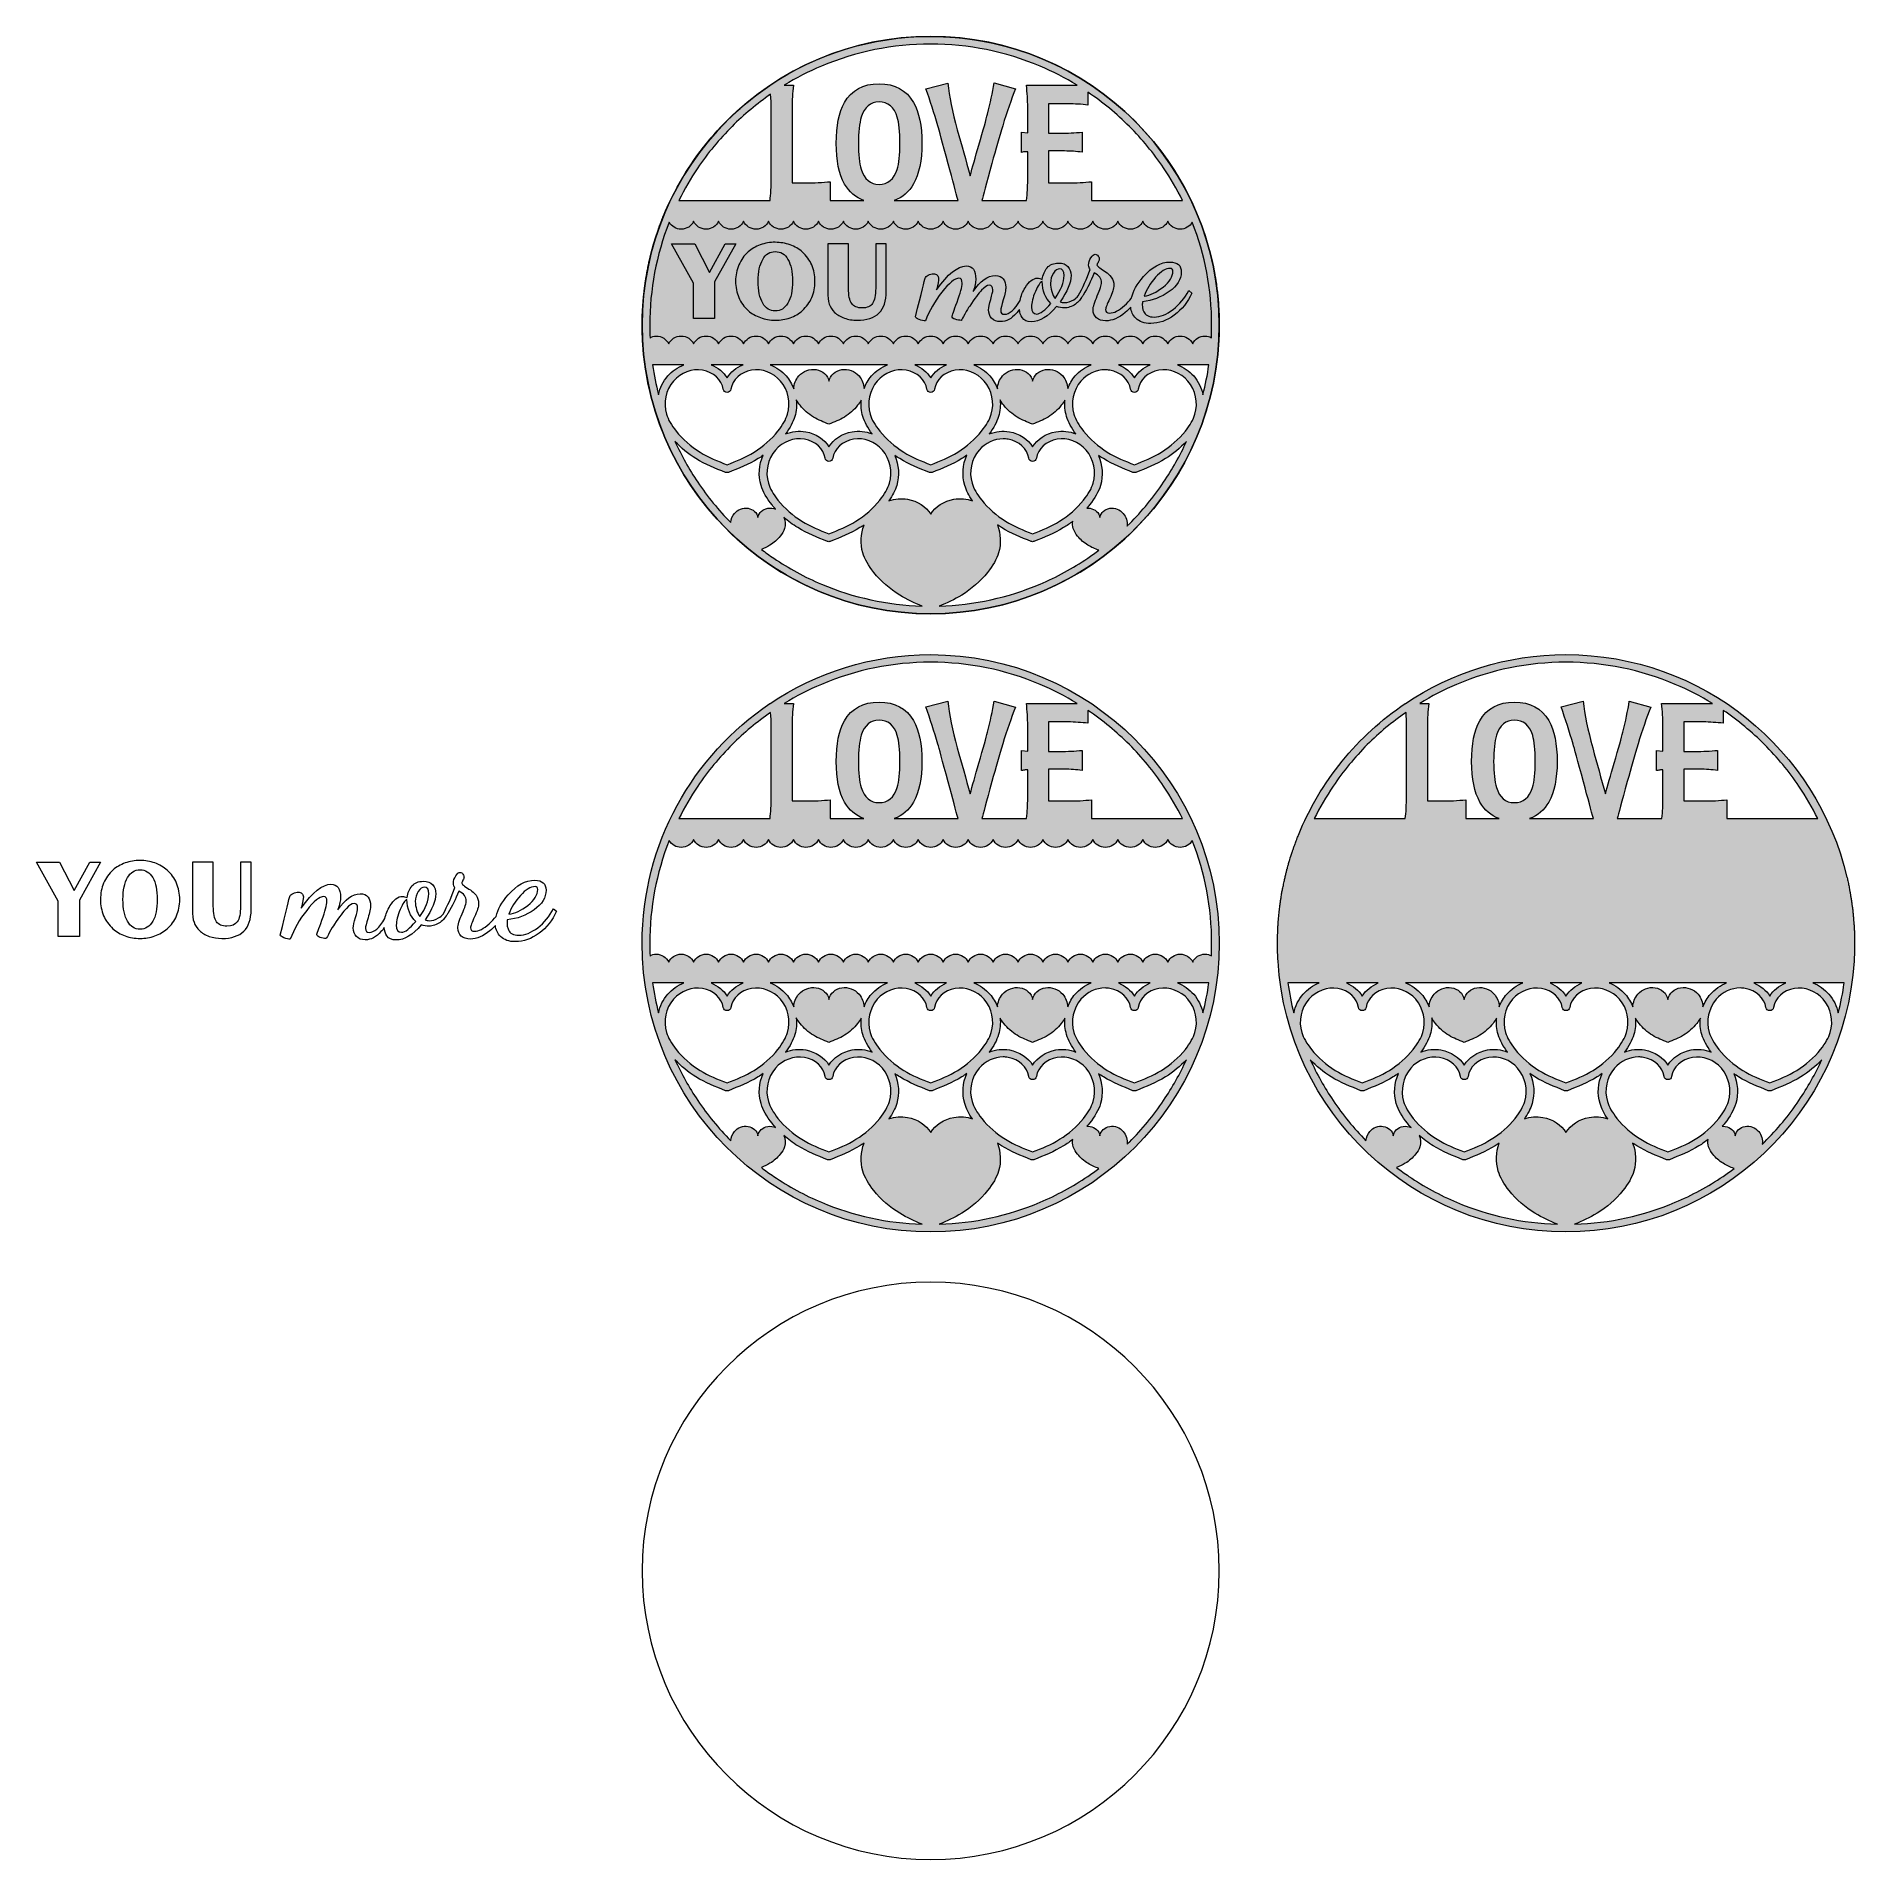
# Model space of a CAD drawing. Header units: inches. Extents: x -3889 to 8083, y -6081 to 5918.
import ezdxf

# ---------------------------------------------------------------- set-up
doc = ezdxf.new("R2010")
doc.units = ezdxf.units.IN
doc.header["$MEASUREMENT"] = 0
for name, color, linetype in [('1', 7, 'Continuous'), ('2', 7, 'Continuous'), ('3', 7, 'Continuous'), ('4', 7, 'Continuous'), ('5', 7, 'Continuous')]:
    doc.layers.add(name, color=color, linetype=linetype)

# ---------------------------------------------------------------- blocks, each defined once
blk = doc.blocks.new('block 2')
at = {"layer": '2', "lineweight": 0}
blk.add_lwpolyline([(-3745, -7), (-3745, 226), (-3889, 484), (-3736, 484), (-3640, 296), (-3537, 484), (-3466, 484), (-3606, 233), (-3606, -7), (-3745, -7)], dxfattribs=at)
blk = doc.blocks.new('block 3')
at = {"layer": '2', "lineweight": 0}
for points, knots in [([(-3206, 494), (-3172, 494), (-3140, 489), (-3109, 478), (-3077, 466), (-3050, 451), (-3028, 430), (-3001, 406), (-2980, 378), (-2966, 345), (-2952, 312), (-2945, 276), (-2945, 237), (-2945, 198), (-2952, 162), (-2966, 130), (-2980, 97), (-3001, 69), (-3028, 45), (-3051, 24), (-3078, 9), (-3109, -2), (-3140, -14), (-3172, -19), (-3206, -19), (-3241, -19), (-3273, -14), (-3304, -2), (-3335, 9), (-3362, 25), (-3385, 45), (-3412, 70), (-3433, 98), (-3447, 131), (-3460, 163), (-3467, 199), (-3467, 238), (-3467, 277), (-3460, 313), (-3446, 345), (-3432, 378), (-3412, 407), (-3385, 431), (-3362, 451), (-3336, 467), (-3305, 478), (-3273, 489), (-3241, 494), (-3206, 494)], [0, 0, 0, 0, 1, 1, 1, 2, 2, 2, 3, 3, 3, 4, 4, 4, 5, 5, 5, 6, 6, 6, 7, 7, 7, 8, 8, 8, 9, 9, 9, 10, 10, 10, 11, 11, 11, 12, 12, 12, 13, 13, 13, 14, 14, 14, 15, 15, 15, 16, 16, 16, 16]), ([(-3319, 238), (-3319, 176), (-3309, 128), (-3289, 94), (-3269, 59), (-3242, 42), (-3206, 42), (-3171, 42), (-3143, 59), (-3123, 94), (-3103, 128), (-3093, 176), (-3093, 238), (-3093, 299), (-3103, 347), (-3123, 382), (-3143, 416), (-3171, 433), (-3206, 433), (-3242, 433), (-3269, 416), (-3289, 382), (-3309, 347), (-3319, 299), (-3319, 238)], [0, 0, 0, 0, 1, 1, 1, 2, 2, 2, 3, 3, 3, 4, 4, 4, 5, 5, 5, 6, 6, 6, 7, 7, 7, 8, 8, 8, 8])]:
    blk.add_open_spline(points, degree=3, knots=knots, dxfattribs=at)
blk = doc.blocks.new('block 4')
at = {"layer": '2', "lineweight": 0}
blk.add_open_spline([(-2861, 484), (-2861, 484), (-2724, 484), (-2724, 484), (-2724, 484), (-2724, 193), (-2724, 193), (-2724, 145), (-2717, 111), (-2703, 91), (-2690, 72), (-2667, 62), (-2634, 62), (-2602, 62), (-2579, 72), (-2566, 91), (-2552, 111), (-2545, 145), (-2545, 193), (-2545, 193), (-2545, 484), (-2545, 484), (-2545, 484), (-2475, 484), (-2475, 484), (-2475, 484), (-2475, 171), (-2475, 171), (-2475, 108), (-2491, 60), (-2523, 28), (-2555, -3), (-2604, -19), (-2668, -19), (-2697, -19), (-2725, -14), (-2751, -5), (-2778, 4), (-2799, 17), (-2815, 33), (-2832, 49), (-2844, 67), (-2851, 88), (-2858, 108), (-2861, 136), (-2861, 171), (-2861, 171), (-2861, 484), (-2861, 484)], degree=3, knots=[0, 0, 0, 0, 1, 1, 1, 2, 2, 2, 3, 3, 3, 4, 4, 4, 5, 5, 5, 6, 6, 6, 7, 7, 7, 8, 8, 8, 9, 9, 9, 10, 10, 10, 11, 11, 11, 12, 12, 12, 13, 13, 13, 14, 14, 14, 15, 15, 15, 16, 16, 16, 16], dxfattribs=at)
blk = doc.blocks.new('block 6')
at = {"layer": '1', "lineweight": 0}
blk.add_lwpolyline([(438, 4062), (438, 4294), (294, 4553), (447, 4553), (543, 4365), (646, 4553), (717, 4553), (577, 4302), (577, 4062), (438, 4062)], dxfattribs=at)
blk = doc.blocks.new('block 7')
at = {"layer": '1', "lineweight": 0}
for points, knots in [([(976, 4563), (1010, 4563), (1043, 4557), (1074, 4546), (1106, 4535), (1132, 4519), (1155, 4499), (1182, 4475), (1203, 4446), (1217, 4414), (1231, 4381), (1238, 4345), (1238, 4306), (1238, 4267), (1231, 4231), (1217, 4199), (1203, 4166), (1182, 4138), (1155, 4114), (1132, 4093), (1105, 4077), (1074, 4066), (1043, 4055), (1011, 4050), (976, 4050), (942, 4050), (910, 4055), (879, 4067), (848, 4078), (821, 4093), (798, 4114), (771, 4138), (750, 4167), (736, 4200), (722, 4232), (715, 4268), (715, 4307), (715, 4346), (723, 4381), (737, 4414), (751, 4447), (771, 4476), (798, 4500), (820, 4520), (847, 4535), (878, 4546), (909, 4558), (942, 4563), (976, 4563)], [0, 0, 0, 0, 1, 1, 1, 2, 2, 2, 3, 3, 3, 4, 4, 4, 5, 5, 5, 6, 6, 6, 7, 7, 7, 8, 8, 8, 9, 9, 9, 10, 10, 10, 11, 11, 11, 12, 12, 12, 13, 13, 13, 14, 14, 14, 15, 15, 15, 16, 16, 16, 16]), ([(864, 4307), (864, 4245), (874, 4197), (894, 4162), (914, 4128), (941, 4111), (976, 4111), (1012, 4111), (1039, 4128), (1059, 4162), (1080, 4197), (1090, 4245), (1090, 4307), (1090, 4368), (1080, 4416), (1060, 4450), (1040, 4485), (1012, 4502), (976, 4502), (941, 4502), (914, 4485), (894, 4450), (874, 4416), (864, 4368), (864, 4307)], [0, 0, 0, 0, 1, 1, 1, 2, 2, 2, 3, 3, 3, 4, 4, 4, 5, 5, 5, 6, 6, 6, 7, 7, 7, 8, 8, 8, 8])]:
    blk.add_open_spline(points, degree=3, knots=knots, dxfattribs=at)
blk = doc.blocks.new('block 8')
at = {"layer": '1', "lineweight": 0}
blk.add_open_spline([(1321.5311, 4553.1134), (1321.5311, 4553.1134), (1458.9853, 4553.1134), (1458.9853, 4553.1134), (1458.9853, 4553.1134), (1458.9853, 4262.0367), (1458.9853, 4262.0367), (1458.9853, 4213.7647), (1465.8401, 4179.8332), (1479.5644, 4160.2338), (1493.2838, 4140.6281), (1516.318, 4130.8321), (1548.6598, 4130.8321), (1581.0015, 4130.8321), (1603.9081, 4140.5717), (1617.3869, 4160.0496), (1630.8583, 4179.5288), (1637.5977, 4213.5241), (1637.5977, 4262.0367), (1637.5977, 4262.0367), (1637.5977, 4553.1134), (1637.5977, 4553.1134), (1637.5977, 4553.1134), (1707.4271, 4553.1134), (1707.4271, 4553.1134), (1707.4271, 4553.1134), (1707.4271, 4239.9857), (1707.4271, 4239.9857), (1707.4271, 4176.5249), (1691.4416, 4128.9306), (1659.4682, 4097.2039), (1627.4923, 4065.471), (1579.2829, 4049.6095), (1514.8474, 4049.6095), (1485.6876, 4049.6095), (1457.8805, 4054.3295), (1431.4189, 4063.7598), (1404.9572, 4073.1888), (1383.6416, 4085.8684), (1367.472, 4101.7974), (1350.8064, 4117.9683), (1338.9873, 4136.2187), (1332.0048, 4156.5584), (1325.0224, 4176.892), (1321.5311, 4204.7039), (1321.5311, 4239.9857), (1321.5311, 4239.9857), (1321.5311, 4553.1134), (1321.5311, 4553.1134)], degree=3, knots=[0, 0, 0, 0, 1, 1, 1, 2, 2, 2, 3, 3, 3, 4, 4, 4, 5, 5, 5, 6, 6, 6, 7, 7, 7, 8, 8, 8, 9, 9, 9, 10, 10, 10, 11, 11, 11, 12, 12, 12, 13, 13, 13, 14, 14, 14, 15, 15, 15, 16, 16, 16, 16], dxfattribs=at)
blk = doc.blocks.new('block 5')
at = {"layer": '1', "true_color": 0xf19997}
h = blk.add_hatch(color=21, dxfattribs=at)
h.dxf.hatch_style = 2
edge = h.paths.add_edge_path()
edge.add_spline(control_points=[(3897, 3904), (3897, 3912), (3897, 3920), (3898, 3927), (3898, 3930), (3898, 3932), (3898, 3934), (3898, 3941), (3899, 3948), (3899, 3955), (3899, 3957), (3899, 3960), (3899, 3963), (3899, 3969), (3900, 3976), (3900, 3983), (3900, 3985), (3900, 3988), (3900, 3990), (3900, 4000), (3900, 4009), (3900, 4018), (3900, 4026), (3900, 4034), (3900, 4042), (3900, 4045), (3900, 4047), (3900, 4050), (3900, 4055), (3900, 4061), (3899, 4066), (3899, 4069), (3899, 4072), (3899, 4076), (3899, 4080), (3899, 4085), (3899, 4090), (3899, 4093), (3898, 4097), (3898, 4100), (3898, 4105), (3898, 4109), (3898, 4113), (3897, 4117), (3897, 4121), (3897, 4125), (3897, 4129), (3897, 4133), (3896, 4137), (3896, 4141), (3896, 4145), (3896, 4149), (3895, 4153), (3895, 4157), (3895, 4161), (3894, 4165), (3894, 4169), (3894, 4173), (3893, 4177), (3893, 4180), (3893, 4184), (3892, 4188), (3892, 4192), (3892, 4197), (3891, 4200), (3891, 4204), (3891, 4207), (3890, 4212), (3890, 4216), (3889, 4220), (3889, 4224), (3889, 4227), (3888, 4231), (3888, 4235), (3887, 4239), (3887, 4244), (3886, 4247), (3886, 4250), (3885, 4254), (3885, 4258), (3884, 4263), (3884, 4267), (3883, 4270), (3883, 4274), (3882, 4277), (3882, 4281), (3881, 4286), (3881, 4291), (3880, 4294), (3880, 4297), (3879, 4300), (3878, 4304), (3878, 4309), (3877, 4314), (3877, 4317), (3876, 4320), (3876, 4322), (3875, 4327), (3874, 4332), (3873, 4337), (3873, 4340), (3872, 4342), (3872, 4345), (3871, 4350), (3870, 4355), (3869, 4360), (3869, 4362), (3868, 4365), (3868, 4367), (3867, 4372), (3866, 4378), (3865, 4383), (3865, 4385), (3864, 4387), (3864, 4389), (3863, 4395), (3861, 4400), (3860, 4406), (3860, 4407), (3860, 4409), (3859, 4411), (3858, 4417), (3857, 4423), (3855, 4428), (3855, 4430), (3855, 4431), (3855, 4432), (3853, 4438), (3852, 4445), (3850, 4451), (3850, 4452), (3850, 4452), (3850, 4452), (3653, 5292), (2900, 5918), (2000, 5918), (1609, 5918), (1245, 5800), (943, 5597), (943, 5597), (941, 5597), (941, 5597), (941, 5596), (941, 5596), (941, 5595), (628, 5385), (381, 5083), (237, 4728), (237, 4728), (237, 4728), (237, 4728), (237, 4727), (236, 4726), (236, 4724), (234, 4719), (232, 4715), (230, 4710), (229, 4707), (228, 4704), (227, 4701), (223, 4691), (219, 4681), (215, 4671), (215, 4669), (214, 4667), (213, 4666), (212, 4661), (210, 4656), (208, 4651), (207, 4648), (206, 4645), (205, 4641), (203, 4637), (201, 4632), (200, 4627), (199, 4624), (198, 4621), (197, 4617), (191, 4601), (186, 4584), (181, 4567), (180, 4564), (179, 4560), (178, 4557), (176, 4552), (175, 4547), (173, 4543), (172, 4539), (171, 4535), (170, 4532), (169, 4527), (168, 4522), (167, 4518), (165, 4513), (164, 4509), (163, 4505), (161, 4497), (159, 4490), (157, 4483), (156, 4479), (155, 4475), (154, 4470), (153, 4466), (152, 4462), (151, 4457), (150, 4453), (149, 4449), (148, 4444), (147, 4440), (146, 4436), (145, 4432), (144, 4426), (143, 4421), (142, 4416), (141, 4410), (139, 4405), (138, 4399), (137, 4394), (136, 4388), (135, 4382), (134, 4378), (133, 4374), (133, 4371), (132, 4366), (131, 4361), (130, 4356), (129, 4352), (129, 4348), (128, 4344), (127, 4338), (126, 4333), (125, 4327), (125, 4324), (124, 4321), (124, 4318), (122, 4310), (121, 4301), (120, 4293), (119, 4290), (119, 4286), (118, 4283), (118, 4277), (117, 4272), (116, 4266), (116, 4262), (115, 4259), (115, 4255), (114, 4249), (113, 4243), (113, 4237), (112, 4234), (112, 4231), (112, 4228), (111, 4220), (110, 4211), (109, 4202), (109, 4200), (108, 4197), (108, 4194), (108, 4188), (107, 4181), (106, 4175), (106, 4172), (106, 4168), (106, 4165), (105, 4159), (105, 4152), (104, 4146), (104, 4143), (104, 4140), (104, 4138), (103, 4129), (103, 4120), (102, 4110), (102, 4109), (102, 4107), (102, 4106), (102, 4098), (101, 4090), (101, 4083), (101, 4080), (101, 4077), (101, 4074), (101, 4067), (100, 4061), (100, 4054), (100, 4051), (100, 4048), (100, 4046), (100, 4036), (100, 4027), (100, 4018), (100, 4009), (100, 4000), (100, 3990), (100, 3988), (100, 3985), (100, 3983), (100, 3976), (101, 3969), (101, 3963), (101, 3960), (101, 3957), (101, 3955), (101, 3948), (102, 3941), (102, 3934), (102, 3932), (102, 3930), (102, 3927), (103, 3920), (103, 3912), (103, 3904), (103, 3903), (104, 3902), (104, 3901), (164, 2906), (990, 2118), (2000, 2118), (3010, 2118), (3836, 2906), (3896, 3901), (3896, 3902), (3897, 3903), (3897, 3904)], knot_values=[0, 0, 0, 0, 1, 1, 1, 2, 2, 2, 3, 3, 3, 4, 4, 4, 5, 5, 5, 6, 6, 6, 7, 7, 7, 8, 8, 8, 9, 9, 9, 10, 10, 10, 11, 11, 11, 12, 12, 12, 13, 13, 13, 14, 14, 14, 15, 15, 15, 16, 16, 16, 17, 17, 17, 18, 18, 18, 19, 19, 19, 20, 20, 20, 21, 21, 21, 22, 22, 22, 23, 23, 23, 24, 24, 24, 25, 25, 25, 26, 26, 26, 27, 27, 27, 28, 28, 28, 29, 29, 29, 30, 30, 30, 31, 31, 31, 32, 32, 32, 33, 33, 33, 34, 34, 34, 35, 35, 35, 36, 36, 36, 37, 37, 37, 38, 38, 38, 39, 39, 39, 40, 40, 40, 41, 41, 41, 42, 42, 42, 43, 43, 43, 44, 44, 44, 45, 45, 45, 46, 46, 46, 47, 47, 47, 48, 48, 48, 49, 49, 49, 50, 50, 50, 51, 51, 51, 52, 52, 52, 53, 53, 53, 54, 54, 54, 55, 55, 55, 56, 56, 56, 57, 57, 57, 58, 58, 58, 59, 59, 59, 60, 60, 60, 61, 61, 61, 62, 62, 62, 63, 63, 63, 64, 64, 64, 65, 65, 65, 66, 66, 66, 67, 67, 67, 68, 68, 68, 69, 69, 69, 70, 70, 70, 71, 71, 71, 72, 72, 72, 73, 73, 73, 74, 74, 74, 75, 75, 75, 76, 76, 76, 77, 77, 77, 78, 78, 78, 79, 79, 79, 80, 80, 80, 81, 81, 81, 82, 82, 82, 83, 83, 83, 84, 84, 84, 85, 85, 85, 86, 86, 86, 87, 87, 87, 88, 88, 88, 89, 89, 89, 90, 90, 90, 91, 91, 91, 92, 92, 92, 93, 93, 93, 94, 94, 94, 95, 95, 95, 96, 96, 96, 97, 97, 97, 98, 98, 98, 99, 99, 99, 100, 100, 100, 101, 101, 101, 102, 102, 102, 103, 103, 103, 104, 104, 104, 105, 105, 105, 106, 106, 106, 107, 107, 107, 108, 108, 108, 108], degree=3, periodic=1)
edge = h.paths.add_edge_path()
edge.add_spline(control_points=[(3446, 3757), (3401, 3739), (3364, 3709), (3341, 3671), (3318, 3709), (3282, 3739), (3236, 3757), (3236, 3757), (3446, 3757), (3446, 3757)], knot_values=[0, 0, 0, 0, 1, 1, 1, 2, 2, 2, 3, 3, 3, 3], degree=3, periodic=1)
edge = h.paths.add_edge_path()
edge.add_spline(control_points=[(1105, 3417), (1116, 3452), (1119, 3490), (1115, 3526), (1122, 3513), (1131, 3501), (1140, 3490), (1165, 3459), (1194, 3433), (1228, 3413), (1261, 3393), (1294, 3380), (1330, 3366), (1366, 3380), (1399, 3393), (1432, 3413), (1465, 3433), (1495, 3459), (1519, 3490), (1528, 3501), (1536, 3512), (1543, 3525), (1539, 3488), (1543, 3452), (1553, 3417), (1565, 3379), (1585, 3341), (1615, 3302), (1572, 3319), (1526, 3324), (1483, 3316), (1415, 3304), (1361, 3267), (1330, 3217), (1299, 3267), (1244, 3304), (1177, 3316), (1133, 3324), (1086, 3318), (1044, 3302), (1074, 3341), (1094, 3379), (1105, 3417)], knot_values=[0, 0, 0, 0, 1, 1, 1, 2, 2, 2, 3, 3, 3, 4, 4, 4, 5, 5, 5, 6, 6, 6, 7, 7, 7, 8, 8, 8, 9, 9, 9, 10, 10, 10, 11, 11, 11, 12, 12, 12, 13, 13, 13, 14, 14, 14, 14], degree=3, periodic=1)
edge = h.paths.add_edge_path()
edge.add_spline(control_points=[(1098, 3599), (1087, 3629), (1070, 3658), (1049, 3683), (1020, 3716), (983, 3741), (943, 3757), (943, 3757), (1716, 3757), (1716, 3757), (1676, 3741), (1639, 3716), (1610, 3683), (1610, 3683), (1610, 3683), (1610, 3683), (1589, 3658), (1572, 3630), (1561, 3600), (1559, 3630), (1548, 3660), (1528, 3683), (1500, 3715), (1456, 3733), (1414, 3725), (1372, 3718), (1337, 3689), (1330, 3648), (1323, 3689), (1287, 3718), (1246, 3725), (1204, 3733), (1159, 3715), (1131, 3683), (1111, 3660), (1100, 3629), (1098, 3599)], knot_values=[0, 0, 0, 0, 1, 1, 1, 2, 2, 2, 3, 3, 3, 4, 4, 4, 5, 5, 5, 6, 6, 6, 7, 7, 7, 8, 8, 8, 9, 9, 9, 10, 10, 10, 11, 11, 11, 12, 12, 12, 12], degree=3, periodic=1)
edge = h.paths.add_edge_path()
edge.add_spline(control_points=[(1168, 3267), (1241, 3253), (1295, 3204), (1305, 3142), (1307, 3129), (1317, 3120), (1330, 3120), (1342, 3120), (1353, 3129), (1355, 3142), (1365, 3204), (1419, 3253), (1492, 3267), (1559, 3279), (1634, 3251), (1682, 3195), (1733, 3137), (1751, 3051), (1728, 2977), (1717, 2942), (1697, 2905), (1665, 2866), (1621, 2811), (1568, 2764), (1508, 2728), (1450, 2693), (1392, 2669), (1330, 2644), (1268, 2669), (1209, 2693), (1152, 2728), (1091, 2764), (1039, 2811), (994, 2866), (963, 2905), (942, 2942), (931, 2977), (908, 3051), (927, 3137), (977, 3195), (1026, 3251), (1100, 3279), (1168, 3267)], knot_values=[0, 0, 0, 0, 1, 1, 1, 2, 2, 2, 3, 3, 3, 4, 4, 4, 5, 5, 5, 6, 6, 6, 7, 7, 7, 8, 8, 8, 9, 9, 9, 10, 10, 10, 11, 11, 11, 12, 12, 12, 13, 13, 13, 14, 14, 14, 14], degree=3, periodic=1)
edge = h.paths.add_edge_path()
edge.add_spline(control_points=[(1665, 3320), (1633, 3359), (1612, 3396), (1601, 3431), (1579, 3506), (1597, 3591), (1648, 3650), (1648, 3650), (1648, 3650), (1648, 3650), (1696, 3705), (1771, 3733), (1838, 3721), (1911, 3708), (1965, 3659), (1975, 3596), (1977, 3584), (1988, 3575), (2000, 3575), (2012, 3575), (2023, 3584), (2025, 3596), (2035, 3659), (2089, 3708), (2162, 3721), (2229, 3733), (2304, 3705), (2352, 3650), (2403, 3591), (2421, 3506), (2399, 3431), (2388, 3396), (2367, 3359), (2335, 3320), (2291, 3265), (2238, 3219), (2178, 3182), (2121, 3147), (2062, 3123), (2000, 3099), (1938, 3123), (1879, 3147), (1822, 3182), (1762, 3219), (1709, 3265), (1665, 3320)], knot_values=[0, 0, 0, 0, 1, 1, 1, 2, 2, 2, 3, 3, 3, 4, 4, 4, 5, 5, 5, 6, 6, 6, 7, 7, 7, 8, 8, 8, 9, 9, 9, 10, 10, 10, 11, 11, 11, 12, 12, 12, 13, 13, 13, 14, 14, 14, 15, 15, 15, 15], degree=3, periodic=1)
edge = h.paths.add_edge_path()
edge.add_spline(control_points=[(1895, 3757), (1895, 3757), (2105, 3757), (2105, 3757), (2060, 3739), (2023, 3709), (2000, 3671), (1977, 3709), (1940, 3739), (1895, 3757)], knot_values=[0, 0, 0, 0, 1, 1, 1, 2, 2, 2, 3, 3, 3, 3], degree=3, periodic=1)
edge = h.paths.add_edge_path()
edge.add_spline(control_points=[(2319, 3195), (2359, 3242), (2419, 3269), (2477, 3269), (2488, 3269), (2499, 3268), (2509, 3267), (2582, 3253), (2636, 3204), (2646, 3142), (2648, 3129), (2659, 3120), (2671, 3120), (2683, 3120), (2694, 3129), (2696, 3142), (2706, 3204), (2760, 3253), (2833, 3267), (2900, 3279), (2975, 3251), (3023, 3195), (3074, 3137), (3092, 3051), (3070, 2977), (3059, 2942), (3038, 2905), (3006, 2866), (2962, 2811), (2909, 2764), (2849, 2728), (2792, 2693), (2733, 2669), (2671, 2644), (2609, 2669), (2550, 2693), (2493, 2728), (2433, 2764), (2380, 2811), (2336, 2866), (2304, 2905), (2283, 2942), (2272, 2977), (2250, 3051), (2268, 3137), (2319, 3195)], knot_values=[0, 0, 0, 0, 1, 1, 1, 2, 2, 2, 3, 3, 3, 4, 4, 4, 5, 5, 5, 6, 6, 6, 7, 7, 7, 8, 8, 8, 9, 9, 9, 10, 10, 10, 11, 11, 11, 12, 12, 12, 13, 13, 13, 14, 14, 14, 15, 15, 15, 15], degree=3, periodic=1)
edge = h.paths.add_edge_path()
edge.add_spline(control_points=[(2824, 3316), (2757, 3304), (2702, 3267), (2671, 3217), (2640, 3267), (2585, 3304), (2518, 3316), (2474, 3324), (2428, 3318), (2385, 3302), (2415, 3341), (2435, 3379), (2447, 3417), (2457, 3452), (2461, 3489), (2457, 3526), (2464, 3513), (2472, 3501), (2481, 3490), (2506, 3459), (2536, 3433), (2569, 3413), (2602, 3393), (2635, 3380), (2671, 3366), (2707, 3380), (2740, 3393), (2773, 3413), (2806, 3433), (2836, 3459), (2860, 3490), (2869, 3501), (2878, 3512), (2884, 3525), (2881, 3489), (2884, 3452), (2895, 3417), (2906, 3379), (2926, 3341), (2956, 3302), (2914, 3319), (2868, 3324), (2824, 3316)], knot_values=[0, 0, 0, 0, 1, 1, 1, 2, 2, 2, 3, 3, 3, 4, 4, 4, 5, 5, 5, 6, 6, 6, 7, 7, 7, 8, 8, 8, 9, 9, 9, 10, 10, 10, 11, 11, 11, 12, 12, 12, 13, 13, 13, 14, 14, 14, 14], degree=3, periodic=1)
edge = h.paths.add_edge_path()
edge.add_spline(control_points=[(2869, 3683), (2841, 3715), (2797, 3733), (2755, 3725), (2713, 3718), (2678, 3689), (2671, 3648), (2664, 3689), (2629, 3718), (2587, 3725), (2545, 3733), (2501, 3715), (2473, 3683), (2453, 3660), (2441, 3630), (2440, 3599), (2428, 3629), (2412, 3658), (2390, 3683), (2361, 3716), (2324, 3741), (2284, 3757), (2284, 3757), (3057, 3757), (3057, 3757), (3017, 3741), (2980, 3716), (2951, 3683), (2930, 3658), (2914, 3630), (2902, 3600), (2900, 3630), (2889, 3660), (2869, 3683)], knot_values=[0, 0, 0, 0, 1, 1, 1, 2, 2, 2, 3, 3, 3, 4, 4, 4, 5, 5, 5, 6, 6, 6, 7, 7, 7, 8, 8, 8, 9, 9, 9, 10, 10, 10, 11, 11, 11, 11], degree=3, periodic=1)
edge = h.paths.add_edge_path()
edge.add_spline(control_points=[(764, 3757), (718, 3739), (682, 3709), (659, 3671), (636, 3709), (599, 3739), (554, 3757), (554, 3757), (764, 3757), (764, 3757)], knot_values=[0, 0, 0, 0, 1, 1, 1, 2, 2, 2, 3, 3, 3, 3], degree=3, periodic=1)
edge = h.paths.add_edge_path()
edge.add_spline(control_points=[(3035, 5466), (3035, 5466), (3035, 5551), (3035, 5551), (3133, 5485), (3225, 5409), (3308, 5326), (3392, 5242), (3468, 5150), (3534, 5052), (3580, 4984), (3621, 4913), (3658, 4839), (3658, 4839), (3059, 4839), (3059, 4839), (3059, 4839), (3059, 4962), (3059, 4962), (3011, 4957), (2960, 4954), (2905, 4954), (2905, 4954), (2883, 4954), (2883, 4954), (2883, 4954), (2776, 4954), (2776, 4954), (2776, 4954), (2776, 5164), (2776, 5164), (2776, 5164), (2881, 5164), (2881, 5164), (2901, 5164), (2920, 5163), (2940, 5162), (2959, 5160), (2978, 5158), (2997, 5156), (2997, 5156), (2997, 5288), (2997, 5288), (2949, 5283), (2901, 5281), (2852, 5281), (2852, 5281), (2831, 5281), (2831, 5281), (2831, 5281), (2776, 5281), (2776, 5281), (2776, 5281), (2776, 5474), (2776, 5474), (2776, 5474), (2905, 5474), (2905, 5474), (2926, 5474), (2948, 5474), (2970, 5472), (2992, 5471), (3014, 5469), (3035, 5466)], knot_values=[0, 0, 0, 0, 1, 1, 1, 2, 2, 2, 3, 3, 3, 4, 4, 4, 5, 5, 5, 6, 6, 6, 7, 7, 7, 8, 8, 8, 9, 9, 9, 10, 10, 10, 11, 11, 11, 12, 12, 12, 13, 13, 13, 14, 14, 14, 15, 15, 15, 16, 16, 16, 17, 17, 17, 18, 18, 18, 19, 19, 19, 20, 20, 20, 21, 21, 21, 21], degree=3, periodic=1)
edge = h.paths.add_edge_path()
edge.add_spline(control_points=[(1280, 5722), (1508, 5819), (1750, 5867), (2000, 5867), (2250, 5867), (2492, 5819), (2720, 5722), (2804, 5687), (2886, 5645), (2964, 5597), (2964, 5597), (2630, 5597), (2630, 5597), (2636, 5546), (2639, 5498), (2639, 5453), (2639, 5453), (2639, 5283), (2639, 5283), (2639, 5283), (2597, 5287), (2597, 5287), (2597, 5287), (2597, 5155), (2597, 5155), (2609, 5157), (2617, 5158), (2622, 5159), (2626, 5159), (2632, 5159), (2639, 5159), (2639, 5159), (2639, 4970), (2639, 4970), (2639, 4929), (2636, 4886), (2631, 4839), (2631, 4839), (2337, 4839), (2337, 4839), (2345, 4866), (2367, 4947), (2403, 5082), (2428, 5174), (2452, 5257), (2474, 5330), (2502, 5421), (2530, 5502), (2559, 5573), (2559, 5573), (2417, 5612), (2417, 5612), (2407, 5548), (2393, 5479), (2374, 5407), (2366, 5372), (2347, 5304), (2317, 5203), (2294, 5122), (2274, 5055), (2260, 5001), (2232, 5102), (2203, 5203), (2175, 5304), (2143, 5422), (2123, 5524), (2113, 5611), (2113, 5611), (1968, 5574), (1968, 5574), (1996, 5494), (2023, 5412), (2047, 5329), (2054, 5305), (2076, 5222), (2115, 5080), (2145, 4968), (2166, 4888), (2180, 4839), (2180, 4839), (1759, 4839), (1759, 4839), (1814, 4858), (1856, 4894), (1887, 4948), (1923, 5012), (1942, 5101), (1942, 5214), (1942, 5329), (1923, 5419), (1887, 5484), (1840, 5565), (1764, 5606), (1660, 5606), (1555, 5606), (1479, 5565), (1432, 5482), (1396, 5419), (1378, 5330), (1378, 5214), (1378, 5101), (1396, 5011), (1433, 4946), (1463, 4894), (1506, 4858), (1560, 4839), (1560, 4839), (1339, 4839), (1339, 4839), (1339, 4839), (1339, 4962), (1339, 4962), (1288, 4957), (1233, 4954), (1174, 4954), (1174, 4954), (1150, 4954), (1150, 4954), (1150, 4954), (1087, 4954), (1087, 4954), (1087, 4954), (1087, 5443), (1087, 5443), (1087, 5472), (1088, 5498), (1090, 5522), (1091, 5546), (1093, 5571), (1096, 5597), (1096, 5597), (1036, 5597), (1036, 5597), (1114, 5645), (1196, 5687), (1280, 5722)], knot_values=[0, 0, 0, 0, 1, 1, 1, 2, 2, 2, 3, 3, 3, 4, 4, 4, 5, 5, 5, 6, 6, 6, 7, 7, 7, 8, 8, 8, 9, 9, 9, 10, 10, 10, 11, 11, 11, 12, 12, 12, 13, 13, 13, 14, 14, 14, 15, 15, 15, 16, 16, 16, 17, 17, 17, 18, 18, 18, 19, 19, 19, 20, 20, 20, 21, 21, 21, 22, 22, 22, 23, 23, 23, 24, 24, 24, 25, 25, 25, 26, 26, 26, 27, 27, 27, 28, 28, 28, 29, 29, 29, 30, 30, 30, 31, 31, 31, 32, 32, 32, 33, 33, 33, 34, 34, 34, 35, 35, 35, 36, 36, 36, 37, 37, 37, 38, 38, 38, 39, 39, 39, 40, 40, 40, 41, 41, 41, 42, 42, 42, 43, 43, 43, 44, 44, 44, 45, 45, 45, 45], degree=3, periodic=1)
edge = h.paths.add_edge_path()
edge.add_spline(control_points=[(1660, 4944), (1602, 4944), (1563, 4977), (1542, 5044), (1530, 5083), (1524, 5140), (1524, 5214), (1524, 5288), (1530, 5346), (1543, 5387), (1564, 5454), (1603, 5487), (1660, 5487), (1719, 5487), (1760, 5453), (1780, 5386), (1792, 5350), (1797, 5292), (1797, 5214), (1797, 5139), (1791, 5082), (1779, 5043), (1758, 4977), (1719, 4944), (1660, 4944)], knot_values=[0, 0, 0, 0, 1, 1, 1, 2, 2, 2, 3, 3, 3, 4, 4, 4, 5, 5, 5, 6, 6, 6, 7, 7, 7, 8, 8, 8, 8], degree=3, periodic=1)
edge = h.paths.add_edge_path()
edge.add_spline(control_points=[(466, 5052), (532, 5150), (608, 5242), (692, 5326), (770, 5404), (856, 5475), (946, 5538), (949, 5506), (950, 5475), (950, 5445), (950, 5445), (950, 4985), (950, 4985), (950, 4959), (949, 4933), (948, 4905), (946, 4880), (944, 4858), (942, 4839), (942, 4839), (342, 4839), (342, 4839), (379, 4913), (420, 4984), (466, 5052)], knot_values=[0, 0, 0, 0, 1, 1, 1, 2, 2, 2, 3, 3, 3, 4, 4, 4, 5, 5, 5, 6, 6, 6, 7, 7, 7, 8, 8, 8, 8], degree=3, periodic=1)
edge = h.paths.add_edge_path()
edge.add_spline(control_points=[(168, 3757), (168, 3757), (375, 3757), (375, 3757), (335, 3741), (298, 3716), (268, 3683), (268, 3683), (268, 3683), (268, 3683), (238, 3648), (217, 3605), (207, 3560), (191, 3625), (178, 3690), (168, 3757)], knot_values=[0, 0, 0, 0, 1, 1, 1, 2, 2, 2, 3, 3, 3, 4, 4, 4, 5, 5, 5, 5], degree=3, periodic=1)
edge = h.paths.add_edge_path()
edge.add_spline(control_points=[(306, 3650), (306, 3650), (306, 3650), (306, 3650), (355, 3705), (429, 3733), (497, 3721), (570, 3708), (624, 3659), (634, 3596), (636, 3584), (646, 3575), (659, 3575), (671, 3575), (682, 3584), (684, 3596), (694, 3659), (748, 3708), (821, 3721), (888, 3733), (963, 3705), (1011, 3650), (1062, 3591), (1080, 3506), (1057, 3431), (1046, 3396), (1026, 3359), (994, 3320), (950, 3265), (897, 3219), (837, 3182), (779, 3147), (721, 3123), (659, 3099), (597, 3123), (538, 3147), (481, 3182), (420, 3219), (368, 3265), (323, 3320), (292, 3359), (271, 3396), (260, 3431), (237, 3506), (256, 3591), (306, 3650)], knot_values=[0, 0, 0, 0, 1, 1, 1, 2, 2, 2, 3, 3, 3, 4, 4, 4, 5, 5, 5, 6, 6, 6, 7, 7, 7, 8, 8, 8, 9, 9, 9, 10, 10, 10, 11, 11, 11, 12, 12, 12, 13, 13, 13, 14, 14, 14, 15, 15, 15, 15], degree=3, periodic=1)
edge = h.paths.add_edge_path()
edge.add_spline(control_points=[(862, 2752), (857, 2784), (829, 2807), (797, 2812), (764, 2818), (730, 2804), (708, 2779), (694, 2763), (685, 2741), (683, 2719), (603, 2800), (530, 2889), (466, 2984), (409, 3069), (358, 3159), (316, 3252), (357, 3208), (403, 3170), (454, 3139), (518, 3100), (582, 3075), (649, 3048), (652, 3047), (656, 3047), (659, 3047), (662, 3047), (665, 3047), (668, 3048), (735, 3075), (799, 3100), (863, 3139), (875, 3146), (886, 3153), (897, 3161), (869, 3099), (863, 3027), (883, 2963), (896, 2921), (919, 2879), (955, 2834), (963, 2825), (971, 2815), (979, 2806), (963, 2813), (945, 2815), (927, 2812), (895, 2807), (867, 2784), (862, 2752)], knot_values=[0, 0, 0, 0, 1, 1, 1, 2, 2, 2, 3, 3, 3, 4, 4, 4, 5, 5, 5, 6, 6, 6, 7, 7, 7, 8, 8, 8, 9, 9, 9, 10, 10, 10, 11, 11, 11, 12, 12, 12, 13, 13, 13, 14, 14, 14, 15, 15, 15, 16, 16, 16, 16], degree=3, periodic=1)
edge = h.paths.add_edge_path()
edge.add_spline(control_points=[(1280, 2313), (1170, 2360), (1065, 2417), (966, 2484), (938, 2502), (911, 2522), (885, 2542), (904, 2550), (923, 2558), (941, 2570), (967, 2585), (990, 2606), (1009, 2629), (1021, 2644), (1032, 2661), (1037, 2679), (1045, 2703), (1043, 2730), (1033, 2753), (1061, 2728), (1092, 2705), (1125, 2685), (1189, 2646), (1253, 2621), (1320, 2594), (1323, 2593), (1327, 2592), (1330, 2592), (1333, 2592), (1336, 2593), (1339, 2594), (1406, 2621), (1470, 2646), (1534, 2685), (1543, 2690), (1552, 2696), (1561, 2702), (1539, 2644), (1535, 2578), (1553, 2519), (1566, 2477), (1590, 2435), (1625, 2390), (1673, 2331), (1731, 2281), (1796, 2241), (1845, 2211), (1893, 2189), (1944, 2169), (1714, 2176), (1491, 2224), (1280, 2313)], knot_values=[0, 0, 0, 0, 1, 1, 1, 2, 2, 2, 3, 3, 3, 4, 4, 4, 5, 5, 5, 6, 6, 6, 7, 7, 7, 8, 8, 8, 9, 9, 9, 10, 10, 10, 11, 11, 11, 12, 12, 12, 13, 13, 13, 14, 14, 14, 15, 15, 15, 16, 16, 16, 17, 17, 17, 17], degree=3, periodic=1)
edge = h.paths.add_edge_path()
edge.add_spline(control_points=[(2000, 2773), (1969, 2823), (1914, 2860), (1847, 2872), (1807, 2879), (1765, 2875), (1725, 2862), (1749, 2896), (1766, 2929), (1776, 2963), (1796, 3027), (1790, 3099), (1763, 3160), (1774, 3153), (1785, 3146), (1796, 3139), (1860, 3100), (1923, 3075), (1991, 3048), (1994, 3047), (1997, 3047), (2000, 3047), (2003, 3047), (2006, 3047), (2009, 3048), (2077, 3075), (2140, 3100), (2204, 3139), (2216, 3146), (2227, 3153), (2238, 3161), (2210, 3099), (2205, 3027), (2224, 2963), (2234, 2929), (2251, 2896), (2276, 2862), (2236, 2875), (2194, 2879), (2153, 2872), (2086, 2860), (2031, 2823), (2000, 2773)], knot_values=[0, 0, 0, 0, 1, 1, 1, 2, 2, 2, 3, 3, 3, 4, 4, 4, 5, 5, 5, 6, 6, 6, 7, 7, 7, 8, 8, 8, 9, 9, 9, 10, 10, 10, 11, 11, 11, 12, 12, 12, 13, 13, 13, 14, 14, 14, 14], degree=3, periodic=1)
edge = h.paths.add_edge_path()
edge.add_spline(control_points=[(3034, 2484), (2935, 2417), (2830, 2360), (2720, 2313), (2509, 2224), (2286, 2176), (2056, 2169), (2107, 2189), (2155, 2211), (2204, 2241), (2269, 2281), (2327, 2331), (2375, 2390), (2410, 2435), (2434, 2477), (2447, 2519), (2465, 2578), (2461, 2644), (2439, 2703), (2448, 2696), (2457, 2691), (2467, 2685), (2531, 2646), (2594, 2621), (2662, 2594), (2665, 2593), (2668, 2592), (2671, 2592), (2674, 2592), (2677, 2593), (2680, 2594), (2748, 2621), (2811, 2646), (2875, 2685), (2896, 2698), (2917, 2712), (2936, 2727), (2933, 2711), (2934, 2694), (2939, 2679), (2944, 2661), (2955, 2644), (2967, 2629), (2986, 2606), (3009, 2585), (3035, 2570), (3058, 2555), (3082, 2546), (3107, 2536), (3083, 2518), (3059, 2501), (3034, 2484)], knot_values=[0, 0, 0, 0, 1, 1, 1, 2, 2, 2, 3, 3, 3, 4, 4, 4, 5, 5, 5, 6, 6, 6, 7, 7, 7, 8, 8, 8, 9, 9, 9, 10, 10, 10, 11, 11, 11, 12, 12, 12, 13, 13, 13, 14, 14, 14, 15, 15, 15, 16, 16, 16, 17, 17, 17, 17], degree=3, periodic=1)
edge = h.paths.add_edge_path()
edge.add_spline(control_points=[(3534, 2984), (3468, 2886), (3392, 2794), (3308, 2710), (3303, 2705), (3298, 2700), (3293, 2695), (3297, 2725), (3288, 2757), (3268, 2779), (3246, 2804), (3212, 2818), (3179, 2812), (3147, 2807), (3119, 2784), (3114, 2752), (3109, 2784), (3081, 2807), (3049, 2812), (3042, 2814), (3035, 2814), (3028, 2813), (3034, 2820), (3040, 2827), (3046, 2834), (3081, 2879), (3105, 2921), (3118, 2963), (3137, 3027), (3132, 3099), (3104, 3160), (3115, 3153), (3126, 3146), (3137, 3139), (3201, 3100), (3265, 3075), (3332, 3048), (3335, 3047), (3338, 3047), (3341, 3047), (3344, 3047), (3348, 3047), (3351, 3048), (3418, 3075), (3482, 3100), (3546, 3139), (3597, 3170), (3643, 3208), (3684, 3252), (3642, 3159), (3591, 3069), (3534, 2984)], knot_values=[0, 0, 0, 0, 1, 1, 1, 2, 2, 2, 3, 3, 3, 4, 4, 4, 5, 5, 5, 6, 6, 6, 7, 7, 7, 8, 8, 8, 9, 9, 9, 10, 10, 10, 11, 11, 11, 12, 12, 12, 13, 13, 13, 14, 14, 14, 15, 15, 15, 16, 16, 16, 17, 17, 17, 17], degree=3, periodic=1)
edge = h.paths.add_edge_path()
edge.add_spline(control_points=[(3740, 3431), (3729, 3396), (3708, 3359), (3677, 3320), (3632, 3265), (3580, 3219), (3519, 3182), (3462, 3147), (3403, 3123), (3341, 3099), (3279, 3123), (3221, 3147), (3163, 3182), (3103, 3219), (3050, 3265), (3006, 3320), (2974, 3359), (2954, 3396), (2943, 3431), (2920, 3506), (2938, 3591), (2989, 3650), (3030, 3696), (3089, 3724), (3148, 3724), (3158, 3724), (3169, 3723), (3179, 3721), (3252, 3708), (3306, 3659), (3316, 3596), (3318, 3584), (3329, 3575), (3341, 3575), (3354, 3575), (3364, 3584), (3366, 3596), (3376, 3659), (3430, 3708), (3503, 3721), (3571, 3733), (3645, 3705), (3694, 3650), (3744, 3591), (3763, 3506), (3740, 3431)], knot_values=[0, 0, 0, 0, 1, 1, 1, 2, 2, 2, 3, 3, 3, 4, 4, 4, 5, 5, 5, 6, 6, 6, 7, 7, 7, 8, 8, 8, 9, 9, 9, 10, 10, 10, 11, 11, 11, 12, 12, 12, 13, 13, 13, 14, 14, 14, 15, 15, 15, 15], degree=3, periodic=1)
edge = h.paths.add_edge_path()
edge.add_spline(control_points=[(3793, 3560), (3783, 3605), (3762, 3648), (3732, 3683), (3702, 3716), (3665, 3741), (3625, 3757), (3625, 3757), (3832, 3757), (3832, 3757), (3822, 3690), (3809, 3625), (3793, 3560)], knot_values=[0, 0, 0, 0, 1, 1, 1, 2, 2, 2, 3, 3, 3, 4, 4, 4, 4], degree=3, periodic=1)
at = {"layer": '1', "true_color": 0xd61d1b}
h = blk.add_hatch(color=22, dxfattribs=at)
h.dxf.hatch_style = 2
edge = h.paths.add_edge_path()
edge.add_spline(control_points=[(2000, 5918), (1609, 5918), (1245, 5800), (943, 5597), (943, 5597), (941, 5597), (941, 5597), (941, 5596), (941, 5596), (941, 5595), (434, 5254), (100, 4675), (100, 4018), (100, 2968), (951, 2118), (2000, 2118), (3049, 2118), (3900, 2968), (3900, 4018), (3900, 5067), (3049, 5918), (2000, 5918)], knot_values=[0, 0, 0, 0, 1, 1, 1, 2, 2, 2, 3, 3, 3, 4, 4, 4, 5, 5, 5, 6, 6, 6, 7, 7, 7, 7], degree=3, periodic=1)
edge = h.paths.add_edge_path()
edge.add_spline(control_points=[(2000, 2773), (1969, 2823), (1914, 2860), (1847, 2872), (1807, 2879), (1765, 2875), (1725, 2862), (1749, 2896), (1766, 2929), (1776, 2963), (1796, 3027), (1790, 3099), (1763, 3160), (1774, 3153), (1785, 3146), (1796, 3139), (1860, 3100), (1923, 3075), (1991, 3048), (1994, 3047), (1997, 3047), (2000, 3047), (2003, 3047), (2006, 3047), (2009, 3048), (2077, 3075), (2140, 3100), (2204, 3139), (2216, 3146), (2227, 3153), (2238, 3161), (2210, 3099), (2205, 3027), (2224, 2963), (2234, 2929), (2251, 2896), (2276, 2862), (2236, 2875), (2194, 2879), (2153, 2872), (2086, 2860), (2031, 2823), (2000, 2773)], knot_values=[0, 0, 0, 0, 1, 1, 1, 2, 2, 2, 3, 3, 3, 4, 4, 4, 5, 5, 5, 6, 6, 6, 7, 7, 7, 8, 8, 8, 9, 9, 9, 10, 10, 10, 11, 11, 11, 12, 12, 12, 13, 13, 13, 14, 14, 14, 14], degree=3, periodic=1)
edge = h.paths.add_edge_path()
edge.add_spline(control_points=[(2105, 3757), (2060, 3739), (2023, 3709), (2000, 3671), (1977, 3709), (1940, 3739), (1895, 3757), (1895, 3757), (2105, 3757), (2105, 3757)], knot_values=[0, 0, 0, 0, 1, 1, 1, 2, 2, 2, 3, 3, 3, 3], degree=3, periodic=1)
edge = h.paths.add_edge_path()
edge.add_spline(control_points=[(764, 3757), (718, 3739), (682, 3709), (659, 3671), (636, 3709), (599, 3739), (554, 3757), (554, 3757), (764, 3757), (764, 3757)], knot_values=[0, 0, 0, 0, 1, 1, 1, 2, 2, 2, 3, 3, 3, 3], degree=3, periodic=1)
edge = h.paths.add_edge_path()
edge.add_spline(control_points=[(1716, 3757), (1676, 3741), (1639, 3716), (1610, 3683), (1610, 3683), (1610, 3683), (1610, 3683), (1589, 3658), (1572, 3630), (1561, 3600), (1559, 3630), (1548, 3660), (1528, 3683), (1500, 3715), (1456, 3733), (1414, 3725), (1372, 3718), (1337, 3689), (1330, 3648), (1323, 3689), (1287, 3718), (1246, 3725), (1204, 3733), (1159, 3715), (1131, 3683), (1111, 3660), (1100, 3629), (1098, 3599), (1087, 3629), (1070, 3658), (1049, 3683), (1020, 3716), (983, 3741), (943, 3757), (943, 3757), (1716, 3757), (1716, 3757)], knot_values=[0, 0, 0, 0, 1, 1, 1, 2, 2, 2, 3, 3, 3, 4, 4, 4, 5, 5, 5, 6, 6, 6, 7, 7, 7, 8, 8, 8, 9, 9, 9, 10, 10, 10, 11, 11, 11, 12, 12, 12, 12], degree=3, periodic=1)
edge = h.paths.add_edge_path()
edge.add_spline(control_points=[(1105, 3417), (1116, 3452), (1119, 3490), (1115, 3526), (1122, 3513), (1131, 3501), (1140, 3490), (1165, 3459), (1194, 3433), (1228, 3413), (1261, 3393), (1294, 3380), (1330, 3366), (1366, 3380), (1399, 3393), (1432, 3413), (1465, 3433), (1495, 3459), (1519, 3490), (1528, 3501), (1536, 3512), (1543, 3525), (1539, 3488), (1543, 3452), (1553, 3417), (1565, 3379), (1585, 3341), (1615, 3302), (1572, 3319), (1526, 3324), (1483, 3316), (1415, 3304), (1361, 3267), (1330, 3217), (1299, 3267), (1244, 3304), (1177, 3316), (1133, 3324), (1086, 3318), (1044, 3302), (1074, 3341), (1094, 3379), (1105, 3417)], knot_values=[0, 0, 0, 0, 1, 1, 1, 2, 2, 2, 3, 3, 3, 4, 4, 4, 5, 5, 5, 6, 6, 6, 7, 7, 7, 8, 8, 8, 9, 9, 9, 10, 10, 10, 11, 11, 11, 12, 12, 12, 13, 13, 13, 14, 14, 14, 14], degree=3, periodic=1)
edge = h.paths.add_edge_path()
edge.add_spline(control_points=[(1601, 3431), (1579, 3506), (1597, 3591), (1648, 3650), (1648, 3650), (1648, 3650), (1648, 3650), (1696, 3705), (1771, 3733), (1838, 3721), (1911, 3708), (1965, 3659), (1975, 3596), (1977, 3584), (1988, 3575), (2000, 3575), (2012, 3575), (2023, 3584), (2025, 3596), (2035, 3659), (2089, 3708), (2162, 3721), (2229, 3733), (2304, 3705), (2352, 3650), (2403, 3591), (2421, 3506), (2399, 3431), (2388, 3396), (2367, 3359), (2335, 3320), (2291, 3265), (2238, 3219), (2178, 3182), (2121, 3147), (2062, 3123), (2000, 3099), (1938, 3123), (1879, 3147), (1822, 3182), (1762, 3219), (1709, 3265), (1665, 3320), (1633, 3359), (1612, 3396), (1601, 3431)], knot_values=[0, 0, 0, 0, 1, 1, 1, 2, 2, 2, 3, 3, 3, 4, 4, 4, 5, 5, 5, 6, 6, 6, 7, 7, 7, 8, 8, 8, 9, 9, 9, 10, 10, 10, 11, 11, 11, 12, 12, 12, 13, 13, 13, 14, 14, 14, 15, 15, 15, 15], degree=3, periodic=1)
edge = h.paths.add_edge_path()
edge.add_spline(control_points=[(2447, 3417), (2457, 3452), (2461, 3489), (2457, 3526), (2464, 3513), (2472, 3501), (2481, 3490), (2506, 3459), (2536, 3433), (2569, 3413), (2602, 3393), (2635, 3380), (2671, 3366), (2707, 3380), (2740, 3393), (2773, 3413), (2806, 3433), (2836, 3459), (2860, 3490), (2869, 3501), (2878, 3512), (2884, 3525), (2881, 3489), (2884, 3452), (2895, 3417), (2906, 3379), (2926, 3341), (2956, 3302), (2914, 3319), (2868, 3324), (2824, 3316), (2757, 3304), (2702, 3267), (2671, 3217), (2640, 3267), (2585, 3304), (2518, 3316), (2474, 3324), (2428, 3318), (2385, 3302), (2415, 3341), (2435, 3379), (2447, 3417)], knot_values=[0, 0, 0, 0, 1, 1, 1, 2, 2, 2, 3, 3, 3, 4, 4, 4, 5, 5, 5, 6, 6, 6, 7, 7, 7, 8, 8, 8, 9, 9, 9, 10, 10, 10, 11, 11, 11, 12, 12, 12, 13, 13, 13, 14, 14, 14, 14], degree=3, periodic=1)
edge = h.paths.add_edge_path()
edge.add_spline(control_points=[(2869, 3683), (2841, 3715), (2797, 3733), (2755, 3725), (2713, 3718), (2678, 3689), (2671, 3648), (2664, 3689), (2629, 3718), (2587, 3725), (2545, 3733), (2501, 3715), (2473, 3683), (2453, 3660), (2441, 3630), (2440, 3599), (2428, 3629), (2412, 3658), (2390, 3683), (2361, 3716), (2324, 3741), (2284, 3757), (2284, 3757), (3057, 3757), (3057, 3757), (3017, 3741), (2980, 3716), (2951, 3683), (2930, 3658), (2914, 3630), (2902, 3600), (2900, 3630), (2889, 3660), (2869, 3683)], knot_values=[0, 0, 0, 0, 1, 1, 1, 2, 2, 2, 3, 3, 3, 4, 4, 4, 5, 5, 5, 6, 6, 6, 7, 7, 7, 8, 8, 8, 9, 9, 9, 10, 10, 10, 11, 11, 11, 11], degree=3, periodic=1)
edge = h.paths.add_edge_path()
edge.add_spline(control_points=[(3446, 3757), (3401, 3739), (3364, 3709), (3341, 3671), (3318, 3709), (3282, 3739), (3236, 3757), (3236, 3757), (3446, 3757), (3446, 3757)], knot_values=[0, 0, 0, 0, 1, 1, 1, 2, 2, 2, 3, 3, 3, 3], degree=3, periodic=1)
edge = h.paths.add_edge_path()
edge.add_spline(control_points=[(375, 3757), (335, 3741), (298, 3716), (268, 3683), (268, 3683), (268, 3683), (268, 3683), (238, 3648), (217, 3605), (207, 3560), (191, 3625), (178, 3690), (168, 3757), (168, 3757), (375, 3757), (375, 3757)], knot_values=[0, 0, 0, 0, 1, 1, 1, 2, 2, 2, 3, 3, 3, 4, 4, 4, 5, 5, 5, 5], degree=3, periodic=1)
edge = h.paths.add_edge_path()
edge.add_spline(control_points=[(260, 3431), (237, 3506), (256, 3591), (306, 3650), (306, 3650), (306, 3650), (306, 3650), (355, 3705), (429, 3733), (497, 3721), (570, 3708), (624, 3659), (634, 3596), (636, 3584), (646, 3575), (659, 3575), (671, 3575), (682, 3584), (684, 3596), (694, 3659), (748, 3708), (821, 3721), (888, 3733), (963, 3705), (1011, 3650), (1062, 3591), (1080, 3506), (1057, 3431), (1046, 3396), (1026, 3359), (994, 3320), (950, 3265), (897, 3219), (837, 3182), (779, 3147), (721, 3123), (659, 3099), (597, 3123), (538, 3147), (481, 3182), (420, 3219), (368, 3265), (323, 3320), (292, 3359), (271, 3396), (260, 3431)], knot_values=[0, 0, 0, 0, 1, 1, 1, 2, 2, 2, 3, 3, 3, 4, 4, 4, 5, 5, 5, 6, 6, 6, 7, 7, 7, 8, 8, 8, 9, 9, 9, 10, 10, 10, 11, 11, 11, 12, 12, 12, 13, 13, 13, 14, 14, 14, 15, 15, 15, 15], degree=3, periodic=1)
edge = h.paths.add_edge_path()
edge.add_spline(control_points=[(977, 3195), (1026, 3251), (1100, 3279), (1168, 3267), (1241, 3253), (1295, 3204), (1305, 3142), (1307, 3129), (1317, 3120), (1330, 3120), (1342, 3120), (1353, 3129), (1355, 3142), (1365, 3204), (1419, 3253), (1492, 3267), (1559, 3279), (1634, 3251), (1682, 3195), (1733, 3137), (1751, 3051), (1728, 2977), (1717, 2942), (1697, 2905), (1665, 2866), (1621, 2811), (1568, 2764), (1508, 2728), (1450, 2693), (1392, 2669), (1330, 2644), (1268, 2669), (1209, 2693), (1152, 2728), (1091, 2764), (1039, 2811), (994, 2866), (963, 2905), (942, 2942), (931, 2977), (908, 3051), (927, 3137), (977, 3195)], knot_values=[0, 0, 0, 0, 1, 1, 1, 2, 2, 2, 3, 3, 3, 4, 4, 4, 5, 5, 5, 6, 6, 6, 7, 7, 7, 8, 8, 8, 9, 9, 9, 10, 10, 10, 11, 11, 11, 12, 12, 12, 13, 13, 13, 14, 14, 14, 14], degree=3, periodic=1)
edge = h.paths.add_edge_path()
edge.add_spline(control_points=[(2272, 2977), (2250, 3051), (2268, 3137), (2319, 3195), (2359, 3242), (2419, 3269), (2477, 3269), (2488, 3269), (2499, 3268), (2509, 3267), (2582, 3253), (2636, 3204), (2646, 3142), (2648, 3129), (2659, 3120), (2671, 3120), (2683, 3120), (2694, 3129), (2696, 3142), (2706, 3204), (2760, 3253), (2833, 3267), (2900, 3279), (2975, 3251), (3023, 3195), (3074, 3137), (3092, 3051), (3070, 2977), (3059, 2942), (3038, 2905), (3006, 2866), (2962, 2811), (2909, 2764), (2849, 2728), (2792, 2693), (2733, 2669), (2671, 2644), (2609, 2669), (2550, 2693), (2493, 2728), (2433, 2764), (2380, 2811), (2336, 2866), (2304, 2905), (2283, 2942), (2272, 2977)], knot_values=[0, 0, 0, 0, 1, 1, 1, 2, 2, 2, 3, 3, 3, 4, 4, 4, 5, 5, 5, 6, 6, 6, 7, 7, 7, 8, 8, 8, 9, 9, 9, 10, 10, 10, 11, 11, 11, 12, 12, 12, 13, 13, 13, 14, 14, 14, 15, 15, 15, 15], degree=3, periodic=1)
edge = h.paths.add_edge_path()
edge.add_spline(control_points=[(3006, 3320), (2974, 3359), (2954, 3396), (2943, 3431), (2920, 3506), (2938, 3591), (2989, 3650), (3030, 3696), (3089, 3724), (3148, 3724), (3158, 3724), (3169, 3723), (3179, 3721), (3252, 3708), (3306, 3659), (3316, 3596), (3318, 3584), (3329, 3575), (3341, 3575), (3354, 3575), (3364, 3584), (3366, 3596), (3376, 3659), (3430, 3708), (3503, 3721), (3571, 3733), (3645, 3705), (3694, 3650), (3744, 3591), (3763, 3506), (3740, 3431), (3729, 3396), (3708, 3359), (3677, 3320), (3632, 3265), (3580, 3219), (3519, 3182), (3462, 3147), (3403, 3123), (3341, 3099), (3279, 3123), (3221, 3147), (3163, 3182), (3103, 3219), (3050, 3265), (3006, 3320)], knot_values=[0, 0, 0, 0, 1, 1, 1, 2, 2, 2, 3, 3, 3, 4, 4, 4, 5, 5, 5, 6, 6, 6, 7, 7, 7, 8, 8, 8, 9, 9, 9, 10, 10, 10, 11, 11, 11, 12, 12, 12, 13, 13, 13, 14, 14, 14, 15, 15, 15, 15], degree=3, periodic=1)
edge = h.paths.add_edge_path()
edge.add_spline(control_points=[(3732, 3683), (3702, 3716), (3665, 3741), (3625, 3757), (3625, 3757), (3832, 3757), (3832, 3757), (3822, 3690), (3809, 3625), (3793, 3560), (3783, 3605), (3762, 3648), (3732, 3683)], knot_values=[0, 0, 0, 0, 1, 1, 1, 2, 2, 2, 3, 3, 3, 4, 4, 4, 4], degree=3, periodic=1)
edge = h.paths.add_edge_path()
edge.add_spline(control_points=[(1542, 5044), (1530, 5083), (1524, 5140), (1524, 5214), (1524, 5288), (1530, 5346), (1543, 5387), (1564, 5454), (1603, 5487), (1660, 5487), (1719, 5487), (1760, 5453), (1780, 5386), (1792, 5350), (1797, 5292), (1797, 5214), (1797, 5139), (1791, 5082), (1779, 5043), (1758, 4977), (1719, 4944), (1660, 4944), (1602, 4944), (1563, 4977), (1542, 5044)], knot_values=[0, 0, 0, 0, 1, 1, 1, 2, 2, 2, 3, 3, 3, 4, 4, 4, 5, 5, 5, 6, 6, 6, 7, 7, 7, 8, 8, 8, 8], degree=3, periodic=1)
edge = h.paths.add_edge_path()
edge.add_spline(control_points=[(3534, 5052), (3580, 4984), (3621, 4913), (3658, 4839), (3658, 4839), (3059, 4839), (3059, 4839), (3059, 4839), (3059, 4962), (3059, 4962), (3011, 4957), (2960, 4954), (2905, 4954), (2905, 4954), (2883, 4954), (2883, 4954), (2883, 4954), (2776, 4954), (2776, 4954), (2776, 4954), (2776, 5164), (2776, 5164), (2776, 5164), (2881, 5164), (2881, 5164), (2901, 5164), (2920, 5163), (2940, 5162), (2959, 5160), (2978, 5158), (2997, 5156), (2997, 5156), (2997, 5288), (2997, 5288), (2949, 5283), (2901, 5281), (2852, 5281), (2852, 5281), (2831, 5281), (2831, 5281), (2831, 5281), (2776, 5281), (2776, 5281), (2776, 5281), (2776, 5474), (2776, 5474), (2776, 5474), (2905, 5474), (2905, 5474), (2926, 5474), (2948, 5474), (2970, 5472), (2992, 5471), (3014, 5469), (3035, 5466), (3035, 5466), (3035, 5551), (3035, 5551), (3133, 5485), (3225, 5409), (3308, 5326), (3392, 5242), (3468, 5150), (3534, 5052)], knot_values=[0, 0, 0, 0, 1, 1, 1, 2, 2, 2, 3, 3, 3, 4, 4, 4, 5, 5, 5, 6, 6, 6, 7, 7, 7, 8, 8, 8, 9, 9, 9, 10, 10, 10, 11, 11, 11, 12, 12, 12, 13, 13, 13, 14, 14, 14, 15, 15, 15, 16, 16, 16, 17, 17, 17, 18, 18, 18, 19, 19, 19, 20, 20, 20, 21, 21, 21, 21], degree=3, periodic=1)
edge = h.paths.add_edge_path()
edge.add_spline(control_points=[(1280, 5722), (1508, 5819), (1750, 5867), (2000, 5867), (2250, 5867), (2492, 5819), (2720, 5722), (2804, 5687), (2886, 5645), (2964, 5597), (2964, 5597), (2630, 5597), (2630, 5597), (2636, 5546), (2639, 5498), (2639, 5453), (2639, 5453), (2639, 5283), (2639, 5283), (2639, 5283), (2597, 5287), (2597, 5287), (2597, 5287), (2597, 5155), (2597, 5155), (2609, 5157), (2617, 5158), (2622, 5159), (2626, 5159), (2632, 5159), (2639, 5159), (2639, 5159), (2639, 4970), (2639, 4970), (2639, 4929), (2636, 4886), (2631, 4839), (2631, 4839), (2337, 4839), (2337, 4839), (2345, 4866), (2367, 4947), (2403, 5082), (2428, 5174), (2452, 5257), (2474, 5330), (2502, 5421), (2530, 5502), (2559, 5573), (2559, 5573), (2417, 5612), (2417, 5612), (2407, 5548), (2393, 5479), (2374, 5407), (2366, 5372), (2347, 5304), (2317, 5203), (2294, 5122), (2274, 5055), (2260, 5001), (2232, 5102), (2203, 5203), (2175, 5304), (2143, 5422), (2123, 5524), (2113, 5611), (2113, 5611), (1968, 5574), (1968, 5574), (1996, 5494), (2023, 5412), (2047, 5329), (2054, 5305), (2076, 5222), (2115, 5080), (2145, 4968), (2166, 4888), (2180, 4839), (2180, 4839), (1759, 4839), (1759, 4839), (1814, 4858), (1856, 4894), (1887, 4948), (1923, 5012), (1942, 5101), (1942, 5214), (1942, 5329), (1923, 5419), (1887, 5484), (1840, 5565), (1764, 5606), (1660, 5606), (1555, 5606), (1479, 5565), (1432, 5482), (1396, 5419), (1378, 5330), (1378, 5214), (1378, 5101), (1396, 5011), (1433, 4946), (1463, 4894), (1506, 4858), (1560, 4839), (1560, 4839), (1339, 4839), (1339, 4839), (1339, 4839), (1339, 4962), (1339, 4962), (1288, 4957), (1233, 4954), (1174, 4954), (1174, 4954), (1150, 4954), (1150, 4954), (1150, 4954), (1087, 4954), (1087, 4954), (1087, 4954), (1087, 5443), (1087, 5443), (1087, 5472), (1088, 5498), (1090, 5522), (1091, 5546), (1093, 5571), (1096, 5597), (1096, 5597), (1036, 5597), (1036, 5597), (1114, 5645), (1196, 5687), (1280, 5722)], knot_values=[0, 0, 0, 0, 1, 1, 1, 2, 2, 2, 3, 3, 3, 4, 4, 4, 5, 5, 5, 6, 6, 6, 7, 7, 7, 8, 8, 8, 9, 9, 9, 10, 10, 10, 11, 11, 11, 12, 12, 12, 13, 13, 13, 14, 14, 14, 15, 15, 15, 16, 16, 16, 17, 17, 17, 18, 18, 18, 19, 19, 19, 20, 20, 20, 21, 21, 21, 22, 22, 22, 23, 23, 23, 24, 24, 24, 25, 25, 25, 26, 26, 26, 27, 27, 27, 28, 28, 28, 29, 29, 29, 30, 30, 30, 31, 31, 31, 32, 32, 32, 33, 33, 33, 34, 34, 34, 35, 35, 35, 36, 36, 36, 37, 37, 37, 38, 38, 38, 39, 39, 39, 40, 40, 40, 41, 41, 41, 42, 42, 42, 43, 43, 43, 44, 44, 44, 45, 45, 45, 45], degree=3, periodic=1)
edge = h.paths.add_edge_path()
edge.add_spline(control_points=[(692, 5326), (770, 5404), (856, 5475), (946, 5538), (949, 5506), (950, 5475), (950, 5445), (950, 5445), (950, 4985), (950, 4985), (950, 4959), (949, 4933), (948, 4905), (946, 4880), (944, 4858), (942, 4839), (942, 4839), (342, 4839), (342, 4839), (379, 4913), (420, 4984), (466, 5052), (532, 5150), (608, 5242), (692, 5326)], knot_values=[0, 0, 0, 0, 1, 1, 1, 2, 2, 2, 3, 3, 3, 4, 4, 4, 5, 5, 5, 6, 6, 6, 7, 7, 7, 8, 8, 8, 8], degree=3, periodic=1)
edge = h.paths.add_edge_path()
edge.add_spline(control_points=[(278, 4695), (294, 4667), (323, 4649), (357, 4649), (393, 4649), (425, 4670), (439, 4701), (453, 4670), (485, 4649), (521, 4649), (558, 4649), (589, 4670), (603, 4701), (618, 4670), (649, 4649), (685, 4649), (722, 4649), (753, 4670), (768, 4701), (782, 4670), (813, 4649), (850, 4649), (886, 4649), (918, 4670), (932, 4701), (946, 4670), (978, 4649), (1014, 4649), (1050, 4649), (1082, 4670), (1096, 4701), (1111, 4670), (1142, 4649), (1178, 4649), (1215, 4649), (1246, 4670), (1261, 4701), (1275, 4670), (1306, 4649), (1343, 4649), (1379, 4649), (1411, 4670), (1425, 4701), (1439, 4670), (1471, 4649), (1507, 4649), (1543, 4649), (1575, 4670), (1589, 4701), (1604, 4670), (1635, 4649), (1671, 4649), (1708, 4649), (1739, 4670), (1754, 4701), (1768, 4670), (1799, 4649), (1836, 4649), (1872, 4649), (1903, 4670), (1918, 4701), (1932, 4670), (1964, 4649), (2000, 4649), (2036, 4649), (2068, 4670), (2082, 4701), (2097, 4670), (2128, 4649), (2164, 4649), (2201, 4649), (2232, 4670), (2246, 4701), (2261, 4670), (2292, 4649), (2329, 4649), (2365, 4649), (2396, 4670), (2411, 4701), (2425, 4670), (2457, 4649), (2493, 4649), (2529, 4649), (2561, 4670), (2575, 4701), (2589, 4670), (2621, 4649), (2657, 4649), (2694, 4649), (2725, 4670), (2739, 4701), (2754, 4670), (2785, 4649), (2822, 4649), (2858, 4649), (2889, 4670), (2904, 4701), (2918, 4670), (2950, 4649), (2986, 4649), (3022, 4649), (3054, 4670), (3068, 4701), (3082, 4670), (3114, 4649), (3150, 4649), (3187, 4649), (3218, 4670), (3232, 4701), (3247, 4670), (3278, 4649), (3315, 4649), (3351, 4649), (3382, 4670), (3397, 4701), (3411, 4670), (3442, 4649), (3479, 4649), (3515, 4649), (3547, 4670), (3561, 4701), (3575, 4670), (3607, 4649), (3643, 4649), (3677, 4649), (3706, 4667), (3722, 4695), (3807, 4479), (3850, 4252), (3850, 4018), (3850, 3990), (3849, 3963), (3848, 3935), (3836, 3942), (3822, 3946), (3806, 3946), (3770, 3946), (3739, 3926), (3725, 3895), (3710, 3926), (3679, 3946), (3643, 3946), (3607, 3946), (3575, 3925), (3561, 3894), (3547, 3925), (3515, 3946), (3479, 3946), (3442, 3946), (3411, 3925), (3397, 3894), (3382, 3925), (3351, 3946), (3315, 3946), (3278, 3946), (3247, 3925), (3232, 3894), (3218, 3925), (3187, 3946), (3150, 3946), (3114, 3946), (3082, 3925), (3068, 3894), (3054, 3925), (3022, 3946), (2986, 3946), (2950, 3946), (2918, 3925), (2904, 3894), (2889, 3925), (2858, 3946), (2822, 3946), (2785, 3946), (2754, 3925), (2739, 3894), (2725, 3925), (2694, 3946), (2657, 3946), (2621, 3946), (2589, 3925), (2575, 3894), (2561, 3925), (2529, 3946), (2493, 3946), (2457, 3946), (2425, 3925), (2411, 3894), (2396, 3925), (2365, 3946), (2329, 3946), (2292, 3946), (2261, 3925), (2246, 3894), (2232, 3925), (2201, 3946), (2164, 3946), (2128, 3946), (2097, 3925), (2082, 3894), (2068, 3925), (2036, 3946), (2000, 3946), (1964, 3946), (1932, 3925), (1918, 3894), (1903, 3925), (1872, 3946), (1836, 3946), (1799, 3946), (1768, 3925), (1754, 3894), (1739, 3925), (1708, 3946), (1671, 3946), (1635, 3946), (1604, 3925), (1589, 3894), (1575, 3925), (1543, 3946), (1507, 3946), (1471, 3946), (1439, 3925), (1425, 3894), (1411, 3925), (1379, 3946), (1343, 3946), (1306, 3946), (1275, 3925), (1261, 3894), (1246, 3925), (1215, 3946), (1178, 3946), (1142, 3946), (1111, 3925), (1096, 3894), (1082, 3925), (1050, 3946), (1014, 3946), (978, 3946), (946, 3925), (932, 3894), (918, 3925), (886, 3946), (850, 3946), (813, 3946), (782, 3925), (768, 3894), (753, 3925), (722, 3946), (685, 3946), (649, 3946), (618, 3925), (603, 3894), (589, 3925), (558, 3946), (521, 3946), (485, 3946), (453, 3925), (439, 3894), (425, 3925), (393, 3946), (357, 3946), (320, 3946), (289, 3925), (275, 3894), (260, 3925), (229, 3946), (192, 3946), (176, 3946), (162, 3942), (152, 3933), (151, 3961), (150, 3990), (150, 4018), (150, 4252), (193, 4479), (278, 4695)], knot_values=[0, 0, 0, 0, 1, 1, 1, 2, 2, 2, 3, 3, 3, 4, 4, 4, 5, 5, 5, 6, 6, 6, 7, 7, 7, 8, 8, 8, 9, 9, 9, 10, 10, 10, 11, 11, 11, 12, 12, 12, 13, 13, 13, 14, 14, 14, 15, 15, 15, 16, 16, 16, 17, 17, 17, 18, 18, 18, 19, 19, 19, 20, 20, 20, 21, 21, 21, 22, 22, 22, 23, 23, 23, 24, 24, 24, 25, 25, 25, 26, 26, 26, 27, 27, 27, 28, 28, 28, 29, 29, 29, 30, 30, 30, 31, 31, 31, 32, 32, 32, 33, 33, 33, 34, 34, 34, 35, 35, 35, 36, 36, 36, 37, 37, 37, 38, 38, 38, 39, 39, 39, 40, 40, 40, 41, 41, 41, 42, 42, 42, 43, 43, 43, 44, 44, 44, 45, 45, 45, 46, 46, 46, 47, 47, 47, 48, 48, 48, 49, 49, 49, 50, 50, 50, 51, 51, 51, 52, 52, 52, 53, 53, 53, 54, 54, 54, 55, 55, 55, 56, 56, 56, 57, 57, 57, 58, 58, 58, 59, 59, 59, 60, 60, 60, 61, 61, 61, 62, 62, 62, 63, 63, 63, 64, 64, 64, 65, 65, 65, 66, 66, 66, 67, 67, 67, 68, 68, 68, 69, 69, 69, 70, 70, 70, 71, 71, 71, 72, 72, 72, 73, 73, 73, 74, 74, 74, 75, 75, 75, 76, 76, 76, 77, 77, 77, 78, 78, 78, 79, 79, 79, 80, 80, 80, 81, 81, 81, 82, 82, 82, 83, 83, 83, 84, 84, 84, 85, 85, 85, 86, 86, 86, 87, 87, 87, 88, 88, 88, 89, 89, 89, 90, 90, 90, 91, 91, 91, 92, 92, 92, 92], degree=3, periodic=1)
edge = h.paths.add_edge_path()
edge.add_spline(control_points=[(466, 2984), (409, 3069), (358, 3159), (316, 3252), (357, 3208), (403, 3170), (454, 3139), (518, 3100), (582, 3075), (649, 3048), (652, 3047), (656, 3047), (659, 3047), (662, 3047), (665, 3047), (668, 3048), (735, 3075), (799, 3100), (863, 3139), (875, 3146), (886, 3153), (897, 3161), (869, 3099), (863, 3027), (883, 2963), (896, 2921), (919, 2879), (955, 2834), (963, 2825), (971, 2815), (979, 2806), (963, 2813), (945, 2815), (927, 2812), (895, 2807), (867, 2784), (862, 2752), (857, 2784), (829, 2807), (797, 2812), (764, 2818), (730, 2804), (708, 2779), (694, 2763), (685, 2741), (683, 2719), (603, 2800), (530, 2889), (466, 2984)], knot_values=[0, 0, 0, 0, 1, 1, 1, 2, 2, 2, 3, 3, 3, 4, 4, 4, 5, 5, 5, 6, 6, 6, 7, 7, 7, 8, 8, 8, 9, 9, 9, 10, 10, 10, 11, 11, 11, 12, 12, 12, 13, 13, 13, 14, 14, 14, 15, 15, 15, 16, 16, 16, 16], degree=3, periodic=1)
edge = h.paths.add_edge_path()
edge.add_spline(control_points=[(966, 2484), (938, 2502), (911, 2522), (885, 2542), (904, 2550), (923, 2558), (941, 2570), (967, 2585), (990, 2606), (1009, 2629), (1021, 2644), (1032, 2661), (1037, 2679), (1045, 2703), (1043, 2730), (1033, 2753), (1061, 2728), (1092, 2705), (1125, 2685), (1189, 2646), (1253, 2621), (1320, 2594), (1323, 2593), (1327, 2592), (1330, 2592), (1333, 2592), (1336, 2593), (1339, 2594), (1406, 2621), (1470, 2646), (1534, 2685), (1543, 2690), (1552, 2696), (1561, 2702), (1539, 2644), (1535, 2578), (1553, 2519), (1566, 2477), (1590, 2435), (1625, 2390), (1673, 2331), (1731, 2281), (1796, 2241), (1845, 2211), (1893, 2189), (1944, 2169), (1714, 2176), (1491, 2224), (1280, 2313), (1170, 2360), (1065, 2417), (966, 2484)], knot_values=[0, 0, 0, 0, 1, 1, 1, 2, 2, 2, 3, 3, 3, 4, 4, 4, 5, 5, 5, 6, 6, 6, 7, 7, 7, 8, 8, 8, 9, 9, 9, 10, 10, 10, 11, 11, 11, 12, 12, 12, 13, 13, 13, 14, 14, 14, 15, 15, 15, 16, 16, 16, 17, 17, 17, 17], degree=3, periodic=1)
edge = h.paths.add_edge_path()
edge.add_spline(control_points=[(2720, 2313), (2509, 2224), (2286, 2176), (2056, 2169), (2107, 2189), (2155, 2211), (2204, 2241), (2269, 2281), (2327, 2331), (2375, 2390), (2410, 2435), (2434, 2477), (2447, 2519), (2465, 2578), (2461, 2644), (2439, 2703), (2448, 2696), (2457, 2691), (2467, 2685), (2531, 2646), (2594, 2621), (2662, 2594), (2665, 2593), (2668, 2592), (2671, 2592), (2674, 2592), (2677, 2593), (2680, 2594), (2748, 2621), (2811, 2646), (2875, 2685), (2896, 2698), (2917, 2712), (2936, 2727), (2933, 2711), (2934, 2694), (2939, 2679), (2944, 2661), (2955, 2644), (2967, 2629), (2986, 2606), (3009, 2585), (3035, 2570), (3058, 2555), (3082, 2546), (3107, 2536), (3083, 2518), (3059, 2501), (3034, 2484), (2935, 2417), (2830, 2360), (2720, 2313)], knot_values=[0, 0, 0, 0, 1, 1, 1, 2, 2, 2, 3, 3, 3, 4, 4, 4, 5, 5, 5, 6, 6, 6, 7, 7, 7, 8, 8, 8, 9, 9, 9, 10, 10, 10, 11, 11, 11, 12, 12, 12, 13, 13, 13, 14, 14, 14, 15, 15, 15, 16, 16, 16, 17, 17, 17, 17], degree=3, periodic=1)
edge = h.paths.add_edge_path()
edge.add_spline(control_points=[(3308, 2710), (3303, 2705), (3298, 2700), (3293, 2695), (3297, 2725), (3288, 2757), (3268, 2779), (3246, 2804), (3212, 2818), (3179, 2812), (3147, 2807), (3119, 2784), (3114, 2752), (3109, 2784), (3081, 2807), (3049, 2812), (3042, 2814), (3035, 2814), (3028, 2813), (3034, 2820), (3040, 2827), (3046, 2834), (3081, 2879), (3105, 2921), (3118, 2963), (3137, 3027), (3132, 3099), (3104, 3160), (3115, 3153), (3126, 3146), (3137, 3139), (3201, 3100), (3265, 3075), (3332, 3048), (3335, 3047), (3338, 3047), (3341, 3047), (3344, 3047), (3348, 3047), (3351, 3048), (3418, 3075), (3482, 3100), (3546, 3139), (3597, 3170), (3643, 3208), (3684, 3252), (3642, 3159), (3591, 3069), (3534, 2984), (3468, 2886), (3392, 2794), (3308, 2710)], knot_values=[0, 0, 0, 0, 1, 1, 1, 2, 2, 2, 3, 3, 3, 4, 4, 4, 5, 5, 5, 6, 6, 6, 7, 7, 7, 8, 8, 8, 9, 9, 9, 10, 10, 10, 11, 11, 11, 12, 12, 12, 13, 13, 13, 14, 14, 14, 15, 15, 15, 16, 16, 16, 17, 17, 17, 17], degree=3, periodic=1)
at = {"layer": '1', "lineweight": 0}
for points, knots in [([(3900, 4018), (3900, 2968), (3049, 2118), (2000, 2118), (951, 2118), (100, 2968), (100, 4018), (100, 5067), (951, 5918), (2000, 5918), (3049, 5918), (3900, 5067), (3900, 4018)], [0, 0, 0, 0, 1, 1, 1, 2, 2, 2, 3, 3, 3, 4, 4, 4, 4]), ([(3897, 3904), (3897, 3912), (3897, 3920), (3898, 3927), (3898, 3930), (3898, 3932), (3898, 3934), (3898, 3941), (3899, 3948), (3899, 3955), (3899, 3957), (3899, 3960), (3899, 3963), (3899, 3969), (3900, 3976), (3900, 3983), (3900, 3985), (3900, 3988), (3900, 3990), (3900, 4000), (3900, 4009), (3900, 4018), (3900, 4026), (3900, 4034), (3900, 4042), (3900, 4045), (3900, 4047), (3900, 4050), (3900, 4055), (3900, 4061), (3899, 4066), (3899, 4069), (3899, 4072), (3899, 4076), (3899, 4080), (3899, 4085), (3899, 4090), (3899, 4093), (3898, 4097), (3898, 4100), (3898, 4105), (3898, 4109), (3898, 4113), (3897, 4117), (3897, 4121), (3897, 4125), (3897, 4129), (3897, 4133), (3896, 4137), (3896, 4141), (3896, 4145), (3896, 4149), (3895, 4153), (3895, 4157), (3895, 4161), (3894, 4165), (3894, 4169), (3894, 4173), (3893, 4177), (3893, 4180), (3893, 4184), (3892, 4188), (3892, 4192), (3892, 4197), (3891, 4200), (3891, 4204), (3891, 4207), (3890, 4212), (3890, 4216), (3889, 4220), (3889, 4224), (3889, 4227), (3888, 4231), (3888, 4235), (3887, 4239), (3887, 4244), (3886, 4247), (3886, 4250), (3885, 4254), (3885, 4258), (3884, 4263), (3884, 4267), (3883, 4270), (3883, 4274), (3882, 4277), (3882, 4281), (3881, 4286), (3881, 4291), (3880, 4294), (3880, 4297), (3879, 4300), (3878, 4304), (3878, 4309), (3877, 4314), (3877, 4317), (3876, 4320), (3876, 4322), (3875, 4327), (3874, 4332), (3873, 4337), (3873, 4340), (3872, 4342), (3872, 4345), (3871, 4350), (3870, 4355), (3869, 4360), (3869, 4362), (3868, 4365), (3868, 4367), (3867, 4372), (3866, 4378), (3865, 4383), (3865, 4385), (3864, 4387), (3864, 4389), (3863, 4395), (3861, 4400), (3860, 4406), (3860, 4407), (3860, 4409), (3859, 4411), (3858, 4417), (3857, 4423), (3855, 4428), (3855, 4430), (3855, 4431), (3855, 4432), (3853, 4438), (3852, 4445), (3850, 4451), (3850, 4452), (3850, 4452), (3850, 4452), (3653, 5292), (2900, 5918), (2000, 5918), (1609, 5918), (1245, 5800), (943, 5597), (943, 5597), (941, 5597), (941, 5597), (941, 5596), (941, 5596), (941, 5595), (628, 5385), (381, 5083), (237, 4728), (237, 4728), (237, 4728), (237, 4728), (237, 4727), (236, 4726), (236, 4724), (234, 4719), (232, 4715), (230, 4710), (229, 4707), (228, 4704), (227, 4701), (223, 4691), (219, 4681), (215, 4671), (215, 4669), (214, 4667), (213, 4666), (212, 4661), (210, 4656), (208, 4651), (207, 4648), (206, 4645), (205, 4641), (203, 4637), (201, 4632), (200, 4627), (199, 4624), (198, 4621), (197, 4617), (191, 4601), (186, 4584), (181, 4567), (180, 4564), (179, 4560), (178, 4557), (176, 4552), (175, 4547), (173, 4543), (172, 4539), (171, 4535), (170, 4532), (169, 4527), (168, 4522), (167, 4518), (165, 4513), (164, 4509), (163, 4505), (161, 4497), (159, 4490), (157, 4483), (156, 4479), (155, 4475), (154, 4470), (153, 4466), (152, 4462), (151, 4457), (150, 4453), (149, 4449), (148, 4444), (147, 4440), (146, 4436), (145, 4432), (144, 4426), (143, 4421), (142, 4416), (141, 4410), (139, 4405), (138, 4399), (137, 4394), (136, 4388), (135, 4382), (134, 4378), (133, 4374), (133, 4371), (132, 4366), (131, 4361), (130, 4356), (129, 4352), (129, 4348), (128, 4344), (127, 4338), (126, 4333), (125, 4327), (125, 4324), (124, 4321), (124, 4318), (122, 4310), (121, 4301), (120, 4293), (119, 4290), (119, 4286), (118, 4283), (118, 4277), (117, 4272), (116, 4266), (116, 4262), (115, 4259), (115, 4255), (114, 4249), (113, 4243), (113, 4237), (112, 4234), (112, 4231), (112, 4228), (111, 4220), (110, 4211), (109, 4202), (109, 4200), (108, 4197), (108, 4194), (108, 4188), (107, 4181), (106, 4175), (106, 4172), (106, 4168), (106, 4165), (105, 4159), (105, 4152), (104, 4146), (104, 4143), (104, 4140), (104, 4138), (103, 4129), (103, 4120), (102, 4110), (102, 4109), (102, 4107), (102, 4106), (102, 4098), (101, 4090), (101, 4083), (101, 4080), (101, 4077), (101, 4074), (101, 4067), (100, 4061), (100, 4054), (100, 4051), (100, 4048), (100, 4046), (100, 4036), (100, 4027), (100, 4018), (100, 4009), (100, 4000), (100, 3990), (100, 3988), (100, 3985), (100, 3983), (100, 3976), (101, 3969), (101, 3963), (101, 3960), (101, 3957), (101, 3955), (101, 3948), (102, 3941), (102, 3934), (102, 3932), (102, 3930), (102, 3927), (103, 3920), (103, 3912), (103, 3904), (103, 3903), (104, 3902), (104, 3901), (164, 2906), (990, 2118), (2000, 2118), (3010, 2118), (3836, 2906), (3896, 3901), (3896, 3902), (3897, 3903), (3897, 3904)], [0, 0, 0, 0, 1, 1, 1, 2, 2, 2, 3, 3, 3, 4, 4, 4, 5, 5, 5, 6, 6, 6, 7, 7, 7, 8, 8, 8, 9, 9, 9, 10, 10, 10, 11, 11, 11, 12, 12, 12, 13, 13, 13, 14, 14, 14, 15, 15, 15, 16, 16, 16, 17, 17, 17, 18, 18, 18, 19, 19, 19, 20, 20, 20, 21, 21, 21, 22, 22, 22, 23, 23, 23, 24, 24, 24, 25, 25, 25, 26, 26, 26, 27, 27, 27, 28, 28, 28, 29, 29, 29, 30, 30, 30, 31, 31, 31, 32, 32, 32, 33, 33, 33, 34, 34, 34, 35, 35, 35, 36, 36, 36, 37, 37, 37, 38, 38, 38, 39, 39, 39, 40, 40, 40, 41, 41, 41, 42, 42, 42, 43, 43, 43, 44, 44, 44, 45, 45, 45, 46, 46, 46, 47, 47, 47, 48, 48, 48, 49, 49, 49, 50, 50, 50, 51, 51, 51, 52, 52, 52, 53, 53, 53, 54, 54, 54, 55, 55, 55, 56, 56, 56, 57, 57, 57, 58, 58, 58, 59, 59, 59, 60, 60, 60, 61, 61, 61, 62, 62, 62, 63, 63, 63, 64, 64, 64, 65, 65, 65, 66, 66, 66, 67, 67, 67, 68, 68, 68, 69, 69, 69, 70, 70, 70, 71, 71, 71, 72, 72, 72, 73, 73, 73, 74, 74, 74, 75, 75, 75, 76, 76, 76, 77, 77, 77, 78, 78, 78, 79, 79, 79, 80, 80, 80, 81, 81, 81, 82, 82, 82, 83, 83, 83, 84, 84, 84, 85, 85, 85, 86, 86, 86, 87, 87, 87, 88, 88, 88, 89, 89, 89, 90, 90, 90, 91, 91, 91, 92, 92, 92, 93, 93, 93, 94, 94, 94, 95, 95, 95, 96, 96, 96, 97, 97, 97, 98, 98, 98, 99, 99, 99, 100, 100, 100, 101, 101, 101, 102, 102, 102, 103, 103, 103, 104, 104, 104, 105, 105, 105, 106, 106, 106, 107, 107, 107, 108, 108, 108, 108]), ([(2000, 5918), (1609, 5918), (1245, 5800), (943, 5597), (943, 5597), (941, 5597), (941, 5597), (941, 5596), (941, 5596), (941, 5595), (434, 5254), (100, 4675), (100, 4018), (100, 2968), (951, 2118), (2000, 2118), (3049, 2118), (3900, 2968), (3900, 4018), (3900, 5067), (3049, 5918), (2000, 5918)], [0, 0, 0, 0, 1, 1, 1, 2, 2, 2, 3, 3, 3, 4, 4, 4, 5, 5, 5, 6, 6, 6, 7, 7, 7, 7]), ([(1280, 5722), (1508, 5819), (1750, 5867), (2000, 5867), (2250, 5867), (2492, 5819), (2720, 5722), (2804, 5687), (2886, 5645), (2964, 5597), (2964, 5597), (2630, 5597), (2630, 5597), (2636, 5546), (2639, 5498), (2639, 5453), (2639, 5453), (2639, 5283), (2639, 5283), (2639, 5283), (2597, 5287), (2597, 5287), (2597, 5287), (2597, 5155), (2597, 5155), (2609, 5157), (2617, 5158), (2622, 5159), (2626, 5159), (2632, 5159), (2639, 5159), (2639, 5159), (2639, 4970), (2639, 4970), (2639, 4929), (2636, 4886), (2631, 4839), (2631, 4839), (2337, 4839), (2337, 4839), (2345, 4866), (2367, 4947), (2403, 5082), (2428, 5174), (2452, 5257), (2474, 5330), (2502, 5421), (2530, 5502), (2559, 5573), (2559, 5573), (2417, 5612), (2417, 5612), (2407, 5548), (2393, 5479), (2374, 5407), (2366, 5372), (2347, 5304), (2317, 5203), (2294, 5122), (2274, 5055), (2260, 5001), (2232, 5102), (2203, 5203), (2175, 5304), (2143, 5422), (2123, 5524), (2113, 5611), (2113, 5611), (1968, 5574), (1968, 5574), (1996, 5494), (2023, 5412), (2047, 5329), (2054, 5305), (2076, 5222), (2115, 5080), (2145, 4968), (2166, 4888), (2180, 4839), (2180, 4839), (1759, 4839), (1759, 4839), (1814, 4858), (1856, 4894), (1887, 4948), (1923, 5012), (1942, 5101), (1942, 5214), (1942, 5329), (1923, 5419), (1887, 5484), (1840, 5565), (1764, 5606), (1660, 5606), (1555, 5606), (1479, 5565), (1432, 5482), (1396, 5419), (1378, 5330), (1378, 5214), (1378, 5101), (1396, 5011), (1433, 4946), (1463, 4894), (1506, 4858), (1560, 4839), (1560, 4839), (1339, 4839), (1339, 4839), (1339, 4839), (1339, 4962), (1339, 4962), (1288, 4957), (1233, 4954), (1174, 4954), (1174, 4954), (1150, 4954), (1150, 4954), (1150, 4954), (1087, 4954), (1087, 4954), (1087, 4954), (1087, 5443), (1087, 5443), (1087, 5472), (1088, 5498), (1090, 5522), (1091, 5546), (1093, 5571), (1096, 5597), (1096, 5597), (1036, 5597), (1036, 5597), (1114, 5645), (1196, 5687), (1280, 5722)], [0, 0, 0, 0, 1, 1, 1, 2, 2, 2, 3, 3, 3, 4, 4, 4, 5, 5, 5, 6, 6, 6, 7, 7, 7, 8, 8, 8, 9, 9, 9, 10, 10, 10, 11, 11, 11, 12, 12, 12, 13, 13, 13, 14, 14, 14, 15, 15, 15, 16, 16, 16, 17, 17, 17, 18, 18, 18, 19, 19, 19, 20, 20, 20, 21, 21, 21, 22, 22, 22, 23, 23, 23, 24, 24, 24, 25, 25, 25, 26, 26, 26, 27, 27, 27, 28, 28, 28, 29, 29, 29, 30, 30, 30, 31, 31, 31, 32, 32, 32, 33, 33, 33, 34, 34, 34, 35, 35, 35, 36, 36, 36, 37, 37, 37, 38, 38, 38, 39, 39, 39, 40, 40, 40, 41, 41, 41, 42, 42, 42, 43, 43, 43, 44, 44, 44, 45, 45, 45, 45]), ([(1280, 5722), (1508, 5819), (1750, 5867), (2000, 5867), (2250, 5867), (2492, 5819), (2720, 5722), (2804, 5687), (2886, 5645), (2964, 5597), (2964, 5597), (2630, 5597), (2630, 5597), (2636, 5546), (2639, 5498), (2639, 5453), (2639, 5453), (2639, 5283), (2639, 5283), (2639, 5283), (2597, 5287), (2597, 5287), (2597, 5287), (2597, 5155), (2597, 5155), (2609, 5157), (2617, 5158), (2622, 5159), (2626, 5159), (2632, 5159), (2639, 5159), (2639, 5159), (2639, 4970), (2639, 4970), (2639, 4929), (2636, 4886), (2631, 4839), (2631, 4839), (2337, 4839), (2337, 4839), (2345, 4866), (2367, 4947), (2403, 5082), (2428, 5174), (2452, 5257), (2474, 5330), (2502, 5421), (2530, 5502), (2559, 5573), (2559, 5573), (2417, 5612), (2417, 5612), (2407, 5548), (2393, 5479), (2374, 5407), (2366, 5372), (2347, 5304), (2317, 5203), (2294, 5122), (2274, 5055), (2260, 5001), (2232, 5102), (2203, 5203), (2175, 5304), (2143, 5422), (2123, 5524), (2113, 5611), (2113, 5611), (1968, 5574), (1968, 5574), (1996, 5494), (2023, 5412), (2047, 5329), (2054, 5305), (2076, 5222), (2115, 5080), (2145, 4968), (2166, 4888), (2180, 4839), (2180, 4839), (1759, 4839), (1759, 4839), (1814, 4858), (1856, 4894), (1887, 4948), (1923, 5012), (1942, 5101), (1942, 5214), (1942, 5329), (1923, 5419), (1887, 5484), (1840, 5565), (1764, 5606), (1660, 5606), (1555, 5606), (1479, 5565), (1432, 5482), (1396, 5419), (1378, 5330), (1378, 5214), (1378, 5101), (1396, 5011), (1433, 4946), (1463, 4894), (1506, 4858), (1560, 4839), (1560, 4839), (1339, 4839), (1339, 4839), (1339, 4839), (1339, 4962), (1339, 4962), (1288, 4957), (1233, 4954), (1174, 4954), (1174, 4954), (1150, 4954), (1150, 4954), (1150, 4954), (1087, 4954), (1087, 4954), (1087, 4954), (1087, 5443), (1087, 5443), (1087, 5472), (1088, 5498), (1090, 5522), (1091, 5546), (1093, 5571), (1096, 5597), (1096, 5597), (1036, 5597), (1036, 5597), (1114, 5645), (1196, 5687), (1280, 5722)], [0, 0, 0, 0, 1, 1, 1, 2, 2, 2, 3, 3, 3, 4, 4, 4, 5, 5, 5, 6, 6, 6, 7, 7, 7, 8, 8, 8, 9, 9, 9, 10, 10, 10, 11, 11, 11, 12, 12, 12, 13, 13, 13, 14, 14, 14, 15, 15, 15, 16, 16, 16, 17, 17, 17, 18, 18, 18, 19, 19, 19, 20, 20, 20, 21, 21, 21, 22, 22, 22, 23, 23, 23, 24, 24, 24, 25, 25, 25, 26, 26, 26, 27, 27, 27, 28, 28, 28, 29, 29, 29, 30, 30, 30, 31, 31, 31, 32, 32, 32, 33, 33, 33, 34, 34, 34, 35, 35, 35, 36, 36, 36, 37, 37, 37, 38, 38, 38, 39, 39, 39, 40, 40, 40, 41, 41, 41, 42, 42, 42, 43, 43, 43, 44, 44, 44, 45, 45, 45, 45]), ([(466, 5052), (532, 5150), (608, 5242), (692, 5326), (770, 5404), (856, 5475), (946, 5538), (949, 5506), (950, 5475), (950, 5445), (950, 5445), (950, 4985), (950, 4985), (950, 4959), (949, 4933), (948, 4905), (946, 4880), (944, 4858), (942, 4839), (942, 4839), (342, 4839), (342, 4839), (379, 4913), (420, 4984), (466, 5052)], [0, 0, 0, 0, 1, 1, 1, 2, 2, 2, 3, 3, 3, 4, 4, 4, 5, 5, 5, 6, 6, 6, 7, 7, 7, 8, 8, 8, 8]), ([(692, 5326), (770, 5404), (856, 5475), (946, 5538), (949, 5506), (950, 5475), (950, 5445), (950, 5445), (950, 4985), (950, 4985), (950, 4959), (949, 4933), (948, 4905), (946, 4880), (944, 4858), (942, 4839), (942, 4839), (342, 4839), (342, 4839), (379, 4913), (420, 4984), (466, 5052), (532, 5150), (608, 5242), (692, 5326)], [0, 0, 0, 0, 1, 1, 1, 2, 2, 2, 3, 3, 3, 4, 4, 4, 5, 5, 5, 6, 6, 6, 7, 7, 7, 8, 8, 8, 8]), ([(3035, 5466), (3035, 5466), (3035, 5551), (3035, 5551), (3133, 5485), (3225, 5409), (3308, 5326), (3392, 5242), (3468, 5150), (3534, 5052), (3580, 4984), (3621, 4913), (3658, 4839), (3658, 4839), (3059, 4839), (3059, 4839), (3059, 4839), (3059, 4962), (3059, 4962), (3011, 4957), (2960, 4954), (2905, 4954), (2905, 4954), (2883, 4954), (2883, 4954), (2883, 4954), (2776, 4954), (2776, 4954), (2776, 4954), (2776, 5164), (2776, 5164), (2776, 5164), (2881, 5164), (2881, 5164), (2901, 5164), (2920, 5163), (2940, 5162), (2959, 5160), (2978, 5158), (2997, 5156), (2997, 5156), (2997, 5288), (2997, 5288), (2949, 5283), (2901, 5281), (2852, 5281), (2852, 5281), (2831, 5281), (2831, 5281), (2831, 5281), (2776, 5281), (2776, 5281), (2776, 5281), (2776, 5474), (2776, 5474), (2776, 5474), (2905, 5474), (2905, 5474), (2926, 5474), (2948, 5474), (2970, 5472), (2992, 5471), (3014, 5469), (3035, 5466)], [0, 0, 0, 0, 1, 1, 1, 2, 2, 2, 3, 3, 3, 4, 4, 4, 5, 5, 5, 6, 6, 6, 7, 7, 7, 8, 8, 8, 9, 9, 9, 10, 10, 10, 11, 11, 11, 12, 12, 12, 13, 13, 13, 14, 14, 14, 15, 15, 15, 16, 16, 16, 17, 17, 17, 18, 18, 18, 19, 19, 19, 20, 20, 20, 21, 21, 21, 21]), ([(3534, 5052), (3580, 4984), (3621, 4913), (3658, 4839), (3658, 4839), (3059, 4839), (3059, 4839), (3059, 4839), (3059, 4962), (3059, 4962), (3011, 4957), (2960, 4954), (2905, 4954), (2905, 4954), (2883, 4954), (2883, 4954), (2883, 4954), (2776, 4954), (2776, 4954), (2776, 4954), (2776, 5164), (2776, 5164), (2776, 5164), (2881, 5164), (2881, 5164), (2901, 5164), (2920, 5163), (2940, 5162), (2959, 5160), (2978, 5158), (2997, 5156), (2997, 5156), (2997, 5288), (2997, 5288), (2949, 5283), (2901, 5281), (2852, 5281), (2852, 5281), (2831, 5281), (2831, 5281), (2831, 5281), (2776, 5281), (2776, 5281), (2776, 5281), (2776, 5474), (2776, 5474), (2776, 5474), (2905, 5474), (2905, 5474), (2926, 5474), (2948, 5474), (2970, 5472), (2992, 5471), (3014, 5469), (3035, 5466), (3035, 5466), (3035, 5551), (3035, 5551), (3133, 5485), (3225, 5409), (3308, 5326), (3392, 5242), (3468, 5150), (3534, 5052)], [0, 0, 0, 0, 1, 1, 1, 2, 2, 2, 3, 3, 3, 4, 4, 4, 5, 5, 5, 6, 6, 6, 7, 7, 7, 8, 8, 8, 9, 9, 9, 10, 10, 10, 11, 11, 11, 12, 12, 12, 13, 13, 13, 14, 14, 14, 15, 15, 15, 16, 16, 16, 17, 17, 17, 18, 18, 18, 19, 19, 19, 20, 20, 20, 21, 21, 21, 21]), ([(1660, 4944), (1602, 4944), (1563, 4977), (1542, 5044), (1530, 5083), (1524, 5140), (1524, 5214), (1524, 5288), (1530, 5346), (1543, 5387), (1564, 5454), (1603, 5487), (1660, 5487), (1719, 5487), (1760, 5453), (1780, 5386), (1792, 5350), (1797, 5292), (1797, 5214), (1797, 5139), (1791, 5082), (1779, 5043), (1758, 4977), (1719, 4944), (1660, 4944)], [0, 0, 0, 0, 1, 1, 1, 2, 2, 2, 3, 3, 3, 4, 4, 4, 5, 5, 5, 6, 6, 6, 7, 7, 7, 8, 8, 8, 8]), ([(1542, 5044), (1530, 5083), (1524, 5140), (1524, 5214), (1524, 5288), (1530, 5346), (1543, 5387), (1564, 5454), (1603, 5487), (1660, 5487), (1719, 5487), (1760, 5453), (1780, 5386), (1792, 5350), (1797, 5292), (1797, 5214), (1797, 5139), (1791, 5082), (1779, 5043), (1758, 4977), (1719, 4944), (1660, 4944), (1602, 4944), (1563, 4977), (1542, 5044)], [0, 0, 0, 0, 1, 1, 1, 2, 2, 2, 3, 3, 3, 4, 4, 4, 5, 5, 5, 6, 6, 6, 7, 7, 7, 8, 8, 8, 8]), ([(278, 4695), (294, 4667), (323, 4649), (357, 4649), (393, 4649), (425, 4670), (439, 4701), (453, 4670), (485, 4649), (521, 4649), (558, 4649), (589, 4670), (603, 4701), (618, 4670), (649, 4649), (685, 4649), (722, 4649), (753, 4670), (768, 4701), (782, 4670), (813, 4649), (850, 4649), (886, 4649), (918, 4670), (932, 4701), (946, 4670), (978, 4649), (1014, 4649), (1050, 4649), (1082, 4670), (1096, 4701), (1111, 4670), (1142, 4649), (1178, 4649), (1215, 4649), (1246, 4670), (1261, 4701), (1275, 4670), (1306, 4649), (1343, 4649), (1379, 4649), (1411, 4670), (1425, 4701), (1439, 4670), (1471, 4649), (1507, 4649), (1543, 4649), (1575, 4670), (1589, 4701), (1604, 4670), (1635, 4649), (1671, 4649), (1708, 4649), (1739, 4670), (1754, 4701), (1768, 4670), (1799, 4649), (1836, 4649), (1872, 4649), (1903, 4670), (1918, 4701), (1932, 4670), (1964, 4649), (2000, 4649), (2036, 4649), (2068, 4670), (2082, 4701), (2097, 4670), (2128, 4649), (2164, 4649), (2201, 4649), (2232, 4670), (2246, 4701), (2261, 4670), (2292, 4649), (2329, 4649), (2365, 4649), (2396, 4670), (2411, 4701), (2425, 4670), (2457, 4649), (2493, 4649), (2529, 4649), (2561, 4670), (2575, 4701), (2589, 4670), (2621, 4649), (2657, 4649), (2694, 4649), (2725, 4670), (2739, 4701), (2754, 4670), (2785, 4649), (2822, 4649), (2858, 4649), (2889, 4670), (2904, 4701), (2918, 4670), (2950, 4649), (2986, 4649), (3022, 4649), (3054, 4670), (3068, 4701), (3082, 4670), (3114, 4649), (3150, 4649), (3187, 4649), (3218, 4670), (3232, 4701), (3247, 4670), (3278, 4649), (3315, 4649), (3351, 4649), (3382, 4670), (3397, 4701), (3411, 4670), (3442, 4649), (3479, 4649), (3515, 4649), (3547, 4670), (3561, 4701), (3575, 4670), (3607, 4649), (3643, 4649), (3677, 4649), (3706, 4667), (3722, 4695), (3807, 4479), (3850, 4252), (3850, 4018), (3850, 3990), (3849, 3963), (3848, 3935), (3836, 3942), (3822, 3946), (3806, 3946), (3770, 3946), (3739, 3926), (3725, 3895), (3710, 3926), (3679, 3946), (3643, 3946), (3607, 3946), (3575, 3925), (3561, 3894), (3547, 3925), (3515, 3946), (3479, 3946), (3442, 3946), (3411, 3925), (3397, 3894), (3382, 3925), (3351, 3946), (3315, 3946), (3278, 3946), (3247, 3925), (3232, 3894), (3218, 3925), (3187, 3946), (3150, 3946), (3114, 3946), (3082, 3925), (3068, 3894), (3054, 3925), (3022, 3946), (2986, 3946), (2950, 3946), (2918, 3925), (2904, 3894), (2889, 3925), (2858, 3946), (2822, 3946), (2785, 3946), (2754, 3925), (2739, 3894), (2725, 3925), (2694, 3946), (2657, 3946), (2621, 3946), (2589, 3925), (2575, 3894), (2561, 3925), (2529, 3946), (2493, 3946), (2457, 3946), (2425, 3925), (2411, 3894), (2396, 3925), (2365, 3946), (2329, 3946), (2292, 3946), (2261, 3925), (2246, 3894), (2232, 3925), (2201, 3946), (2164, 3946), (2128, 3946), (2097, 3925), (2082, 3894), (2068, 3925), (2036, 3946), (2000, 3946), (1964, 3946), (1932, 3925), (1918, 3894), (1903, 3925), (1872, 3946), (1836, 3946), (1799, 3946), (1768, 3925), (1754, 3894), (1739, 3925), (1708, 3946), (1671, 3946), (1635, 3946), (1604, 3925), (1589, 3894), (1575, 3925), (1543, 3946), (1507, 3946), (1471, 3946), (1439, 3925), (1425, 3894), (1411, 3925), (1379, 3946), (1343, 3946), (1306, 3946), (1275, 3925), (1261, 3894), (1246, 3925), (1215, 3946), (1178, 3946), (1142, 3946), (1111, 3925), (1096, 3894), (1082, 3925), (1050, 3946), (1014, 3946), (978, 3946), (946, 3925), (932, 3894), (918, 3925), (886, 3946), (850, 3946), (813, 3946), (782, 3925), (768, 3894), (753, 3925), (722, 3946), (685, 3946), (649, 3946), (618, 3925), (603, 3894), (589, 3925), (558, 3946), (521, 3946), (485, 3946), (453, 3925), (439, 3894), (425, 3925), (393, 3946), (357, 3946), (320, 3946), (289, 3925), (275, 3894), (260, 3925), (229, 3946), (192, 3946), (176, 3946), (162, 3942), (152, 3933), (151, 3961), (150, 3990), (150, 4018), (150, 4252), (193, 4479), (278, 4695)], [0, 0, 0, 0, 1, 1, 1, 2, 2, 2, 3, 3, 3, 4, 4, 4, 5, 5, 5, 6, 6, 6, 7, 7, 7, 8, 8, 8, 9, 9, 9, 10, 10, 10, 11, 11, 11, 12, 12, 12, 13, 13, 13, 14, 14, 14, 15, 15, 15, 16, 16, 16, 17, 17, 17, 18, 18, 18, 19, 19, 19, 20, 20, 20, 21, 21, 21, 22, 22, 22, 23, 23, 23, 24, 24, 24, 25, 25, 25, 26, 26, 26, 27, 27, 27, 28, 28, 28, 29, 29, 29, 30, 30, 30, 31, 31, 31, 32, 32, 32, 33, 33, 33, 34, 34, 34, 35, 35, 35, 36, 36, 36, 37, 37, 37, 38, 38, 38, 39, 39, 39, 40, 40, 40, 41, 41, 41, 42, 42, 42, 43, 43, 43, 44, 44, 44, 45, 45, 45, 46, 46, 46, 47, 47, 47, 48, 48, 48, 49, 49, 49, 50, 50, 50, 51, 51, 51, 52, 52, 52, 53, 53, 53, 54, 54, 54, 55, 55, 55, 56, 56, 56, 57, 57, 57, 58, 58, 58, 59, 59, 59, 60, 60, 60, 61, 61, 61, 62, 62, 62, 63, 63, 63, 64, 64, 64, 65, 65, 65, 66, 66, 66, 67, 67, 67, 68, 68, 68, 69, 69, 69, 70, 70, 70, 71, 71, 71, 72, 72, 72, 73, 73, 73, 74, 74, 74, 75, 75, 75, 76, 76, 76, 77, 77, 77, 78, 78, 78, 79, 79, 79, 80, 80, 80, 81, 81, 81, 82, 82, 82, 83, 83, 83, 84, 84, 84, 85, 85, 85, 86, 86, 86, 87, 87, 87, 88, 88, 88, 89, 89, 89, 90, 90, 90, 91, 91, 91, 92, 92, 92, 92]), ([(3699, 4245), (3673, 4195), (3638, 4154), (3596, 4121), (3553, 4088), (3512, 4071), (3471, 4071), (3453, 4071), (3439, 4074), (3427, 4081), (3415, 4087), (3407, 4095), (3403, 4106), (3398, 4116), (3396, 4124), (3395, 4130), (3394, 4136), (3393, 4143), (3393, 4149), (3393, 4158), (3394, 4166), (3395, 4172), (3460, 4179), (3519, 4201), (3571, 4239), (3624, 4276), (3650, 4319), (3650, 4367), (3650, 4411), (3625, 4433), (3576, 4433), (3516, 4433), (3457, 4401), (3401, 4337), (3358, 4288), (3332, 4241), (3321, 4194), (3309, 4179), (3294, 4163), (3276, 4147), (3240, 4114), (3207, 4097), (3178, 4097), (3161, 4097), (3152, 4105), (3152, 4120), (3152, 4131), (3161, 4155), (3179, 4192), (3197, 4230), (3206, 4259), (3206, 4281), (3206, 4300), (3200, 4318), (3189, 4333), (3178, 4349), (3165, 4361), (3151, 4369), (3138, 4377), (3125, 4385), (3114, 4394), (3102, 4402), (3096, 4409), (3095, 4415), (3095, 4416), (3098, 4422), (3103, 4433), (3108, 4443), (3110, 4450), (3110, 4452), (3110, 4458), (3108, 4464), (3103, 4472), (3098, 4480), (3092, 4484), (3084, 4484), (3075, 4484), (3065, 4477), (3055, 4461), (3045, 4446), (3040, 4430), (3040, 4412), (3040, 4401), (3043, 4392), (3050, 4385), (3027, 4322), (3001, 4263), (2972, 4210), (2963, 4200), (2954, 4192), (2942, 4185), (2921, 4173), (2901, 4166), (2882, 4166), (2871, 4166), (2861, 4168), (2853, 4172), (2900, 4240), (2924, 4297), (2924, 4344), (2924, 4368), (2917, 4388), (2904, 4403), (2890, 4419), (2869, 4426), (2841, 4426), (2809, 4426), (2785, 4416), (2767, 4396), (2750, 4375), (2739, 4350), (2735, 4319), (2722, 4324), (2712, 4327), (2704, 4327), (2675, 4327), (2647, 4306), (2622, 4264), (2605, 4237), (2594, 4209), (2589, 4181), (2552, 4120), (2518, 4089), (2486, 4089), (2469, 4089), (2461, 4098), (2461, 4116), (2461, 4126), (2467, 4149), (2478, 4185), (2489, 4221), (2494, 4248), (2494, 4267), (2494, 4289), (2489, 4307), (2478, 4322), (2467, 4337), (2449, 4344), (2425, 4344), (2375, 4344), (2327, 4309), (2280, 4239), (2291, 4274), (2297, 4301), (2297, 4321), (2297, 4378), (2276, 4407), (2233, 4407), (2178, 4407), (2113, 4355), (2038, 4250), (2047, 4288), (2052, 4313), (2052, 4324), (2052, 4333), (2049, 4341), (2042, 4346), (2036, 4352), (2028, 4355), (2018, 4355), (2008, 4355), (1996, 4352), (1984, 4346), (1972, 4341), (1965, 4334), (1963, 4327), (1960, 4317), (1939, 4232), (1900, 4072), (1900, 4067), (1908, 4062), (1924, 4055), (1940, 4048), (1954, 4045), (1966, 4045), (1990, 4111), (2026, 4174), (2073, 4235), (2121, 4296), (2159, 4326), (2186, 4326), (2200, 4326), (2207, 4315), (2207, 4294), (2207, 4270), (2196, 4229), (2174, 4170), (2152, 4111), (2141, 4080), (2141, 4075), (2141, 4067), (2148, 4061), (2162, 4056), (2176, 4051), (2189, 4049), (2201, 4049), (2205, 4054), (2213, 4068), (2225, 4091), (2237, 4114), (2248, 4132), (2257, 4143), (2289, 4192), (2315, 4227), (2335, 4248), (2354, 4269), (2371, 4280), (2386, 4280), (2401, 4280), (2409, 4270), (2409, 4250), (2409, 4239), (2404, 4218), (2395, 4187), (2386, 4157), (2381, 4134), (2381, 4119), (2381, 4096), (2388, 4078), (2401, 4063), (2415, 4048), (2434, 4041), (2459, 4041), (2498, 4041), (2533, 4059), (2563, 4095), (2571, 4103), (2577, 4112), (2584, 4121), (2586, 4100), (2592, 4082), (2602, 4067), (2614, 4049), (2634, 4040), (2662, 4040), (2718, 4040), (2773, 4073), (2828, 4140), (2846, 4134), (2863, 4131), (2879, 4131), (2904, 4131), (2929, 4139), (2953, 4156), (2963, 4163), (2972, 4171), (2980, 4181), (2980, 4181), (2993, 4199), (2993, 4199), (2997, 4204), (3000, 4209), (3003, 4215), (3036, 4270), (3052, 4301), (3076, 4362), (3109, 4345), (3125, 4323), (3125, 4298), (3125, 4282), (3116, 4254), (3097, 4211), (3079, 4169), (3069, 4139), (3069, 4119), (3069, 4097), (3077, 4079), (3092, 4066), (3107, 4053), (3127, 4046), (3151, 4046), (3195, 4046), (3238, 4064), (3281, 4101), (3294, 4112), (3306, 4124), (3317, 4136), (3319, 4107), (3331, 4082), (3351, 4063), (3374, 4040), (3407, 4029), (3449, 4029), (3502, 4029), (3554, 4047), (3604, 4084), (3654, 4120), (3692, 4169), (3719, 4229), (3719, 4229), (3699, 4245), (3699, 4245)], [0, 0, 0, 0, 1, 1, 1, 2, 2, 2, 3, 3, 3, 4, 4, 4, 5, 5, 5, 6, 6, 6, 7, 7, 7, 8, 8, 8, 9, 9, 9, 10, 10, 10, 11, 11, 11, 12, 12, 12, 13, 13, 13, 14, 14, 14, 15, 15, 15, 16, 16, 16, 17, 17, 17, 18, 18, 18, 19, 19, 19, 20, 20, 20, 21, 21, 21, 22, 22, 22, 23, 23, 23, 24, 24, 24, 25, 25, 25, 26, 26, 26, 27, 27, 27, 28, 28, 28, 29, 29, 29, 30, 30, 30, 31, 31, 31, 32, 32, 32, 33, 33, 33, 34, 34, 34, 35, 35, 35, 36, 36, 36, 37, 37, 37, 38, 38, 38, 39, 39, 39, 40, 40, 40, 41, 41, 41, 42, 42, 42, 43, 43, 43, 44, 44, 44, 45, 45, 45, 46, 46, 46, 47, 47, 47, 48, 48, 48, 49, 49, 49, 50, 50, 50, 51, 51, 51, 52, 52, 52, 53, 53, 53, 54, 54, 54, 55, 55, 55, 56, 56, 56, 57, 57, 57, 58, 58, 58, 59, 59, 59, 60, 60, 60, 61, 61, 61, 62, 62, 62, 63, 63, 63, 64, 64, 64, 65, 65, 65, 66, 66, 66, 67, 67, 67, 68, 68, 68, 69, 69, 69, 70, 70, 70, 71, 71, 71, 72, 72, 72, 73, 73, 73, 74, 74, 74, 75, 75, 75, 76, 76, 76, 77, 77, 77, 78, 78, 78, 79, 79, 79, 80, 80, 80, 81, 81, 81, 82, 82, 82, 83, 83, 83, 84, 84, 84, 85, 85, 85, 86, 86, 86, 87, 87, 87, 88, 88, 88, 89, 89, 89, 90, 90, 90, 91, 91, 91, 92, 92, 92, 93, 93, 93, 94, 94, 94, 95, 95, 95, 96, 96, 96, 97, 97, 97, 97]), ([(2819, 4194), (2810, 4204), (2803, 4220), (2797, 4239), (2792, 4259), (2789, 4277), (2789, 4292), (2789, 4319), (2796, 4341), (2809, 4360), (2821, 4379), (2835, 4388), (2849, 4388), (2868, 4388), (2878, 4373), (2878, 4344), (2878, 4299), (2858, 4249), (2819, 4194)], [0, 0, 0, 0, 1, 1, 1, 2, 2, 2, 3, 3, 3, 4, 4, 4, 5, 5, 5, 6, 6, 6, 6]), ([(3481, 4333), (3516, 4372), (3548, 4391), (3578, 4391), (3589, 4391), (3595, 4385), (3595, 4372), (3595, 4337), (3573, 4302), (3530, 4268), (3487, 4234), (3445, 4214), (3406, 4209), (3421, 4253), (3446, 4294), (3481, 4333)], [0, 0, 0, 0, 1, 1, 1, 2, 2, 2, 3, 3, 3, 4, 4, 4, 5, 5, 5, 5]), ([(2698, 4091), (2675, 4091), (2664, 4106), (2664, 4137), (2664, 4166), (2672, 4200), (2689, 4240), (2707, 4280), (2721, 4300), (2734, 4306), (2736, 4241), (2755, 4195), (2792, 4161), (2753, 4115), (2722, 4091), (2698, 4091)], [0, 0, 0, 0, 1, 1, 1, 2, 2, 2, 3, 3, 3, 4, 4, 4, 5, 5, 5, 5]), ([(168, 3757), (168, 3757), (375, 3757), (375, 3757), (335, 3741), (298, 3716), (268, 3683), (268, 3683), (268, 3683), (268, 3683), (238, 3648), (217, 3605), (207, 3560), (191, 3625), (178, 3690), (168, 3757)], [0, 0, 0, 0, 1, 1, 1, 2, 2, 2, 3, 3, 3, 4, 4, 4, 5, 5, 5, 5]), ([(375, 3757), (335, 3741), (298, 3716), (268, 3683), (268, 3683), (268, 3683), (268, 3683), (238, 3648), (217, 3605), (207, 3560), (191, 3625), (178, 3690), (168, 3757), (168, 3757), (375, 3757), (375, 3757)], [0, 0, 0, 0, 1, 1, 1, 2, 2, 2, 3, 3, 3, 4, 4, 4, 5, 5, 5, 5]), ([(306, 3650), (306, 3650), (306, 3650), (306, 3650), (355, 3705), (429, 3733), (497, 3721), (570, 3708), (624, 3659), (634, 3596), (636, 3584), (646, 3575), (659, 3575), (671, 3575), (682, 3584), (684, 3596), (694, 3659), (748, 3708), (821, 3721), (888, 3733), (963, 3705), (1011, 3650), (1062, 3591), (1080, 3506), (1057, 3431), (1046, 3396), (1026, 3359), (994, 3320), (950, 3265), (897, 3219), (837, 3182), (779, 3147), (721, 3123), (659, 3099), (597, 3123), (538, 3147), (481, 3182), (420, 3219), (368, 3265), (323, 3320), (292, 3359), (271, 3396), (260, 3431), (237, 3506), (256, 3591), (306, 3650)], [0, 0, 0, 0, 1, 1, 1, 2, 2, 2, 3, 3, 3, 4, 4, 4, 5, 5, 5, 6, 6, 6, 7, 7, 7, 8, 8, 8, 9, 9, 9, 10, 10, 10, 11, 11, 11, 12, 12, 12, 13, 13, 13, 14, 14, 14, 15, 15, 15, 15]), ([(260, 3431), (237, 3506), (256, 3591), (306, 3650), (306, 3650), (306, 3650), (306, 3650), (355, 3705), (429, 3733), (497, 3721), (570, 3708), (624, 3659), (634, 3596), (636, 3584), (646, 3575), (659, 3575), (671, 3575), (682, 3584), (684, 3596), (694, 3659), (748, 3708), (821, 3721), (888, 3733), (963, 3705), (1011, 3650), (1062, 3591), (1080, 3506), (1057, 3431), (1046, 3396), (1026, 3359), (994, 3320), (950, 3265), (897, 3219), (837, 3182), (779, 3147), (721, 3123), (659, 3099), (597, 3123), (538, 3147), (481, 3182), (420, 3219), (368, 3265), (323, 3320), (292, 3359), (271, 3396), (260, 3431)], [0, 0, 0, 0, 1, 1, 1, 2, 2, 2, 3, 3, 3, 4, 4, 4, 5, 5, 5, 6, 6, 6, 7, 7, 7, 8, 8, 8, 9, 9, 9, 10, 10, 10, 11, 11, 11, 12, 12, 12, 13, 13, 13, 14, 14, 14, 15, 15, 15, 15]), ([(764, 3757), (718, 3739), (682, 3709), (659, 3671), (636, 3709), (599, 3739), (554, 3757), (554, 3757), (764, 3757), (764, 3757)], [0, 0, 0, 0, 1, 1, 1, 2, 2, 2, 3, 3, 3, 3]), ([(764, 3757), (718, 3739), (682, 3709), (659, 3671), (636, 3709), (599, 3739), (554, 3757), (554, 3757), (764, 3757), (764, 3757)], [0, 0, 0, 0, 1, 1, 1, 2, 2, 2, 3, 3, 3, 3]), ([(1098, 3599), (1087, 3629), (1070, 3658), (1049, 3683), (1020, 3716), (983, 3741), (943, 3757), (943, 3757), (1716, 3757), (1716, 3757), (1676, 3741), (1639, 3716), (1610, 3683), (1610, 3683), (1610, 3683), (1610, 3683), (1589, 3658), (1572, 3630), (1561, 3600), (1559, 3630), (1548, 3660), (1528, 3683), (1500, 3715), (1456, 3733), (1414, 3725), (1372, 3718), (1337, 3689), (1330, 3648), (1323, 3689), (1287, 3718), (1246, 3725), (1204, 3733), (1159, 3715), (1131, 3683), (1111, 3660), (1100, 3629), (1098, 3599)], [0, 0, 0, 0, 1, 1, 1, 2, 2, 2, 3, 3, 3, 4, 4, 4, 5, 5, 5, 6, 6, 6, 7, 7, 7, 8, 8, 8, 9, 9, 9, 10, 10, 10, 11, 11, 11, 12, 12, 12, 12]), ([(1716, 3757), (1676, 3741), (1639, 3716), (1610, 3683), (1610, 3683), (1610, 3683), (1610, 3683), (1589, 3658), (1572, 3630), (1561, 3600), (1559, 3630), (1548, 3660), (1528, 3683), (1500, 3715), (1456, 3733), (1414, 3725), (1372, 3718), (1337, 3689), (1330, 3648), (1323, 3689), (1287, 3718), (1246, 3725), (1204, 3733), (1159, 3715), (1131, 3683), (1111, 3660), (1100, 3629), (1098, 3599), (1087, 3629), (1070, 3658), (1049, 3683), (1020, 3716), (983, 3741), (943, 3757), (943, 3757), (1716, 3757), (1716, 3757)], [0, 0, 0, 0, 1, 1, 1, 2, 2, 2, 3, 3, 3, 4, 4, 4, 5, 5, 5, 6, 6, 6, 7, 7, 7, 8, 8, 8, 9, 9, 9, 10, 10, 10, 11, 11, 11, 12, 12, 12, 12]), ([(1665, 3320), (1633, 3359), (1612, 3396), (1601, 3431), (1579, 3506), (1597, 3591), (1648, 3650), (1648, 3650), (1648, 3650), (1648, 3650), (1696, 3705), (1771, 3733), (1838, 3721), (1911, 3708), (1965, 3659), (1975, 3596), (1977, 3584), (1988, 3575), (2000, 3575), (2012, 3575), (2023, 3584), (2025, 3596), (2035, 3659), (2089, 3708), (2162, 3721), (2229, 3733), (2304, 3705), (2352, 3650), (2403, 3591), (2421, 3506), (2399, 3431), (2388, 3396), (2367, 3359), (2335, 3320), (2291, 3265), (2238, 3219), (2178, 3182), (2121, 3147), (2062, 3123), (2000, 3099), (1938, 3123), (1879, 3147), (1822, 3182), (1762, 3219), (1709, 3265), (1665, 3320)], [0, 0, 0, 0, 1, 1, 1, 2, 2, 2, 3, 3, 3, 4, 4, 4, 5, 5, 5, 6, 6, 6, 7, 7, 7, 8, 8, 8, 9, 9, 9, 10, 10, 10, 11, 11, 11, 12, 12, 12, 13, 13, 13, 14, 14, 14, 15, 15, 15, 15]), ([(1601, 3431), (1579, 3506), (1597, 3591), (1648, 3650), (1648, 3650), (1648, 3650), (1648, 3650), (1696, 3705), (1771, 3733), (1838, 3721), (1911, 3708), (1965, 3659), (1975, 3596), (1977, 3584), (1988, 3575), (2000, 3575), (2012, 3575), (2023, 3584), (2025, 3596), (2035, 3659), (2089, 3708), (2162, 3721), (2229, 3733), (2304, 3705), (2352, 3650), (2403, 3591), (2421, 3506), (2399, 3431), (2388, 3396), (2367, 3359), (2335, 3320), (2291, 3265), (2238, 3219), (2178, 3182), (2121, 3147), (2062, 3123), (2000, 3099), (1938, 3123), (1879, 3147), (1822, 3182), (1762, 3219), (1709, 3265), (1665, 3320), (1633, 3359), (1612, 3396), (1601, 3431)], [0, 0, 0, 0, 1, 1, 1, 2, 2, 2, 3, 3, 3, 4, 4, 4, 5, 5, 5, 6, 6, 6, 7, 7, 7, 8, 8, 8, 9, 9, 9, 10, 10, 10, 11, 11, 11, 12, 12, 12, 13, 13, 13, 14, 14, 14, 15, 15, 15, 15]), ([(1895, 3757), (1895, 3757), (2105, 3757), (2105, 3757), (2060, 3739), (2023, 3709), (2000, 3671), (1977, 3709), (1940, 3739), (1895, 3757)], [0, 0, 0, 0, 1, 1, 1, 2, 2, 2, 3, 3, 3, 3]), ([(2105, 3757), (2060, 3739), (2023, 3709), (2000, 3671), (1977, 3709), (1940, 3739), (1895, 3757), (1895, 3757), (2105, 3757), (2105, 3757)], [0, 0, 0, 0, 1, 1, 1, 2, 2, 2, 3, 3, 3, 3]), ([(2869, 3683), (2841, 3715), (2797, 3733), (2755, 3725), (2713, 3718), (2678, 3689), (2671, 3648), (2664, 3689), (2629, 3718), (2587, 3725), (2545, 3733), (2501, 3715), (2473, 3683), (2453, 3660), (2441, 3630), (2440, 3599), (2428, 3629), (2412, 3658), (2390, 3683), (2361, 3716), (2324, 3741), (2284, 3757), (2284, 3757), (3057, 3757), (3057, 3757), (3017, 3741), (2980, 3716), (2951, 3683), (2930, 3658), (2914, 3630), (2902, 3600), (2900, 3630), (2889, 3660), (2869, 3683)], [0, 0, 0, 0, 1, 1, 1, 2, 2, 2, 3, 3, 3, 4, 4, 4, 5, 5, 5, 6, 6, 6, 7, 7, 7, 8, 8, 8, 9, 9, 9, 10, 10, 10, 11, 11, 11, 11]), ([(2869, 3683), (2841, 3715), (2797, 3733), (2755, 3725), (2713, 3718), (2678, 3689), (2671, 3648), (2664, 3689), (2629, 3718), (2587, 3725), (2545, 3733), (2501, 3715), (2473, 3683), (2453, 3660), (2441, 3630), (2440, 3599), (2428, 3629), (2412, 3658), (2390, 3683), (2361, 3716), (2324, 3741), (2284, 3757), (2284, 3757), (3057, 3757), (3057, 3757), (3017, 3741), (2980, 3716), (2951, 3683), (2930, 3658), (2914, 3630), (2902, 3600), (2900, 3630), (2889, 3660), (2869, 3683)], [0, 0, 0, 0, 1, 1, 1, 2, 2, 2, 3, 3, 3, 4, 4, 4, 5, 5, 5, 6, 6, 6, 7, 7, 7, 8, 8, 8, 9, 9, 9, 10, 10, 10, 11, 11, 11, 11]), ([(3740, 3431), (3729, 3396), (3708, 3359), (3677, 3320), (3632, 3265), (3580, 3219), (3519, 3182), (3462, 3147), (3403, 3123), (3341, 3099), (3279, 3123), (3221, 3147), (3163, 3182), (3103, 3219), (3050, 3265), (3006, 3320), (2974, 3359), (2954, 3396), (2943, 3431), (2920, 3506), (2938, 3591), (2989, 3650), (3030, 3696), (3089, 3724), (3148, 3724), (3158, 3724), (3169, 3723), (3179, 3721), (3252, 3708), (3306, 3659), (3316, 3596), (3318, 3584), (3329, 3575), (3341, 3575), (3354, 3575), (3364, 3584), (3366, 3596), (3376, 3659), (3430, 3708), (3503, 3721), (3571, 3733), (3645, 3705), (3694, 3650), (3744, 3591), (3763, 3506), (3740, 3431)], [0, 0, 0, 0, 1, 1, 1, 2, 2, 2, 3, 3, 3, 4, 4, 4, 5, 5, 5, 6, 6, 6, 7, 7, 7, 8, 8, 8, 9, 9, 9, 10, 10, 10, 11, 11, 11, 12, 12, 12, 13, 13, 13, 14, 14, 14, 15, 15, 15, 15]), ([(3006, 3320), (2974, 3359), (2954, 3396), (2943, 3431), (2920, 3506), (2938, 3591), (2989, 3650), (3030, 3696), (3089, 3724), (3148, 3724), (3158, 3724), (3169, 3723), (3179, 3721), (3252, 3708), (3306, 3659), (3316, 3596), (3318, 3584), (3329, 3575), (3341, 3575), (3354, 3575), (3364, 3584), (3366, 3596), (3376, 3659), (3430, 3708), (3503, 3721), (3571, 3733), (3645, 3705), (3694, 3650), (3744, 3591), (3763, 3506), (3740, 3431), (3729, 3396), (3708, 3359), (3677, 3320), (3632, 3265), (3580, 3219), (3519, 3182), (3462, 3147), (3403, 3123), (3341, 3099), (3279, 3123), (3221, 3147), (3163, 3182), (3103, 3219), (3050, 3265), (3006, 3320)], [0, 0, 0, 0, 1, 1, 1, 2, 2, 2, 3, 3, 3, 4, 4, 4, 5, 5, 5, 6, 6, 6, 7, 7, 7, 8, 8, 8, 9, 9, 9, 10, 10, 10, 11, 11, 11, 12, 12, 12, 13, 13, 13, 14, 14, 14, 15, 15, 15, 15]), ([(3446, 3757), (3401, 3739), (3364, 3709), (3341, 3671), (3318, 3709), (3282, 3739), (3236, 3757), (3236, 3757), (3446, 3757), (3446, 3757)], [0, 0, 0, 0, 1, 1, 1, 2, 2, 2, 3, 3, 3, 3]), ([(3446, 3757), (3401, 3739), (3364, 3709), (3341, 3671), (3318, 3709), (3282, 3739), (3236, 3757), (3236, 3757), (3446, 3757), (3446, 3757)], [0, 0, 0, 0, 1, 1, 1, 2, 2, 2, 3, 3, 3, 3]), ([(3793, 3560), (3783, 3605), (3762, 3648), (3732, 3683), (3702, 3716), (3665, 3741), (3625, 3757), (3625, 3757), (3832, 3757), (3832, 3757), (3822, 3690), (3809, 3625), (3793, 3560)], [0, 0, 0, 0, 1, 1, 1, 2, 2, 2, 3, 3, 3, 4, 4, 4, 4]), ([(3732, 3683), (3702, 3716), (3665, 3741), (3625, 3757), (3625, 3757), (3832, 3757), (3832, 3757), (3822, 3690), (3809, 3625), (3793, 3560), (3783, 3605), (3762, 3648), (3732, 3683)], [0, 0, 0, 0, 1, 1, 1, 2, 2, 2, 3, 3, 3, 4, 4, 4, 4]), ([(1105, 3417), (1116, 3452), (1119, 3490), (1115, 3526), (1122, 3513), (1131, 3501), (1140, 3490), (1165, 3459), (1194, 3433), (1228, 3413), (1261, 3393), (1294, 3380), (1330, 3366), (1366, 3380), (1399, 3393), (1432, 3413), (1465, 3433), (1495, 3459), (1519, 3490), (1528, 3501), (1536, 3512), (1543, 3525), (1539, 3488), (1543, 3452), (1553, 3417), (1565, 3379), (1585, 3341), (1615, 3302), (1572, 3319), (1526, 3324), (1483, 3316), (1415, 3304), (1361, 3267), (1330, 3217), (1299, 3267), (1244, 3304), (1177, 3316), (1133, 3324), (1086, 3318), (1044, 3302), (1074, 3341), (1094, 3379), (1105, 3417)], [0, 0, 0, 0, 1, 1, 1, 2, 2, 2, 3, 3, 3, 4, 4, 4, 5, 5, 5, 6, 6, 6, 7, 7, 7, 8, 8, 8, 9, 9, 9, 10, 10, 10, 11, 11, 11, 12, 12, 12, 13, 13, 13, 14, 14, 14, 14]), ([(1105, 3417), (1116, 3452), (1119, 3490), (1115, 3526), (1122, 3513), (1131, 3501), (1140, 3490), (1165, 3459), (1194, 3433), (1228, 3413), (1261, 3393), (1294, 3380), (1330, 3366), (1366, 3380), (1399, 3393), (1432, 3413), (1465, 3433), (1495, 3459), (1519, 3490), (1528, 3501), (1536, 3512), (1543, 3525), (1539, 3488), (1543, 3452), (1553, 3417), (1565, 3379), (1585, 3341), (1615, 3302), (1572, 3319), (1526, 3324), (1483, 3316), (1415, 3304), (1361, 3267), (1330, 3217), (1299, 3267), (1244, 3304), (1177, 3316), (1133, 3324), (1086, 3318), (1044, 3302), (1074, 3341), (1094, 3379), (1105, 3417)], [0, 0, 0, 0, 1, 1, 1, 2, 2, 2, 3, 3, 3, 4, 4, 4, 5, 5, 5, 6, 6, 6, 7, 7, 7, 8, 8, 8, 9, 9, 9, 10, 10, 10, 11, 11, 11, 12, 12, 12, 13, 13, 13, 14, 14, 14, 14]), ([(2824, 3316), (2757, 3304), (2702, 3267), (2671, 3217), (2640, 3267), (2585, 3304), (2518, 3316), (2474, 3324), (2428, 3318), (2385, 3302), (2415, 3341), (2435, 3379), (2447, 3417), (2457, 3452), (2461, 3489), (2457, 3526), (2464, 3513), (2472, 3501), (2481, 3490), (2506, 3459), (2536, 3433), (2569, 3413), (2602, 3393), (2635, 3380), (2671, 3366), (2707, 3380), (2740, 3393), (2773, 3413), (2806, 3433), (2836, 3459), (2860, 3490), (2869, 3501), (2878, 3512), (2884, 3525), (2881, 3489), (2884, 3452), (2895, 3417), (2906, 3379), (2926, 3341), (2956, 3302), (2914, 3319), (2868, 3324), (2824, 3316)], [0, 0, 0, 0, 1, 1, 1, 2, 2, 2, 3, 3, 3, 4, 4, 4, 5, 5, 5, 6, 6, 6, 7, 7, 7, 8, 8, 8, 9, 9, 9, 10, 10, 10, 11, 11, 11, 12, 12, 12, 13, 13, 13, 14, 14, 14, 14]), ([(2447, 3417), (2457, 3452), (2461, 3489), (2457, 3526), (2464, 3513), (2472, 3501), (2481, 3490), (2506, 3459), (2536, 3433), (2569, 3413), (2602, 3393), (2635, 3380), (2671, 3366), (2707, 3380), (2740, 3393), (2773, 3413), (2806, 3433), (2836, 3459), (2860, 3490), (2869, 3501), (2878, 3512), (2884, 3525), (2881, 3489), (2884, 3452), (2895, 3417), (2906, 3379), (2926, 3341), (2956, 3302), (2914, 3319), (2868, 3324), (2824, 3316), (2757, 3304), (2702, 3267), (2671, 3217), (2640, 3267), (2585, 3304), (2518, 3316), (2474, 3324), (2428, 3318), (2385, 3302), (2415, 3341), (2435, 3379), (2447, 3417)], [0, 0, 0, 0, 1, 1, 1, 2, 2, 2, 3, 3, 3, 4, 4, 4, 5, 5, 5, 6, 6, 6, 7, 7, 7, 8, 8, 8, 9, 9, 9, 10, 10, 10, 11, 11, 11, 12, 12, 12, 13, 13, 13, 14, 14, 14, 14]), ([(862, 2752), (857, 2784), (829, 2807), (797, 2812), (764, 2818), (730, 2804), (708, 2779), (694, 2763), (685, 2741), (683, 2719), (603, 2800), (530, 2889), (466, 2984), (409, 3069), (358, 3159), (316, 3252), (357, 3208), (403, 3170), (454, 3139), (518, 3100), (582, 3075), (649, 3048), (652, 3047), (656, 3047), (659, 3047), (662, 3047), (665, 3047), (668, 3048), (735, 3075), (799, 3100), (863, 3139), (875, 3146), (886, 3153), (897, 3161), (869, 3099), (863, 3027), (883, 2963), (896, 2921), (919, 2879), (955, 2834), (963, 2825), (971, 2815), (979, 2806), (963, 2813), (945, 2815), (927, 2812), (895, 2807), (867, 2784), (862, 2752)], [0, 0, 0, 0, 1, 1, 1, 2, 2, 2, 3, 3, 3, 4, 4, 4, 5, 5, 5, 6, 6, 6, 7, 7, 7, 8, 8, 8, 9, 9, 9, 10, 10, 10, 11, 11, 11, 12, 12, 12, 13, 13, 13, 14, 14, 14, 15, 15, 15, 16, 16, 16, 16]), ([(466, 2984), (409, 3069), (358, 3159), (316, 3252), (357, 3208), (403, 3170), (454, 3139), (518, 3100), (582, 3075), (649, 3048), (652, 3047), (656, 3047), (659, 3047), (662, 3047), (665, 3047), (668, 3048), (735, 3075), (799, 3100), (863, 3139), (875, 3146), (886, 3153), (897, 3161), (869, 3099), (863, 3027), (883, 2963), (896, 2921), (919, 2879), (955, 2834), (963, 2825), (971, 2815), (979, 2806), (963, 2813), (945, 2815), (927, 2812), (895, 2807), (867, 2784), (862, 2752), (857, 2784), (829, 2807), (797, 2812), (764, 2818), (730, 2804), (708, 2779), (694, 2763), (685, 2741), (683, 2719), (603, 2800), (530, 2889), (466, 2984)], [0, 0, 0, 0, 1, 1, 1, 2, 2, 2, 3, 3, 3, 4, 4, 4, 5, 5, 5, 6, 6, 6, 7, 7, 7, 8, 8, 8, 9, 9, 9, 10, 10, 10, 11, 11, 11, 12, 12, 12, 13, 13, 13, 14, 14, 14, 15, 15, 15, 16, 16, 16, 16]), ([(1168, 3267), (1241, 3253), (1295, 3204), (1305, 3142), (1307, 3129), (1317, 3120), (1330, 3120), (1342, 3120), (1353, 3129), (1355, 3142), (1365, 3204), (1419, 3253), (1492, 3267), (1559, 3279), (1634, 3251), (1682, 3195), (1733, 3137), (1751, 3051), (1728, 2977), (1717, 2942), (1697, 2905), (1665, 2866), (1621, 2811), (1568, 2764), (1508, 2728), (1450, 2693), (1392, 2669), (1330, 2644), (1268, 2669), (1209, 2693), (1152, 2728), (1091, 2764), (1039, 2811), (994, 2866), (963, 2905), (942, 2942), (931, 2977), (908, 3051), (927, 3137), (977, 3195), (1026, 3251), (1100, 3279), (1168, 3267)], [0, 0, 0, 0, 1, 1, 1, 2, 2, 2, 3, 3, 3, 4, 4, 4, 5, 5, 5, 6, 6, 6, 7, 7, 7, 8, 8, 8, 9, 9, 9, 10, 10, 10, 11, 11, 11, 12, 12, 12, 13, 13, 13, 14, 14, 14, 14]), ([(977, 3195), (1026, 3251), (1100, 3279), (1168, 3267), (1241, 3253), (1295, 3204), (1305, 3142), (1307, 3129), (1317, 3120), (1330, 3120), (1342, 3120), (1353, 3129), (1355, 3142), (1365, 3204), (1419, 3253), (1492, 3267), (1559, 3279), (1634, 3251), (1682, 3195), (1733, 3137), (1751, 3051), (1728, 2977), (1717, 2942), (1697, 2905), (1665, 2866), (1621, 2811), (1568, 2764), (1508, 2728), (1450, 2693), (1392, 2669), (1330, 2644), (1268, 2669), (1209, 2693), (1152, 2728), (1091, 2764), (1039, 2811), (994, 2866), (963, 2905), (942, 2942), (931, 2977), (908, 3051), (927, 3137), (977, 3195)], [0, 0, 0, 0, 1, 1, 1, 2, 2, 2, 3, 3, 3, 4, 4, 4, 5, 5, 5, 6, 6, 6, 7, 7, 7, 8, 8, 8, 9, 9, 9, 10, 10, 10, 11, 11, 11, 12, 12, 12, 13, 13, 13, 14, 14, 14, 14]), ([(2319, 3195), (2359, 3242), (2419, 3269), (2477, 3269), (2488, 3269), (2499, 3268), (2509, 3267), (2582, 3253), (2636, 3204), (2646, 3142), (2648, 3129), (2659, 3120), (2671, 3120), (2683, 3120), (2694, 3129), (2696, 3142), (2706, 3204), (2760, 3253), (2833, 3267), (2900, 3279), (2975, 3251), (3023, 3195), (3074, 3137), (3092, 3051), (3070, 2977), (3059, 2942), (3038, 2905), (3006, 2866), (2962, 2811), (2909, 2764), (2849, 2728), (2792, 2693), (2733, 2669), (2671, 2644), (2609, 2669), (2550, 2693), (2493, 2728), (2433, 2764), (2380, 2811), (2336, 2866), (2304, 2905), (2283, 2942), (2272, 2977), (2250, 3051), (2268, 3137), (2319, 3195)], [0, 0, 0, 0, 1, 1, 1, 2, 2, 2, 3, 3, 3, 4, 4, 4, 5, 5, 5, 6, 6, 6, 7, 7, 7, 8, 8, 8, 9, 9, 9, 10, 10, 10, 11, 11, 11, 12, 12, 12, 13, 13, 13, 14, 14, 14, 15, 15, 15, 15]), ([(2272, 2977), (2250, 3051), (2268, 3137), (2319, 3195), (2359, 3242), (2419, 3269), (2477, 3269), (2488, 3269), (2499, 3268), (2509, 3267), (2582, 3253), (2636, 3204), (2646, 3142), (2648, 3129), (2659, 3120), (2671, 3120), (2683, 3120), (2694, 3129), (2696, 3142), (2706, 3204), (2760, 3253), (2833, 3267), (2900, 3279), (2975, 3251), (3023, 3195), (3074, 3137), (3092, 3051), (3070, 2977), (3059, 2942), (3038, 2905), (3006, 2866), (2962, 2811), (2909, 2764), (2849, 2728), (2792, 2693), (2733, 2669), (2671, 2644), (2609, 2669), (2550, 2693), (2493, 2728), (2433, 2764), (2380, 2811), (2336, 2866), (2304, 2905), (2283, 2942), (2272, 2977)], [0, 0, 0, 0, 1, 1, 1, 2, 2, 2, 3, 3, 3, 4, 4, 4, 5, 5, 5, 6, 6, 6, 7, 7, 7, 8, 8, 8, 9, 9, 9, 10, 10, 10, 11, 11, 11, 12, 12, 12, 13, 13, 13, 14, 14, 14, 15, 15, 15, 15]), ([(3534, 2984), (3468, 2886), (3392, 2794), (3308, 2710), (3303, 2705), (3298, 2700), (3293, 2695), (3297, 2725), (3288, 2757), (3268, 2779), (3246, 2804), (3212, 2818), (3179, 2812), (3147, 2807), (3119, 2784), (3114, 2752), (3109, 2784), (3081, 2807), (3049, 2812), (3042, 2814), (3035, 2814), (3028, 2813), (3034, 2820), (3040, 2827), (3046, 2834), (3081, 2879), (3105, 2921), (3118, 2963), (3137, 3027), (3132, 3099), (3104, 3160), (3115, 3153), (3126, 3146), (3137, 3139), (3201, 3100), (3265, 3075), (3332, 3048), (3335, 3047), (3338, 3047), (3341, 3047), (3344, 3047), (3348, 3047), (3351, 3048), (3418, 3075), (3482, 3100), (3546, 3139), (3597, 3170), (3643, 3208), (3684, 3252), (3642, 3159), (3591, 3069), (3534, 2984)], [0, 0, 0, 0, 1, 1, 1, 2, 2, 2, 3, 3, 3, 4, 4, 4, 5, 5, 5, 6, 6, 6, 7, 7, 7, 8, 8, 8, 9, 9, 9, 10, 10, 10, 11, 11, 11, 12, 12, 12, 13, 13, 13, 14, 14, 14, 15, 15, 15, 16, 16, 16, 17, 17, 17, 17]), ([(3308, 2710), (3303, 2705), (3298, 2700), (3293, 2695), (3297, 2725), (3288, 2757), (3268, 2779), (3246, 2804), (3212, 2818), (3179, 2812), (3147, 2807), (3119, 2784), (3114, 2752), (3109, 2784), (3081, 2807), (3049, 2812), (3042, 2814), (3035, 2814), (3028, 2813), (3034, 2820), (3040, 2827), (3046, 2834), (3081, 2879), (3105, 2921), (3118, 2963), (3137, 3027), (3132, 3099), (3104, 3160), (3115, 3153), (3126, 3146), (3137, 3139), (3201, 3100), (3265, 3075), (3332, 3048), (3335, 3047), (3338, 3047), (3341, 3047), (3344, 3047), (3348, 3047), (3351, 3048), (3418, 3075), (3482, 3100), (3546, 3139), (3597, 3170), (3643, 3208), (3684, 3252), (3642, 3159), (3591, 3069), (3534, 2984), (3468, 2886), (3392, 2794), (3308, 2710)], [0, 0, 0, 0, 1, 1, 1, 2, 2, 2, 3, 3, 3, 4, 4, 4, 5, 5, 5, 6, 6, 6, 7, 7, 7, 8, 8, 8, 9, 9, 9, 10, 10, 10, 11, 11, 11, 12, 12, 12, 13, 13, 13, 14, 14, 14, 15, 15, 15, 16, 16, 16, 17, 17, 17, 17]), ([(2000, 2773), (1969, 2823), (1914, 2860), (1847, 2872), (1807, 2879), (1765, 2875), (1725, 2862), (1749, 2896), (1766, 2929), (1776, 2963), (1796, 3027), (1790, 3099), (1763, 3160), (1774, 3153), (1785, 3146), (1796, 3139), (1860, 3100), (1923, 3075), (1991, 3048), (1994, 3047), (1997, 3047), (2000, 3047), (2003, 3047), (2006, 3047), (2009, 3048), (2077, 3075), (2140, 3100), (2204, 3139), (2216, 3146), (2227, 3153), (2238, 3161), (2210, 3099), (2205, 3027), (2224, 2963), (2234, 2929), (2251, 2896), (2276, 2862), (2236, 2875), (2194, 2879), (2153, 2872), (2086, 2860), (2031, 2823), (2000, 2773)], [0, 0, 0, 0, 1, 1, 1, 2, 2, 2, 3, 3, 3, 4, 4, 4, 5, 5, 5, 6, 6, 6, 7, 7, 7, 8, 8, 8, 9, 9, 9, 10, 10, 10, 11, 11, 11, 12, 12, 12, 13, 13, 13, 14, 14, 14, 14]), ([(2000, 2773), (1969, 2823), (1914, 2860), (1847, 2872), (1807, 2879), (1765, 2875), (1725, 2862), (1749, 2896), (1766, 2929), (1776, 2963), (1796, 3027), (1790, 3099), (1763, 3160), (1774, 3153), (1785, 3146), (1796, 3139), (1860, 3100), (1923, 3075), (1991, 3048), (1994, 3047), (1997, 3047), (2000, 3047), (2003, 3047), (2006, 3047), (2009, 3048), (2077, 3075), (2140, 3100), (2204, 3139), (2216, 3146), (2227, 3153), (2238, 3161), (2210, 3099), (2205, 3027), (2224, 2963), (2234, 2929), (2251, 2896), (2276, 2862), (2236, 2875), (2194, 2879), (2153, 2872), (2086, 2860), (2031, 2823), (2000, 2773)], [0, 0, 0, 0, 1, 1, 1, 2, 2, 2, 3, 3, 3, 4, 4, 4, 5, 5, 5, 6, 6, 6, 7, 7, 7, 8, 8, 8, 9, 9, 9, 10, 10, 10, 11, 11, 11, 12, 12, 12, 13, 13, 13, 14, 14, 14, 14]), ([(1280, 2313), (1170, 2360), (1065, 2417), (966, 2484), (938, 2502), (911, 2522), (885, 2542), (904, 2550), (923, 2558), (941, 2570), (967, 2585), (990, 2606), (1009, 2629), (1021, 2644), (1032, 2661), (1037, 2679), (1045, 2703), (1043, 2730), (1033, 2753), (1061, 2728), (1092, 2705), (1125, 2685), (1189, 2646), (1253, 2621), (1320, 2594), (1323, 2593), (1327, 2592), (1330, 2592), (1333, 2592), (1336, 2593), (1339, 2594), (1406, 2621), (1470, 2646), (1534, 2685), (1543, 2690), (1552, 2696), (1561, 2702), (1539, 2644), (1535, 2578), (1553, 2519), (1566, 2477), (1590, 2435), (1625, 2390), (1673, 2331), (1731, 2281), (1796, 2241), (1845, 2211), (1893, 2189), (1944, 2169), (1714, 2176), (1491, 2224), (1280, 2313)], [0, 0, 0, 0, 1, 1, 1, 2, 2, 2, 3, 3, 3, 4, 4, 4, 5, 5, 5, 6, 6, 6, 7, 7, 7, 8, 8, 8, 9, 9, 9, 10, 10, 10, 11, 11, 11, 12, 12, 12, 13, 13, 13, 14, 14, 14, 15, 15, 15, 16, 16, 16, 17, 17, 17, 17]), ([(966, 2484), (938, 2502), (911, 2522), (885, 2542), (904, 2550), (923, 2558), (941, 2570), (967, 2585), (990, 2606), (1009, 2629), (1021, 2644), (1032, 2661), (1037, 2679), (1045, 2703), (1043, 2730), (1033, 2753), (1061, 2728), (1092, 2705), (1125, 2685), (1189, 2646), (1253, 2621), (1320, 2594), (1323, 2593), (1327, 2592), (1330, 2592), (1333, 2592), (1336, 2593), (1339, 2594), (1406, 2621), (1470, 2646), (1534, 2685), (1543, 2690), (1552, 2696), (1561, 2702), (1539, 2644), (1535, 2578), (1553, 2519), (1566, 2477), (1590, 2435), (1625, 2390), (1673, 2331), (1731, 2281), (1796, 2241), (1845, 2211), (1893, 2189), (1944, 2169), (1714, 2176), (1491, 2224), (1280, 2313), (1170, 2360), (1065, 2417), (966, 2484)], [0, 0, 0, 0, 1, 1, 1, 2, 2, 2, 3, 3, 3, 4, 4, 4, 5, 5, 5, 6, 6, 6, 7, 7, 7, 8, 8, 8, 9, 9, 9, 10, 10, 10, 11, 11, 11, 12, 12, 12, 13, 13, 13, 14, 14, 14, 15, 15, 15, 16, 16, 16, 17, 17, 17, 17]), ([(3034, 2484), (2935, 2417), (2830, 2360), (2720, 2313), (2509, 2224), (2286, 2176), (2056, 2169), (2107, 2189), (2155, 2211), (2204, 2241), (2269, 2281), (2327, 2331), (2375, 2390), (2410, 2435), (2434, 2477), (2447, 2519), (2465, 2578), (2461, 2644), (2439, 2703), (2448, 2696), (2457, 2691), (2467, 2685), (2531, 2646), (2594, 2621), (2662, 2594), (2665, 2593), (2668, 2592), (2671, 2592), (2674, 2592), (2677, 2593), (2680, 2594), (2748, 2621), (2811, 2646), (2875, 2685), (2896, 2698), (2917, 2712), (2936, 2727), (2933, 2711), (2934, 2694), (2939, 2679), (2944, 2661), (2955, 2644), (2967, 2629), (2986, 2606), (3009, 2585), (3035, 2570), (3058, 2555), (3082, 2546), (3107, 2536), (3083, 2518), (3059, 2501), (3034, 2484)], [0, 0, 0, 0, 1, 1, 1, 2, 2, 2, 3, 3, 3, 4, 4, 4, 5, 5, 5, 6, 6, 6, 7, 7, 7, 8, 8, 8, 9, 9, 9, 10, 10, 10, 11, 11, 11, 12, 12, 12, 13, 13, 13, 14, 14, 14, 15, 15, 15, 16, 16, 16, 17, 17, 17, 17]), ([(2720, 2313), (2509, 2224), (2286, 2176), (2056, 2169), (2107, 2189), (2155, 2211), (2204, 2241), (2269, 2281), (2327, 2331), (2375, 2390), (2410, 2435), (2434, 2477), (2447, 2519), (2465, 2578), (2461, 2644), (2439, 2703), (2448, 2696), (2457, 2691), (2467, 2685), (2531, 2646), (2594, 2621), (2662, 2594), (2665, 2593), (2668, 2592), (2671, 2592), (2674, 2592), (2677, 2593), (2680, 2594), (2748, 2621), (2811, 2646), (2875, 2685), (2896, 2698), (2917, 2712), (2936, 2727), (2933, 2711), (2934, 2694), (2939, 2679), (2944, 2661), (2955, 2644), (2967, 2629), (2986, 2606), (3009, 2585), (3035, 2570), (3058, 2555), (3082, 2546), (3107, 2536), (3083, 2518), (3059, 2501), (3034, 2484), (2935, 2417), (2830, 2360), (2720, 2313)], [0, 0, 0, 0, 1, 1, 1, 2, 2, 2, 3, 3, 3, 4, 4, 4, 5, 5, 5, 6, 6, 6, 7, 7, 7, 8, 8, 8, 9, 9, 9, 10, 10, 10, 11, 11, 11, 12, 12, 12, 13, 13, 13, 14, 14, 14, 15, 15, 15, 16, 16, 16, 17, 17, 17, 17])]:
    blk.add_open_spline(points, degree=3, knots=knots, dxfattribs=at)
at = {"layer": '1'}
for name in ['block 7', 'block 6', 'block 8']:
    blk.add_blockref(name, (0, 0), dxfattribs=at)

msp = doc.modelspace()

# ---------------------------------------------------------------- hatches: boundary and pattern name
at = {"layer": '3', "true_color": 0xd61d1b}
h = msp.add_hatch(color=22, dxfattribs=at)
h.dxf.hatch_style = 2
edge = h.paths.add_edge_path()
edge.add_spline(control_points=[(2000, 1849), (1609, 1849), (1245, 1731), (943, 1528), (943, 1528), (941, 1528), (941, 1528), (941, 1528), (941, 1527), (941, 1527), (434, 1185), (100, 606), (100, -51), (100, -1100), (951, -1951), (2000, -1951), (3049, -1951), (3900, -1100), (3900, -51), (3900, 998), (3049, 1849), (2000, 1849)], knot_values=[0, 0, 0, 0, 1, 1, 1, 2, 2, 2, 3, 3, 3, 4, 4, 4, 5, 5, 5, 6, 6, 6, 7, 7, 7, 7], degree=3, periodic=1)
edge = h.paths.add_edge_path()
edge.add_spline(control_points=[(2000, -1296), (1969, -1245), (1914, -1209), (1847, -1197), (1807, -1189), (1765, -1193), (1725, -1207), (1749, -1172), (1766, -1139), (1776, -1106), (1796, -1042), (1790, -970), (1763, -908), (1774, -916), (1785, -923), (1796, -930), (1860, -969), (1923, -994), (1991, -1021), (1994, -1022), (1997, -1022), (2000, -1022), (2003, -1022), (2006, -1022), (2009, -1021), (2077, -994), (2140, -969), (2204, -930), (2216, -923), (2227, -915), (2238, -908), (2210, -970), (2205, -1042), (2224, -1106), (2234, -1139), (2251, -1173), (2276, -1207), (2236, -1193), (2194, -1189), (2153, -1197), (2086, -1209), (2031, -1245), (2000, -1296)], knot_values=[0, 0, 0, 0, 1, 1, 1, 2, 2, 2, 3, 3, 3, 4, 4, 4, 5, 5, 5, 6, 6, 6, 7, 7, 7, 8, 8, 8, 9, 9, 9, 10, 10, 10, 11, 11, 11, 12, 12, 12, 13, 13, 13, 14, 14, 14, 14], degree=3, periodic=1)
edge = h.paths.add_edge_path()
edge.add_spline(control_points=[(2105, -312), (2060, -330), (2023, -360), (2000, -398), (1977, -360), (1940, -330), (1895, -312), (1895, -312), (2105, -312), (2105, -312)], knot_values=[0, 0, 0, 0, 1, 1, 1, 2, 2, 2, 3, 3, 3, 3], degree=3, periodic=1)
edge = h.paths.add_edge_path()
edge.add_spline(control_points=[(764, -312), (718, -330), (682, -360), (659, -398), (636, -360), (599, -330), (554, -312), (554, -312), (764, -312), (764, -312)], knot_values=[0, 0, 0, 0, 1, 1, 1, 2, 2, 2, 3, 3, 3, 3], degree=3, periodic=1)
edge = h.paths.add_edge_path()
edge.add_spline(control_points=[(1716, -312), (1676, -327), (1639, -353), (1610, -386), (1610, -386), (1610, -386), (1610, -386), (1589, -410), (1572, -438), (1561, -468), (1559, -438), (1548, -409), (1528, -386), (1500, -354), (1456, -336), (1414, -343), (1372, -351), (1337, -379), (1330, -421), (1323, -379), (1287, -351), (1246, -343), (1204, -336), (1159, -354), (1131, -386), (1111, -409), (1100, -439), (1098, -470), (1087, -439), (1070, -411), (1049, -386), (1020, -353), (983, -327), (943, -312), (943, -312), (1716, -312), (1716, -312)], knot_values=[0, 0, 0, 0, 1, 1, 1, 2, 2, 2, 3, 3, 3, 4, 4, 4, 5, 5, 5, 6, 6, 6, 7, 7, 7, 8, 8, 8, 9, 9, 9, 10, 10, 10, 11, 11, 11, 12, 12, 12, 12], degree=3, periodic=1)
edge = h.paths.add_edge_path()
edge.add_spline(control_points=[(1105, -652), (1116, -617), (1119, -579), (1115, -542), (1122, -555), (1131, -568), (1140, -579), (1165, -609), (1194, -636), (1228, -656), (1261, -676), (1294, -689), (1330, -703), (1366, -689), (1399, -676), (1432, -656), (1465, -636), (1495, -609), (1519, -579), (1528, -568), (1536, -556), (1543, -544), (1539, -580), (1543, -617), (1553, -652), (1565, -690), (1585, -727), (1615, -767), (1572, -750), (1526, -745), (1483, -753), (1415, -765), (1361, -802), (1330, -852), (1299, -802), (1244, -765), (1177, -753), (1133, -745), (1086, -750), (1044, -767), (1074, -728), (1094, -690), (1105, -652)], knot_values=[0, 0, 0, 0, 1, 1, 1, 2, 2, 2, 3, 3, 3, 4, 4, 4, 5, 5, 5, 6, 6, 6, 7, 7, 7, 8, 8, 8, 9, 9, 9, 10, 10, 10, 11, 11, 11, 12, 12, 12, 13, 13, 13, 14, 14, 14, 14], degree=3, periodic=1)
edge = h.paths.add_edge_path()
edge.add_spline(control_points=[(1601, -637), (1579, -563), (1597, -478), (1648, -419), (1648, -419), (1648, -419), (1648, -419), (1696, -364), (1771, -336), (1838, -348), (1911, -361), (1965, -410), (1975, -473), (1977, -485), (1988, -494), (2000, -494), (2012, -494), (2023, -485), (2025, -473), (2035, -410), (2089, -361), (2162, -348), (2229, -336), (2304, -364), (2352, -419), (2403, -478), (2421, -563), (2399, -637), (2388, -673), (2367, -709), (2335, -749), (2291, -804), (2238, -850), (2178, -887), (2121, -922), (2062, -946), (2000, -970), (1938, -946), (1879, -922), (1822, -887), (1762, -850), (1709, -804), (1665, -749), (1633, -709), (1612, -673), (1601, -637)], knot_values=[0, 0, 0, 0, 1, 1, 1, 2, 2, 2, 3, 3, 3, 4, 4, 4, 5, 5, 5, 6, 6, 6, 7, 7, 7, 8, 8, 8, 9, 9, 9, 10, 10, 10, 11, 11, 11, 12, 12, 12, 13, 13, 13, 14, 14, 14, 15, 15, 15, 15], degree=3, periodic=1)
edge = h.paths.add_edge_path()
edge.add_spline(control_points=[(2447, -652), (2457, -617), (2461, -579), (2457, -543), (2464, -555), (2472, -568), (2481, -579), (2506, -609), (2536, -636), (2569, -656), (2602, -676), (2635, -689), (2671, -703), (2707, -689), (2740, -676), (2773, -656), (2806, -636), (2836, -609), (2860, -579), (2869, -568), (2878, -556), (2884, -544), (2881, -580), (2884, -617), (2895, -652), (2906, -690), (2926, -727), (2956, -767), (2914, -750), (2868, -745), (2824, -753), (2757, -765), (2702, -802), (2671, -852), (2640, -802), (2585, -765), (2518, -753), (2474, -745), (2428, -750), (2385, -767), (2415, -728), (2435, -690), (2447, -652)], knot_values=[0, 0, 0, 0, 1, 1, 1, 2, 2, 2, 3, 3, 3, 4, 4, 4, 5, 5, 5, 6, 6, 6, 7, 7, 7, 8, 8, 8, 9, 9, 9, 10, 10, 10, 11, 11, 11, 12, 12, 12, 13, 13, 13, 14, 14, 14, 14], degree=3, periodic=1)
edge = h.paths.add_edge_path()
edge.add_spline(control_points=[(2869, -386), (2841, -354), (2797, -336), (2755, -343), (2713, -351), (2678, -379), (2671, -421), (2664, -379), (2629, -351), (2587, -343), (2545, -336), (2501, -354), (2473, -386), (2453, -409), (2441, -439), (2440, -470), (2428, -439), (2412, -411), (2390, -386), (2361, -353), (2324, -327), (2284, -312), (2284, -312), (3057, -312), (3057, -312), (3017, -327), (2980, -353), (2951, -386), (2930, -410), (2914, -439), (2902, -469), (2900, -438), (2889, -409), (2869, -386)], knot_values=[0, 0, 0, 0, 1, 1, 1, 2, 2, 2, 3, 3, 3, 4, 4, 4, 5, 5, 5, 6, 6, 6, 7, 7, 7, 8, 8, 8, 9, 9, 9, 10, 10, 10, 11, 11, 11, 11], degree=3, periodic=1)
edge = h.paths.add_edge_path()
edge.add_spline(control_points=[(3446, -312), (3401, -330), (3364, -360), (3341, -398), (3318, -360), (3282, -330), (3236, -312), (3236, -312), (3446, -312), (3446, -312)], knot_values=[0, 0, 0, 0, 1, 1, 1, 2, 2, 2, 3, 3, 3, 3], degree=3, periodic=1)
edge = h.paths.add_edge_path()
edge.add_spline(control_points=[(375, -312), (335, -327), (298, -353), (268, -386), (268, -386), (268, -386), (268, -386), (238, -421), (217, -464), (207, -509), (191, -444), (178, -379), (168, -312), (168, -312), (375, -312), (375, -312)], knot_values=[0, 0, 0, 0, 1, 1, 1, 2, 2, 2, 3, 3, 3, 4, 4, 4, 5, 5, 5, 5], degree=3, periodic=1)
edge = h.paths.add_edge_path()
edge.add_spline(control_points=[(260, -637), (237, -563), (256, -478), (306, -419), (306, -419), (306, -419), (306, -419), (355, -364), (429, -336), (497, -348), (570, -361), (624, -410), (634, -473), (636, -485), (646, -494), (659, -494), (671, -494), (682, -485), (684, -473), (694, -410), (748, -361), (821, -348), (888, -336), (963, -364), (1011, -419), (1062, -478), (1080, -563), (1057, -637), (1046, -673), (1026, -709), (994, -749), (950, -804), (897, -850), (837, -887), (779, -922), (721, -946), (659, -970), (597, -946), (538, -922), (481, -887), (420, -850), (368, -804), (323, -749), (292, -709), (271, -673), (260, -637)], knot_values=[0, 0, 0, 0, 1, 1, 1, 2, 2, 2, 3, 3, 3, 4, 4, 4, 5, 5, 5, 6, 6, 6, 7, 7, 7, 8, 8, 8, 9, 9, 9, 10, 10, 10, 11, 11, 11, 12, 12, 12, 13, 13, 13, 14, 14, 14, 15, 15, 15, 15], degree=3, periodic=1)
edge = h.paths.add_edge_path()
edge.add_spline(control_points=[(977, -873), (1026, -818), (1100, -790), (1168, -802), (1241, -815), (1295, -864), (1305, -927), (1307, -939), (1317, -948), (1330, -948), (1342, -948), (1353, -939), (1355, -927), (1365, -864), (1419, -815), (1492, -802), (1559, -790), (1634, -818), (1682, -873), (1733, -932), (1751, -1017), (1728, -1092), (1717, -1127), (1697, -1164), (1665, -1203), (1621, -1258), (1568, -1304), (1508, -1341), (1450, -1376), (1392, -1400), (1330, -1424), (1268, -1400), (1209, -1376), (1152, -1341), (1091, -1304), (1039, -1258), (994, -1203), (963, -1164), (942, -1127), (931, -1092), (908, -1017), (927, -932), (977, -873)], knot_values=[0, 0, 0, 0, 1, 1, 1, 2, 2, 2, 3, 3, 3, 4, 4, 4, 5, 5, 5, 6, 6, 6, 7, 7, 7, 8, 8, 8, 9, 9, 9, 10, 10, 10, 11, 11, 11, 12, 12, 12, 13, 13, 13, 14, 14, 14, 14], degree=3, periodic=1)
edge = h.paths.add_edge_path()
edge.add_spline(control_points=[(2272, -1092), (2250, -1017), (2268, -932), (2319, -873), (2359, -827), (2419, -799), (2477, -799), (2488, -799), (2499, -800), (2509, -802), (2582, -815), (2636, -864), (2646, -927), (2648, -939), (2659, -948), (2671, -948), (2683, -948), (2694, -939), (2696, -927), (2706, -864), (2760, -815), (2833, -802), (2900, -790), (2975, -818), (3023, -873), (3074, -932), (3092, -1017), (3070, -1092), (3059, -1127), (3038, -1164), (3006, -1203), (2962, -1258), (2909, -1304), (2849, -1341), (2792, -1376), (2733, -1400), (2671, -1424), (2609, -1400), (2550, -1376), (2493, -1341), (2433, -1304), (2380, -1258), (2336, -1203), (2304, -1164), (2283, -1127), (2272, -1092)], knot_values=[0, 0, 0, 0, 1, 1, 1, 2, 2, 2, 3, 3, 3, 4, 4, 4, 5, 5, 5, 6, 6, 6, 7, 7, 7, 8, 8, 8, 9, 9, 9, 10, 10, 10, 11, 11, 11, 12, 12, 12, 13, 13, 13, 14, 14, 14, 15, 15, 15, 15], degree=3, periodic=1)
edge = h.paths.add_edge_path()
edge.add_spline(control_points=[(3006, -749), (2974, -709), (2954, -673), (2943, -637), (2920, -563), (2938, -478), (2989, -419), (3030, -372), (3089, -345), (3148, -345), (3158, -345), (3169, -346), (3179, -348), (3252, -361), (3306, -410), (3316, -473), (3318, -485), (3329, -494), (3341, -494), (3354, -494), (3364, -485), (3366, -473), (3376, -410), (3430, -361), (3503, -348), (3571, -336), (3645, -364), (3694, -419), (3744, -478), (3763, -563), (3740, -637), (3729, -673), (3708, -709), (3677, -749), (3632, -804), (3580, -850), (3519, -887), (3462, -922), (3403, -946), (3341, -970), (3279, -946), (3221, -922), (3163, -887), (3103, -850), (3050, -804), (3006, -749)], knot_values=[0, 0, 0, 0, 1, 1, 1, 2, 2, 2, 3, 3, 3, 4, 4, 4, 5, 5, 5, 6, 6, 6, 7, 7, 7, 8, 8, 8, 9, 9, 9, 10, 10, 10, 11, 11, 11, 12, 12, 12, 13, 13, 13, 14, 14, 14, 15, 15, 15, 15], degree=3, periodic=1)
edge = h.paths.add_edge_path()
edge.add_spline(control_points=[(3732, -386), (3702, -353), (3665, -327), (3625, -312), (3625, -312), (3832, -312), (3832, -312), (3822, -379), (3809, -444), (3793, -509), (3783, -464), (3762, -421), (3732, -386)], knot_values=[0, 0, 0, 0, 1, 1, 1, 2, 2, 2, 3, 3, 3, 4, 4, 4, 4], degree=3, periodic=1)
edge = h.paths.add_edge_path()
edge.add_spline(control_points=[(1542, 975), (1530, 1014), (1524, 1071), (1524, 1146), (1524, 1220), (1530, 1277), (1543, 1319), (1564, 1385), (1603, 1418), (1660, 1418), (1719, 1418), (1760, 1385), (1780, 1317), (1792, 1281), (1797, 1223), (1797, 1146), (1797, 1070), (1791, 1013), (1779, 974), (1758, 908), (1719, 875), (1660, 875), (1602, 875), (1563, 909), (1542, 975)], knot_values=[0, 0, 0, 0, 1, 1, 1, 2, 2, 2, 3, 3, 3, 4, 4, 4, 5, 5, 5, 6, 6, 6, 7, 7, 7, 8, 8, 8, 8], degree=3, periodic=1)
edge = h.paths.add_edge_path()
edge.add_spline(control_points=[(3534, 983), (3580, 915), (3621, 844), (3658, 770), (3658, 770), (3059, 770), (3059, 770), (3059, 770), (3059, 894), (3059, 894), (3011, 888), (2960, 886), (2905, 886), (2905, 886), (2883, 886), (2883, 886), (2883, 886), (2776, 886), (2776, 886), (2776, 886), (2776, 1095), (2776, 1095), (2776, 1095), (2881, 1095), (2881, 1095), (2901, 1095), (2920, 1094), (2940, 1093), (2959, 1091), (2978, 1089), (2997, 1087), (2997, 1087), (2997, 1219), (2997, 1219), (2949, 1214), (2901, 1212), (2852, 1212), (2852, 1212), (2831, 1212), (2831, 1212), (2831, 1212), (2776, 1212), (2776, 1212), (2776, 1212), (2776, 1406), (2776, 1406), (2776, 1406), (2905, 1406), (2905, 1406), (2926, 1406), (2948, 1405), (2970, 1403), (2992, 1402), (3014, 1400), (3035, 1398), (3035, 1398), (3035, 1482), (3035, 1482), (3133, 1416), (3225, 1340), (3308, 1257), (3392, 1173), (3468, 1081), (3534, 983)], knot_values=[0, 0, 0, 0, 1, 1, 1, 2, 2, 2, 3, 3, 3, 4, 4, 4, 5, 5, 5, 6, 6, 6, 7, 7, 7, 8, 8, 8, 9, 9, 9, 10, 10, 10, 11, 11, 11, 12, 12, 12, 13, 13, 13, 14, 14, 14, 15, 15, 15, 16, 16, 16, 17, 17, 17, 18, 18, 18, 19, 19, 19, 20, 20, 20, 21, 21, 21, 21], degree=3, periodic=1)
edge = h.paths.add_edge_path()
edge.add_spline(control_points=[(1280, 1653), (1508, 1750), (1750, 1799), (2000, 1799), (2250, 1799), (2492, 1750), (2720, 1653), (2804, 1618), (2886, 1576), (2964, 1528), (2964, 1528), (2630, 1528), (2630, 1528), (2636, 1477), (2639, 1429), (2639, 1384), (2639, 1384), (2639, 1214), (2639, 1214), (2639, 1214), (2597, 1218), (2597, 1218), (2597, 1218), (2597, 1086), (2597, 1086), (2609, 1088), (2617, 1090), (2622, 1090), (2626, 1090), (2632, 1091), (2639, 1091), (2639, 1091), (2639, 902), (2639, 902), (2639, 861), (2636, 817), (2631, 770), (2631, 770), (2337, 770), (2337, 770), (2345, 798), (2367, 878), (2403, 1013), (2428, 1105), (2452, 1188), (2474, 1261), (2502, 1352), (2530, 1433), (2559, 1504), (2559, 1504), (2417, 1543), (2417, 1543), (2407, 1479), (2393, 1411), (2374, 1338), (2366, 1304), (2347, 1236), (2317, 1134), (2294, 1053), (2274, 986), (2260, 933), (2232, 1033), (2203, 1134), (2175, 1235), (2143, 1353), (2123, 1456), (2113, 1542), (2113, 1542), (1968, 1505), (1968, 1505), (1996, 1425), (2023, 1343), (2047, 1260), (2054, 1236), (2076, 1154), (2115, 1012), (2145, 900), (2166, 819), (2180, 770), (2180, 770), (1759, 770), (1759, 770), (1814, 789), (1856, 825), (1887, 879), (1923, 944), (1942, 1033), (1942, 1146), (1942, 1260), (1923, 1350), (1887, 1415), (1840, 1496), (1764, 1537), (1660, 1537), (1555, 1537), (1479, 1496), (1432, 1414), (1396, 1350), (1378, 1261), (1378, 1146), (1378, 1032), (1396, 943), (1433, 878), (1463, 825), (1506, 789), (1560, 770), (1560, 770), (1339, 770), (1339, 770), (1339, 770), (1339, 894), (1339, 894), (1288, 888), (1233, 886), (1174, 886), (1174, 886), (1150, 886), (1150, 886), (1150, 886), (1087, 886), (1087, 886), (1087, 886), (1087, 1375), (1087, 1375), (1087, 1403), (1088, 1429), (1090, 1453), (1091, 1477), (1093, 1502), (1096, 1528), (1096, 1528), (1036, 1528), (1036, 1528), (1114, 1576), (1196, 1618), (1280, 1653)], knot_values=[0, 0, 0, 0, 1, 1, 1, 2, 2, 2, 3, 3, 3, 4, 4, 4, 5, 5, 5, 6, 6, 6, 7, 7, 7, 8, 8, 8, 9, 9, 9, 10, 10, 10, 11, 11, 11, 12, 12, 12, 13, 13, 13, 14, 14, 14, 15, 15, 15, 16, 16, 16, 17, 17, 17, 18, 18, 18, 19, 19, 19, 20, 20, 20, 21, 21, 21, 22, 22, 22, 23, 23, 23, 24, 24, 24, 25, 25, 25, 26, 26, 26, 27, 27, 27, 28, 28, 28, 29, 29, 29, 30, 30, 30, 31, 31, 31, 32, 32, 32, 33, 33, 33, 34, 34, 34, 35, 35, 35, 36, 36, 36, 37, 37, 37, 38, 38, 38, 39, 39, 39, 40, 40, 40, 41, 41, 41, 42, 42, 42, 43, 43, 43, 44, 44, 44, 45, 45, 45, 45], degree=3, periodic=1)
edge = h.paths.add_edge_path()
edge.add_spline(control_points=[(692, 1257), (770, 1335), (856, 1406), (946, 1469), (949, 1437), (950, 1406), (950, 1376), (950, 1376), (950, 917), (950, 917), (950, 891), (949, 864), (948, 836), (946, 812), (944, 790), (942, 770), (942, 770), (342, 770), (342, 770), (379, 844), (420, 915), (466, 983), (532, 1081), (608, 1173), (692, 1257)], knot_values=[0, 0, 0, 0, 1, 1, 1, 2, 2, 2, 3, 3, 3, 4, 4, 4, 5, 5, 5, 6, 6, 6, 7, 7, 7, 8, 8, 8, 8], degree=3, periodic=1)
edge = h.paths.add_edge_path()
edge.add_spline(control_points=[(278, 626), (294, 598), (323, 580), (357, 580), (393, 580), (425, 601), (439, 632), (453, 601), (485, 580), (521, 580), (558, 580), (589, 601), (603, 632), (618, 601), (649, 580), (685, 580), (722, 580), (753, 601), (768, 632), (782, 601), (813, 580), (850, 580), (886, 580), (918, 601), (932, 632), (946, 601), (978, 580), (1014, 580), (1050, 580), (1082, 601), (1096, 632), (1111, 601), (1142, 580), (1178, 580), (1215, 580), (1246, 601), (1261, 632), (1275, 601), (1306, 580), (1343, 580), (1379, 580), (1411, 601), (1425, 632), (1439, 601), (1471, 580), (1507, 580), (1543, 580), (1575, 601), (1589, 632), (1604, 601), (1635, 580), (1671, 580), (1708, 580), (1739, 601), (1754, 632), (1768, 601), (1799, 580), (1836, 580), (1872, 580), (1903, 601), (1918, 632), (1932, 601), (1964, 580), (2000, 580), (2036, 580), (2068, 601), (2082, 632), (2097, 601), (2128, 580), (2164, 580), (2201, 580), (2232, 601), (2246, 632), (2261, 601), (2292, 580), (2329, 580), (2365, 580), (2396, 601), (2411, 632), (2425, 601), (2457, 580), (2493, 580), (2529, 580), (2561, 601), (2575, 632), (2589, 601), (2621, 580), (2657, 580), (2694, 580), (2725, 601), (2739, 632), (2754, 601), (2785, 580), (2822, 580), (2858, 580), (2889, 601), (2904, 632), (2918, 601), (2950, 580), (2986, 580), (3022, 580), (3054, 601), (3068, 632), (3082, 601), (3114, 580), (3150, 580), (3187, 580), (3218, 601), (3232, 632), (3247, 601), (3278, 580), (3315, 580), (3351, 580), (3382, 601), (3397, 632), (3411, 601), (3442, 580), (3479, 580), (3515, 580), (3547, 601), (3561, 632), (3575, 601), (3607, 580), (3643, 580), (3677, 580), (3706, 598), (3722, 626), (3807, 410), (3850, 183), (3850, -51), (3850, -79), (3849, -106), (3848, -133), (3836, -126), (3822, -122), (3806, -122), (3770, -122), (3739, -143), (3725, -174), (3710, -143), (3679, -122), (3643, -122), (3607, -122), (3575, -144), (3561, -175), (3547, -144), (3515, -122), (3479, -122), (3442, -122), (3411, -144), (3397, -175), (3382, -144), (3351, -122), (3315, -122), (3278, -122), (3247, -144), (3232, -175), (3218, -144), (3187, -122), (3150, -122), (3114, -122), (3082, -144), (3068, -175), (3054, -144), (3022, -122), (2986, -122), (2950, -122), (2918, -144), (2904, -175), (2889, -144), (2858, -122), (2822, -122), (2785, -122), (2754, -144), (2739, -175), (2725, -144), (2694, -122), (2657, -122), (2621, -122), (2589, -144), (2575, -175), (2561, -144), (2529, -122), (2493, -122), (2457, -122), (2425, -144), (2411, -175), (2396, -144), (2365, -122), (2329, -122), (2292, -122), (2261, -144), (2246, -175), (2232, -144), (2201, -122), (2164, -122), (2128, -122), (2097, -144), (2082, -175), (2068, -144), (2036, -122), (2000, -122), (1964, -122), (1932, -144), (1918, -175), (1903, -144), (1872, -122), (1836, -122), (1799, -122), (1768, -144), (1754, -175), (1739, -144), (1708, -122), (1671, -122), (1635, -122), (1604, -144), (1589, -175), (1575, -144), (1543, -122), (1507, -122), (1471, -122), (1439, -144), (1425, -175), (1411, -144), (1379, -122), (1343, -122), (1306, -122), (1275, -144), (1261, -175), (1246, -144), (1215, -122), (1178, -122), (1142, -122), (1111, -144), (1096, -175), (1082, -144), (1050, -122), (1014, -122), (978, -122), (946, -144), (932, -175), (918, -144), (886, -122), (850, -122), (813, -122), (782, -144), (768, -175), (753, -144), (722, -122), (685, -122), (649, -122), (618, -144), (603, -175), (589, -144), (558, -122), (521, -122), (485, -122), (453, -144), (439, -175), (425, -144), (393, -122), (357, -122), (320, -122), (289, -144), (275, -175), (260, -144), (229, -122), (192, -122), (176, -122), (162, -127), (152, -135), (151, -107), (150, -79), (150, -51), (150, 183), (193, 410), (278, 626)], knot_values=[0, 0, 0, 0, 1, 1, 1, 2, 2, 2, 3, 3, 3, 4, 4, 4, 5, 5, 5, 6, 6, 6, 7, 7, 7, 8, 8, 8, 9, 9, 9, 10, 10, 10, 11, 11, 11, 12, 12, 12, 13, 13, 13, 14, 14, 14, 15, 15, 15, 16, 16, 16, 17, 17, 17, 18, 18, 18, 19, 19, 19, 20, 20, 20, 21, 21, 21, 22, 22, 22, 23, 23, 23, 24, 24, 24, 25, 25, 25, 26, 26, 26, 27, 27, 27, 28, 28, 28, 29, 29, 29, 30, 30, 30, 31, 31, 31, 32, 32, 32, 33, 33, 33, 34, 34, 34, 35, 35, 35, 36, 36, 36, 37, 37, 37, 38, 38, 38, 39, 39, 39, 40, 40, 40, 41, 41, 41, 42, 42, 42, 43, 43, 43, 44, 44, 44, 45, 45, 45, 46, 46, 46, 47, 47, 47, 48, 48, 48, 49, 49, 49, 50, 50, 50, 51, 51, 51, 52, 52, 52, 53, 53, 53, 54, 54, 54, 55, 55, 55, 56, 56, 56, 57, 57, 57, 58, 58, 58, 59, 59, 59, 60, 60, 60, 61, 61, 61, 62, 62, 62, 63, 63, 63, 64, 64, 64, 65, 65, 65, 66, 66, 66, 67, 67, 67, 68, 68, 68, 69, 69, 69, 70, 70, 70, 71, 71, 71, 72, 72, 72, 73, 73, 73, 74, 74, 74, 75, 75, 75, 76, 76, 76, 77, 77, 77, 78, 78, 78, 79, 79, 79, 80, 80, 80, 81, 81, 81, 82, 82, 82, 83, 83, 83, 84, 84, 84, 85, 85, 85, 86, 86, 86, 87, 87, 87, 88, 88, 88, 89, 89, 89, 90, 90, 90, 91, 91, 91, 92, 92, 92, 92], degree=3, periodic=1)
edge = h.paths.add_edge_path()
edge.add_spline(control_points=[(466, -1085), (409, -1000), (358, -910), (316, -817), (357, -861), (403, -898), (454, -930), (518, -969), (582, -994), (649, -1021), (652, -1022), (656, -1022), (659, -1022), (662, -1022), (665, -1022), (668, -1021), (735, -994), (799, -969), (863, -930), (875, -923), (886, -915), (897, -908), (869, -970), (863, -1042), (883, -1106), (896, -1148), (919, -1190), (955, -1235), (963, -1244), (971, -1254), (979, -1263), (963, -1256), (945, -1253), (927, -1256), (895, -1262), (867, -1284), (862, -1317), (857, -1284), (829, -1262), (797, -1256), (764, -1251), (730, -1264), (708, -1289), (694, -1306), (685, -1328), (683, -1350), (603, -1268), (530, -1180), (466, -1085)], knot_values=[0, 0, 0, 0, 1, 1, 1, 2, 2, 2, 3, 3, 3, 4, 4, 4, 5, 5, 5, 6, 6, 6, 7, 7, 7, 8, 8, 8, 9, 9, 9, 10, 10, 10, 11, 11, 11, 12, 12, 12, 13, 13, 13, 14, 14, 14, 15, 15, 15, 16, 16, 16, 16], degree=3, periodic=1)
edge = h.paths.add_edge_path()
edge.add_spline(control_points=[(966, -1585), (938, -1566), (911, -1547), (885, -1527), (904, -1519), (923, -1510), (941, -1499), (967, -1483), (990, -1463), (1009, -1439), (1021, -1425), (1032, -1408), (1037, -1390), (1045, -1365), (1043, -1339), (1033, -1316), (1061, -1341), (1092, -1364), (1125, -1384), (1189, -1423), (1253, -1448), (1320, -1475), (1323, -1476), (1327, -1476), (1330, -1476), (1333, -1476), (1336, -1476), (1339, -1475), (1406, -1448), (1470, -1423), (1534, -1384), (1543, -1378), (1552, -1373), (1561, -1367), (1539, -1425), (1535, -1491), (1553, -1550), (1566, -1592), (1590, -1634), (1625, -1678), (1673, -1738), (1731, -1788), (1796, -1828), (1845, -1858), (1893, -1879), (1944, -1900), (1714, -1893), (1491, -1845), (1280, -1755), (1170, -1709), (1065, -1652), (966, -1585)], knot_values=[0, 0, 0, 0, 1, 1, 1, 2, 2, 2, 3, 3, 3, 4, 4, 4, 5, 5, 5, 6, 6, 6, 7, 7, 7, 8, 8, 8, 9, 9, 9, 10, 10, 10, 11, 11, 11, 12, 12, 12, 13, 13, 13, 14, 14, 14, 15, 15, 15, 16, 16, 16, 17, 17, 17, 17], degree=3, periodic=1)
edge = h.paths.add_edge_path()
edge.add_spline(control_points=[(2720, -1755), (2509, -1845), (2286, -1893), (2056, -1900), (2107, -1879), (2155, -1858), (2204, -1828), (2269, -1788), (2327, -1738), (2375, -1678), (2410, -1634), (2434, -1592), (2447, -1550), (2465, -1490), (2461, -1425), (2439, -1366), (2448, -1372), (2457, -1378), (2467, -1384), (2531, -1423), (2594, -1448), (2662, -1475), (2665, -1476), (2668, -1476), (2671, -1476), (2674, -1476), (2677, -1476), (2680, -1475), (2748, -1448), (2811, -1423), (2875, -1384), (2896, -1371), (2917, -1357), (2936, -1342), (2933, -1358), (2934, -1374), (2939, -1390), (2944, -1408), (2955, -1425), (2967, -1439), (2986, -1463), (3009, -1483), (3035, -1499), (3058, -1513), (3082, -1523), (3107, -1533), (3083, -1551), (3059, -1568), (3034, -1585), (2935, -1652), (2830, -1709), (2720, -1755)], knot_values=[0, 0, 0, 0, 1, 1, 1, 2, 2, 2, 3, 3, 3, 4, 4, 4, 5, 5, 5, 6, 6, 6, 7, 7, 7, 8, 8, 8, 9, 9, 9, 10, 10, 10, 11, 11, 11, 12, 12, 12, 13, 13, 13, 14, 14, 14, 15, 15, 15, 16, 16, 16, 17, 17, 17, 17], degree=3, periodic=1)
edge = h.paths.add_edge_path()
edge.add_spline(control_points=[(3308, -1359), (3303, -1364), (3298, -1369), (3293, -1374), (3297, -1344), (3288, -1312), (3268, -1289), (3246, -1264), (3212, -1251), (3179, -1256), (3147, -1262), (3119, -1284), (3114, -1317), (3109, -1284), (3081, -1262), (3049, -1256), (3042, -1255), (3035, -1255), (3028, -1255), (3034, -1249), (3040, -1242), (3046, -1235), (3081, -1190), (3105, -1148), (3118, -1106), (3137, -1042), (3132, -970), (3104, -908), (3115, -916), (3126, -923), (3137, -930), (3201, -969), (3265, -994), (3332, -1021), (3335, -1022), (3338, -1022), (3341, -1022), (3344, -1022), (3348, -1022), (3351, -1021), (3418, -994), (3482, -969), (3546, -930), (3597, -898), (3643, -861), (3684, -817), (3642, -910), (3591, -1000), (3534, -1085), (3468, -1183), (3392, -1275), (3308, -1359)], knot_values=[0, 0, 0, 0, 1, 1, 1, 2, 2, 2, 3, 3, 3, 4, 4, 4, 5, 5, 5, 6, 6, 6, 7, 7, 7, 8, 8, 8, 9, 9, 9, 10, 10, 10, 11, 11, 11, 12, 12, 12, 13, 13, 13, 14, 14, 14, 15, 15, 15, 16, 16, 16, 17, 17, 17, 17], degree=3, periodic=1)
at = {"layer": '4', "true_color": 0xf19997}
h = msp.add_hatch(color=21, dxfattribs=at)
h.dxf.hatch_style = 2
edge = h.paths.add_edge_path()
edge.add_spline(control_points=[(8080, -165), (8080, -157), (8081, -149), (8081, -141), (8081, -139), (8081, -137), (8082, -134), (8082, -128), (8082, -121), (8082, -114), (8082, -111), (8083, -109), (8083, -106), (8083, -99), (8083, -93), (8083, -86), (8083, -84), (8083, -81), (8083, -78), (8083, -69), (8083, -60), (8083, -51), (8083, -43), (8083, -35), (8083, -27), (8083, -24), (8083, -21), (8083, -19), (8083, -13), (8083, -8), (8083, -3), (8083, 0), (8083, 4), (8083, 7), (8082, 12), (8082, 16), (8082, 21), (8082, 24), (8082, 28), (8082, 32), (8081, 36), (8081, 40), (8081, 45), (8081, 48), (8081, 52), (8080, 56), (8080, 60), (8080, 64), (8080, 68), (8079, 72), (8079, 76), (8079, 80), (8079, 84), (8078, 88), (8078, 92), (8078, 96), (8077, 100), (8077, 104), (8077, 108), (8077, 112), (8076, 115), (8076, 119), (8075, 124), (8075, 128), (8075, 131), (8074, 135), (8074, 139), (8074, 143), (8073, 147), (8073, 151), (8072, 155), (8072, 158), (8072, 162), (8071, 166), (8071, 171), (8070, 175), (8070, 178), (8069, 182), (8069, 185), (8068, 190), (8068, 194), (8067, 198), (8067, 202), (8066, 205), (8066, 208), (8065, 213), (8065, 217), (8064, 222), (8063, 225), (8063, 228), (8063, 231), (8062, 236), (8061, 240), (8060, 245), (8060, 248), (8060, 251), (8059, 254), (8058, 258), (8057, 263), (8057, 268), (8056, 271), (8056, 273), (8055, 276), (8054, 281), (8054, 286), (8053, 291), (8052, 294), (8052, 296), (8051, 298), (8050, 304), (8049, 309), (8048, 314), (8048, 316), (8047, 318), (8047, 320), (8046, 326), (8045, 331), (8044, 337), (8043, 339), (8043, 340), (8043, 342), (8041, 348), (8040, 354), (8039, 360), (8039, 361), (8038, 362), (8038, 363), (8037, 370), (8035, 376), (8034, 382), (8034, 383), (8034, 383), (8033, 384), (7837, 1224), (7083, 1849), (6183, 1849), (5792, 1849), (5429, 1731), (5127, 1528), (5127, 1528), (5124, 1528), (5124, 1528), (5124, 1528), (5124, 1527), (5124, 1527), (4811, 1316), (4564, 1014), (4421, 660), (4421, 660), (4421, 660), (4421, 660), (4420, 658), (4420, 657), (4419, 655), (4417, 651), (4415, 646), (4413, 641), (4412, 638), (4411, 635), (4410, 632), (4406, 622), (4402, 612), (4399, 602), (4398, 601), (4397, 599), (4397, 597), (4395, 592), (4393, 587), (4391, 582), (4390, 579), (4389, 576), (4388, 573), (4387, 568), (4385, 563), (4383, 558), (4382, 555), (4381, 552), (4380, 549), (4375, 532), (4369, 515), (4364, 498), (4363, 495), (4362, 492), (4361, 488), (4360, 483), (4358, 479), (4357, 474), (4356, 470), (4355, 467), (4354, 463), (4352, 458), (4351, 454), (4350, 449), (4349, 445), (4348, 440), (4346, 436), (4345, 429), (4343, 421), (4341, 414), (4340, 410), (4339, 406), (4338, 402), (4337, 397), (4336, 393), (4335, 388), (4334, 384), (4333, 380), (4332, 376), (4331, 371), (4330, 367), (4329, 363), (4327, 358), (4326, 352), (4325, 347), (4324, 342), (4323, 336), (4322, 330), (4321, 325), (4319, 319), (4318, 314), (4318, 310), (4317, 306), (4316, 302), (4315, 297), (4314, 292), (4313, 287), (4313, 283), (4312, 279), (4311, 275), (4310, 270), (4309, 264), (4308, 258), (4308, 255), (4307, 252), (4307, 249), (4306, 241), (4304, 232), (4303, 224), (4303, 221), (4302, 217), (4302, 214), (4301, 208), (4300, 203), (4299, 197), (4299, 194), (4299, 190), (4298, 187), (4297, 180), (4297, 174), (4296, 168), (4296, 165), (4295, 162), (4295, 160), (4294, 151), (4293, 142), (4292, 133), (4292, 131), (4292, 128), (4292, 126), (4291, 119), (4290, 113), (4290, 106), (4290, 103), (4289, 100), (4289, 96), (4289, 90), (4288, 84), (4288, 77), (4288, 74), (4287, 72), (4287, 69), (4287, 60), (4286, 51), (4286, 42), (4286, 40), (4286, 39), (4285, 37), (4285, 29), (4285, 22), (4285, 14), (4284, 11), (4284, 8), (4284, 5), (4284, -1), (4284, -8), (4284, -15), (4284, -18), (4284, -20), (4284, -23), (4283, -32), (4283, -42), (4283, -51), (4283, -60), (4283, -69), (4284, -78), (4284, -81), (4284, -84), (4284, -86), (4284, -93), (4284, -99), (4284, -106), (4284, -109), (4284, -111), (4284, -114), (4285, -121), (4285, -128), (4285, -134), (4285, -137), (4285, -139), (4286, -141), (4286, -149), (4286, -157), (4287, -165), (4287, -166), (4287, -167), (4287, -168), (4347, -1163), (5173, -1951), (6183, -1951), (7193, -1951), (8019, -1163), (8080, -168), (8080, -167), (8080, -166), (8080, -165)], knot_values=[0, 0, 0, 0, 1, 1, 1, 2, 2, 2, 3, 3, 3, 4, 4, 4, 5, 5, 5, 6, 6, 6, 7, 7, 7, 8, 8, 8, 9, 9, 9, 10, 10, 10, 11, 11, 11, 12, 12, 12, 13, 13, 13, 14, 14, 14, 15, 15, 15, 16, 16, 16, 17, 17, 17, 18, 18, 18, 19, 19, 19, 20, 20, 20, 21, 21, 21, 22, 22, 22, 23, 23, 23, 24, 24, 24, 25, 25, 25, 26, 26, 26, 27, 27, 27, 28, 28, 28, 29, 29, 29, 30, 30, 30, 31, 31, 31, 32, 32, 32, 33, 33, 33, 34, 34, 34, 35, 35, 35, 36, 36, 36, 37, 37, 37, 38, 38, 38, 39, 39, 39, 40, 40, 40, 41, 41, 41, 42, 42, 42, 43, 43, 43, 44, 44, 44, 45, 45, 45, 46, 46, 46, 47, 47, 47, 48, 48, 48, 49, 49, 49, 50, 50, 50, 51, 51, 51, 52, 52, 52, 53, 53, 53, 54, 54, 54, 55, 55, 55, 56, 56, 56, 57, 57, 57, 58, 58, 58, 59, 59, 59, 60, 60, 60, 61, 61, 61, 62, 62, 62, 63, 63, 63, 64, 64, 64, 65, 65, 65, 66, 66, 66, 67, 67, 67, 68, 68, 68, 69, 69, 69, 70, 70, 70, 71, 71, 71, 72, 72, 72, 73, 73, 73, 74, 74, 74, 75, 75, 75, 76, 76, 76, 77, 77, 77, 78, 78, 78, 79, 79, 79, 80, 80, 80, 81, 81, 81, 82, 82, 82, 83, 83, 83, 84, 84, 84, 85, 85, 85, 86, 86, 86, 87, 87, 87, 88, 88, 88, 89, 89, 89, 90, 90, 90, 91, 91, 91, 92, 92, 92, 93, 93, 93, 94, 94, 94, 95, 95, 95, 96, 96, 96, 97, 97, 97, 98, 98, 98, 99, 99, 99, 100, 100, 100, 101, 101, 101, 102, 102, 102, 103, 103, 103, 104, 104, 104, 105, 105, 105, 106, 106, 106, 107, 107, 107, 108, 108, 108, 108], degree=3, periodic=1)
edge = h.paths.add_edge_path()
edge.add_spline(control_points=[(7630, -312), (7584, -330), (7548, -360), (7525, -398), (7502, -360), (7465, -330), (7420, -312), (7420, -312), (7630, -312), (7630, -312)], knot_values=[0, 0, 0, 0, 1, 1, 1, 2, 2, 2, 3, 3, 3, 3], degree=3, periodic=1)
edge = h.paths.add_edge_path()
edge.add_spline(control_points=[(5289, -652), (5300, -617), (5303, -579), (5299, -542), (5306, -555), (5314, -568), (5324, -579), (5348, -609), (5378, -636), (5411, -656), (5444, -676), (5477, -689), (5513, -703), (5549, -689), (5582, -676), (5615, -656), (5648, -636), (5678, -609), (5703, -579), (5711, -568), (5720, -556), (5726, -544), (5723, -580), (5726, -617), (5737, -652), (5748, -690), (5768, -727), (5798, -767), (5756, -750), (5710, -745), (5666, -753), (5599, -765), (5544, -802), (5513, -852), (5482, -802), (5427, -765), (5360, -753), (5316, -745), (5270, -750), (5227, -767), (5257, -728), (5277, -690), (5289, -652)], knot_values=[0, 0, 0, 0, 1, 1, 1, 2, 2, 2, 3, 3, 3, 4, 4, 4, 5, 5, 5, 6, 6, 6, 7, 7, 7, 8, 8, 8, 9, 9, 9, 10, 10, 10, 11, 11, 11, 12, 12, 12, 13, 13, 13, 14, 14, 14, 14], degree=3, periodic=1)
edge = h.paths.add_edge_path()
edge.add_spline(control_points=[(5282, -470), (5270, -439), (5254, -411), (5232, -386), (5203, -353), (5166, -327), (5126, -312), (5126, -312), (5899, -312), (5899, -312), (5859, -327), (5822, -353), (5793, -386), (5793, -386), (5793, -386), (5793, -386), (5772, -410), (5756, -438), (5744, -468), (5743, -438), (5731, -409), (5711, -386), (5684, -354), (5639, -336), (5597, -343), (5555, -351), (5520, -379), (5513, -421), (5506, -379), (5471, -351), (5429, -343), (5387, -336), (5343, -354), (5315, -386), (5295, -409), (5283, -439), (5282, -470)], knot_values=[0, 0, 0, 0, 1, 1, 1, 2, 2, 2, 3, 3, 3, 4, 4, 4, 5, 5, 5, 6, 6, 6, 7, 7, 7, 8, 8, 8, 9, 9, 9, 10, 10, 10, 11, 11, 11, 12, 12, 12, 12], degree=3, periodic=1)
edge = h.paths.add_edge_path()
edge.add_spline(control_points=[(5351, -802), (5424, -815), (5478, -864), (5488, -927), (5490, -939), (5501, -948), (5513, -948), (5525, -948), (5536, -939), (5538, -927), (5548, -864), (5602, -815), (5675, -802), (5743, -790), (5817, -818), (5865, -873), (5916, -932), (5934, -1017), (5912, -1092), (5901, -1127), (5880, -1164), (5848, -1203), (5804, -1258), (5751, -1304), (5691, -1341), (5634, -1376), (5575, -1400), (5513, -1424), (5451, -1400), (5393, -1376), (5335, -1341), (5275, -1304), (5222, -1258), (5178, -1203), (5146, -1164), (5125, -1127), (5114, -1092), (5092, -1017), (5110, -932), (5161, -873), (5209, -818), (5284, -790), (5351, -802)], knot_values=[0, 0, 0, 0, 1, 1, 1, 2, 2, 2, 3, 3, 3, 4, 4, 4, 5, 5, 5, 6, 6, 6, 7, 7, 7, 8, 8, 8, 9, 9, 9, 10, 10, 10, 11, 11, 11, 12, 12, 12, 13, 13, 13, 14, 14, 14, 14], degree=3, periodic=1)
edge = h.paths.add_edge_path()
edge.add_spline(control_points=[(5848, -749), (5816, -709), (5796, -673), (5785, -637), (5762, -563), (5780, -478), (5831, -419), (5831, -419), (5831, -419), (5831, -419), (5879, -364), (5954, -336), (6022, -348), (6095, -361), (6148, -410), (6159, -473), (6161, -485), (6171, -494), (6183, -494), (6196, -494), (6206, -485), (6208, -473), (6218, -410), (6272, -361), (6345, -348), (6413, -336), (6488, -364), (6536, -419), (6586, -478), (6605, -563), (6582, -637), (6571, -673), (6550, -709), (6519, -749), (6475, -804), (6422, -850), (6362, -887), (6304, -922), (6245, -946), (6183, -970), (6122, -946), (6063, -922), (6005, -887), (5945, -850), (5892, -804), (5848, -749)], knot_values=[0, 0, 0, 0, 1, 1, 1, 2, 2, 2, 3, 3, 3, 4, 4, 4, 5, 5, 5, 6, 6, 6, 7, 7, 7, 8, 8, 8, 9, 9, 9, 10, 10, 10, 11, 11, 11, 12, 12, 12, 13, 13, 13, 14, 14, 14, 15, 15, 15, 15], degree=3, periodic=1)
edge = h.paths.add_edge_path()
edge.add_spline(control_points=[(6078, -312), (6078, -312), (6288, -312), (6288, -312), (6243, -330), (6207, -360), (6183, -398), (6160, -360), (6124, -330), (6078, -312)], knot_values=[0, 0, 0, 0, 1, 1, 1, 2, 2, 2, 3, 3, 3, 3], degree=3, periodic=1)
edge = h.paths.add_edge_path()
edge.add_spline(control_points=[(6502, -873), (6543, -827), (6602, -799), (6661, -799), (6671, -799), (6682, -800), (6693, -802), (6766, -815), (6819, -864), (6830, -927), (6832, -939), (6842, -948), (6854, -948), (6867, -948), (6877, -939), (6879, -927), (6889, -864), (6943, -815), (7016, -802), (7084, -790), (7159, -818), (7207, -873), (7257, -932), (7276, -1017), (7253, -1092), (7242, -1127), (7221, -1164), (7190, -1203), (7146, -1258), (7093, -1304), (7033, -1341), (6975, -1376), (6916, -1400), (6854, -1424), (6793, -1400), (6734, -1376), (6676, -1341), (6616, -1304), (6563, -1258), (6519, -1203), (6487, -1164), (6467, -1127), (6456, -1092), (6433, -1017), (6451, -932), (6502, -873)], knot_values=[0, 0, 0, 0, 1, 1, 1, 2, 2, 2, 3, 3, 3, 4, 4, 4, 5, 5, 5, 6, 6, 6, 7, 7, 7, 8, 8, 8, 9, 9, 9, 10, 10, 10, 11, 11, 11, 12, 12, 12, 13, 13, 13, 14, 14, 14, 15, 15, 15, 15], degree=3, periodic=1)
edge = h.paths.add_edge_path()
edge.add_spline(control_points=[(7007, -753), (6940, -765), (6885, -802), (6854, -852), (6824, -802), (6769, -765), (6701, -753), (6657, -745), (6611, -750), (6568, -767), (6598, -728), (6619, -690), (6630, -652), (6641, -617), (6644, -579), (6640, -543), (6647, -555), (6656, -568), (6665, -579), (6689, -609), (6719, -636), (6752, -656), (6785, -676), (6818, -689), (6854, -703), (6890, -689), (6923, -676), (6956, -656), (6990, -636), (7019, -609), (7044, -579), (7053, -568), (7061, -556), (7068, -544), (7064, -580), (7067, -617), (7078, -652), (7090, -690), (7110, -727), (7140, -767), (7097, -750), (7051, -745), (7007, -753)], knot_values=[0, 0, 0, 0, 1, 1, 1, 2, 2, 2, 3, 3, 3, 4, 4, 4, 5, 5, 5, 6, 6, 6, 7, 7, 7, 8, 8, 8, 9, 9, 9, 10, 10, 10, 11, 11, 11, 12, 12, 12, 13, 13, 13, 14, 14, 14, 14], degree=3, periodic=1)
edge = h.paths.add_edge_path()
edge.add_spline(control_points=[(7053, -386), (7025, -354), (6980, -336), (6938, -343), (6897, -351), (6861, -379), (6854, -421), (6847, -379), (6812, -351), (6770, -343), (6728, -336), (6684, -354), (6656, -386), (6636, -409), (6625, -439), (6623, -470), (6612, -439), (6595, -411), (6574, -386), (6545, -353), (6508, -327), (6467, -312), (6467, -312), (7241, -312), (7241, -312), (7201, -327), (7164, -353), (7134, -386), (7113, -410), (7097, -439), (7085, -469), (7084, -438), (7072, -409), (7053, -386)], knot_values=[0, 0, 0, 0, 1, 1, 1, 2, 2, 2, 3, 3, 3, 4, 4, 4, 5, 5, 5, 6, 6, 6, 7, 7, 7, 8, 8, 8, 9, 9, 9, 10, 10, 10, 11, 11, 11, 11], degree=3, periodic=1)
edge = h.paths.add_edge_path()
edge.add_spline(control_points=[(4947, -312), (4902, -330), (4865, -360), (4842, -398), (4819, -360), (4782, -330), (4737, -312), (4737, -312), (4947, -312), (4947, -312)], knot_values=[0, 0, 0, 0, 1, 1, 1, 2, 2, 2, 3, 3, 3, 3], degree=3, periodic=1)
edge = h.paths.add_edge_path()
edge.add_spline(control_points=[(7219, 1398), (7219, 1398), (7219, 1482), (7219, 1482), (7316, 1416), (7408, 1340), (7491, 1257), (7575, 1173), (7651, 1081), (7717, 983), (7763, 915), (7805, 844), (7841, 770), (7841, 770), (7243, 770), (7243, 770), (7243, 770), (7243, 894), (7243, 894), (7195, 888), (7143, 886), (7088, 886), (7088, 886), (7066, 886), (7066, 886), (7066, 886), (6960, 886), (6960, 886), (6960, 886), (6960, 1095), (6960, 1095), (6960, 1095), (7064, 1095), (7064, 1095), (7084, 1095), (7104, 1094), (7123, 1093), (7143, 1091), (7162, 1089), (7181, 1087), (7181, 1087), (7181, 1219), (7181, 1219), (7133, 1214), (7084, 1212), (7035, 1212), (7035, 1212), (7015, 1212), (7015, 1212), (7015, 1212), (6960, 1212), (6960, 1212), (6960, 1212), (6960, 1406), (6960, 1406), (6960, 1406), (7088, 1406), (7088, 1406), (7110, 1406), (7131, 1405), (7153, 1403), (7176, 1402), (7197, 1400), (7219, 1398)], knot_values=[0, 0, 0, 0, 1, 1, 1, 2, 2, 2, 3, 3, 3, 4, 4, 4, 5, 5, 5, 6, 6, 6, 7, 7, 7, 8, 8, 8, 9, 9, 9, 10, 10, 10, 11, 11, 11, 12, 12, 12, 13, 13, 13, 14, 14, 14, 15, 15, 15, 16, 16, 16, 17, 17, 17, 18, 18, 18, 19, 19, 19, 20, 20, 20, 21, 21, 21, 21], degree=3, periodic=1)
edge = h.paths.add_edge_path()
edge.add_spline(control_points=[(5463, 1653), (5691, 1750), (5934, 1799), (6183, 1799), (6433, 1799), (6675, 1750), (6903, 1653), (6987, 1618), (7069, 1576), (7147, 1528), (7147, 1528), (6813, 1528), (6813, 1528), (6819, 1477), (6822, 1429), (6822, 1384), (6822, 1384), (6822, 1214), (6822, 1214), (6822, 1214), (6780, 1218), (6780, 1218), (6780, 1218), (6780, 1086), (6780, 1086), (6792, 1088), (6801, 1090), (6805, 1090), (6810, 1090), (6816, 1091), (6822, 1091), (6822, 1091), (6822, 902), (6822, 902), (6822, 861), (6820, 817), (6814, 770), (6814, 770), (6521, 770), (6521, 770), (6528, 798), (6550, 878), (6587, 1013), (6612, 1105), (6635, 1188), (6658, 1261), (6685, 1352), (6713, 1433), (6742, 1504), (6742, 1504), (6600, 1543), (6600, 1543), (6590, 1479), (6576, 1411), (6558, 1338), (6549, 1304), (6530, 1236), (6501, 1134), (6477, 1053), (6458, 986), (6443, 933), (6415, 1033), (6387, 1134), (6359, 1235), (6327, 1353), (6306, 1456), (6297, 1542), (6297, 1542), (6151, 1505), (6151, 1505), (6180, 1425), (6206, 1343), (6230, 1260), (6237, 1236), (6260, 1154), (6298, 1012), (6328, 900), (6350, 819), (6364, 770), (6364, 770), (5943, 770), (5943, 770), (5997, 789), (6040, 825), (6070, 879), (6107, 944), (6125, 1033), (6125, 1146), (6125, 1260), (6107, 1350), (6070, 1415), (6023, 1496), (5948, 1537), (5843, 1537), (5738, 1537), (5662, 1496), (5615, 1414), (5579, 1350), (5562, 1261), (5562, 1146), (5562, 1032), (5580, 943), (5617, 878), (5647, 825), (5689, 789), (5743, 770), (5743, 770), (5523, 770), (5523, 770), (5523, 770), (5523, 894), (5523, 894), (5471, 888), (5416, 886), (5358, 886), (5358, 886), (5334, 886), (5334, 886), (5334, 886), (5271, 886), (5271, 886), (5271, 886), (5271, 1375), (5271, 1375), (5271, 1403), (5271, 1429), (5273, 1453), (5274, 1477), (5277, 1502), (5280, 1528), (5280, 1528), (5220, 1528), (5220, 1528), (5298, 1576), (5379, 1618), (5463, 1653)], knot_values=[0, 0, 0, 0, 1, 1, 1, 2, 2, 2, 3, 3, 3, 4, 4, 4, 5, 5, 5, 6, 6, 6, 7, 7, 7, 8, 8, 8, 9, 9, 9, 10, 10, 10, 11, 11, 11, 12, 12, 12, 13, 13, 13, 14, 14, 14, 15, 15, 15, 16, 16, 16, 17, 17, 17, 18, 18, 18, 19, 19, 19, 20, 20, 20, 21, 21, 21, 22, 22, 22, 23, 23, 23, 24, 24, 24, 25, 25, 25, 26, 26, 26, 27, 27, 27, 28, 28, 28, 29, 29, 29, 30, 30, 30, 31, 31, 31, 32, 32, 32, 33, 33, 33, 34, 34, 34, 35, 35, 35, 36, 36, 36, 37, 37, 37, 38, 38, 38, 39, 39, 39, 40, 40, 40, 41, 41, 41, 42, 42, 42, 43, 43, 43, 44, 44, 44, 45, 45, 45, 45], degree=3, periodic=1)
edge = h.paths.add_edge_path()
edge.add_spline(control_points=[(5843, 875), (5785, 875), (5746, 909), (5725, 975), (5713, 1014), (5707, 1071), (5707, 1146), (5707, 1220), (5713, 1277), (5726, 1319), (5747, 1385), (5786, 1418), (5843, 1418), (5903, 1418), (5943, 1385), (5964, 1317), (5975, 1281), (5981, 1223), (5981, 1146), (5981, 1070), (5975, 1013), (5962, 974), (5942, 908), (5902, 875), (5843, 875)], knot_values=[0, 0, 0, 0, 1, 1, 1, 2, 2, 2, 3, 3, 3, 4, 4, 4, 5, 5, 5, 6, 6, 6, 7, 7, 7, 8, 8, 8, 8], degree=3, periodic=1)
edge = h.paths.add_edge_path()
edge.add_spline(control_points=[(4650, 983), (4716, 1081), (4792, 1173), (4875, 1257), (4954, 1335), (5039, 1406), (5130, 1469), (5132, 1437), (5133, 1406), (5133, 1376), (5133, 1376), (5133, 917), (5133, 917), (5133, 891), (5132, 864), (5131, 836), (5130, 812), (5128, 790), (5125, 770), (5125, 770), (4526, 770), (4526, 770), (4562, 844), (4604, 915), (4650, 983)], knot_values=[0, 0, 0, 0, 1, 1, 1, 2, 2, 2, 3, 3, 3, 4, 4, 4, 5, 5, 5, 6, 6, 6, 7, 7, 7, 8, 8, 8, 8], degree=3, periodic=1)
edge = h.paths.add_edge_path()
edge.add_spline(control_points=[(4352, -312), (4352, -312), (4558, -312), (4558, -312), (4518, -327), (4481, -353), (4452, -386), (4452, -386), (4452, -386), (4452, -386), (4422, -421), (4401, -464), (4391, -509), (4374, -444), (4361, -379), (4352, -312)], knot_values=[0, 0, 0, 0, 1, 1, 1, 2, 2, 2, 3, 3, 3, 4, 4, 4, 5, 5, 5, 5], degree=3, periodic=1)
edge = h.paths.add_edge_path()
edge.add_spline(control_points=[(4490, -419), (4490, -419), (4490, -419), (4490, -419), (4538, -364), (4613, -336), (4680, -348), (4753, -361), (4807, -410), (4817, -473), (4819, -485), (4830, -494), (4842, -494), (4854, -494), (4865, -485), (4867, -473), (4877, -410), (4931, -361), (5004, -348), (5072, -336), (5146, -364), (5194, -419), (5245, -478), (5263, -563), (5241, -637), (5230, -673), (5209, -709), (5177, -749), (5133, -804), (5080, -850), (5020, -887), (4963, -922), (4904, -946), (4842, -970), (4780, -946), (4722, -922), (4664, -887), (4604, -850), (4551, -804), (4507, -749), (4475, -709), (4454, -673), (4443, -637), (4421, -563), (4439, -478), (4490, -419)], knot_values=[0, 0, 0, 0, 1, 1, 1, 2, 2, 2, 3, 3, 3, 4, 4, 4, 5, 5, 5, 6, 6, 6, 7, 7, 7, 8, 8, 8, 9, 9, 9, 10, 10, 10, 11, 11, 11, 12, 12, 12, 13, 13, 13, 14, 14, 14, 15, 15, 15, 15], degree=3, periodic=1)
edge = h.paths.add_edge_path()
edge.add_spline(control_points=[(5046, -1317), (5040, -1284), (5013, -1262), (4980, -1256), (4948, -1251), (4913, -1264), (4892, -1289), (4877, -1306), (4868, -1328), (4866, -1350), (4786, -1268), (4713, -1180), (4650, -1085), (4592, -1000), (4542, -910), (4499, -817), (4540, -861), (4586, -898), (4638, -930), (4702, -969), (4766, -994), (4833, -1021), (4836, -1022), (4839, -1022), (4842, -1022), (4845, -1022), (4848, -1022), (4851, -1021), (4919, -994), (4982, -969), (5046, -930), (5058, -923), (5069, -915), (5080, -908), (5052, -970), (5047, -1042), (5066, -1106), (5079, -1148), (5103, -1190), (5139, -1235), (5146, -1244), (5154, -1254), (5163, -1263), (5146, -1256), (5128, -1253), (5111, -1256), (5078, -1262), (5051, -1284), (5046, -1317)], knot_values=[0, 0, 0, 0, 1, 1, 1, 2, 2, 2, 3, 3, 3, 4, 4, 4, 5, 5, 5, 6, 6, 6, 7, 7, 7, 8, 8, 8, 9, 9, 9, 10, 10, 10, 11, 11, 11, 12, 12, 12, 13, 13, 13, 14, 14, 14, 15, 15, 15, 16, 16, 16, 16], degree=3, periodic=1)
edge = h.paths.add_edge_path()
edge.add_spline(control_points=[(5463, -1755), (5354, -1709), (5248, -1652), (5149, -1585), (5122, -1566), (5095, -1547), (5068, -1527), (5088, -1519), (5106, -1510), (5125, -1499), (5151, -1483), (5174, -1463), (5193, -1439), (5205, -1425), (5215, -1408), (5221, -1390), (5228, -1365), (5226, -1339), (5216, -1316), (5245, -1341), (5276, -1364), (5309, -1384), (5373, -1423), (5437, -1448), (5504, -1475), (5507, -1476), (5510, -1476), (5513, -1476), (5516, -1476), (5519, -1476), (5522, -1475), (5590, -1448), (5653, -1423), (5717, -1384), (5727, -1378), (5735, -1373), (5744, -1367), (5722, -1425), (5719, -1491), (5737, -1550), (5750, -1592), (5773, -1634), (5809, -1678), (5857, -1738), (5914, -1788), (5979, -1828), (6028, -1858), (6077, -1879), (6127, -1900), (5897, -1893), (5674, -1845), (5463, -1755)], knot_values=[0, 0, 0, 0, 1, 1, 1, 2, 2, 2, 3, 3, 3, 4, 4, 4, 5, 5, 5, 6, 6, 6, 7, 7, 7, 8, 8, 8, 9, 9, 9, 10, 10, 10, 11, 11, 11, 12, 12, 12, 13, 13, 13, 14, 14, 14, 15, 15, 15, 16, 16, 16, 17, 17, 17, 17], degree=3, periodic=1)
edge = h.paths.add_edge_path()
edge.add_spline(control_points=[(6183, -1296), (6153, -1245), (6098, -1209), (6030, -1197), (5990, -1189), (5948, -1193), (5909, -1207), (5933, -1172), (5950, -1139), (5960, -1106), (5979, -1042), (5974, -970), (5946, -908), (5957, -916), (5968, -923), (5979, -930), (6043, -969), (6107, -994), (6174, -1021), (6177, -1022), (6180, -1022), (6183, -1022), (6187, -1022), (6190, -1022), (6193, -1021), (6260, -994), (6324, -969), (6388, -930), (6399, -923), (6410, -915), (6421, -908), (6394, -970), (6388, -1042), (6408, -1106), (6418, -1139), (6435, -1173), (6459, -1207), (6419, -1193), (6377, -1189), (6336, -1197), (6269, -1209), (6214, -1245), (6183, -1296)], knot_values=[0, 0, 0, 0, 1, 1, 1, 2, 2, 2, 3, 3, 3, 4, 4, 4, 5, 5, 5, 6, 6, 6, 7, 7, 7, 8, 8, 8, 9, 9, 9, 10, 10, 10, 11, 11, 11, 12, 12, 12, 13, 13, 13, 14, 14, 14, 14], degree=3, periodic=1)
edge = h.paths.add_edge_path()
edge.add_spline(control_points=[(7218, -1585), (7119, -1652), (7013, -1709), (6903, -1755), (6693, -1845), (6470, -1893), (6240, -1900), (6290, -1879), (6339, -1858), (6388, -1828), (6453, -1788), (6510, -1738), (6558, -1678), (6594, -1634), (6617, -1592), (6630, -1550), (6648, -1490), (6645, -1425), (6622, -1366), (6631, -1372), (6641, -1378), (6650, -1384), (6714, -1423), (6778, -1448), (6845, -1475), (6848, -1476), (6851, -1476), (6854, -1476), (6858, -1476), (6861, -1476), (6864, -1475), (6931, -1448), (6995, -1423), (7059, -1384), (7080, -1371), (7100, -1357), (7119, -1342), (7117, -1358), (7118, -1374), (7122, -1390), (7128, -1408), (7138, -1425), (7150, -1439), (7169, -1463), (7192, -1483), (7218, -1499), (7242, -1513), (7265, -1523), (7290, -1533), (7267, -1551), (7242, -1568), (7218, -1585)], knot_values=[0, 0, 0, 0, 1, 1, 1, 2, 2, 2, 3, 3, 3, 4, 4, 4, 5, 5, 5, 6, 6, 6, 7, 7, 7, 8, 8, 8, 9, 9, 9, 10, 10, 10, 11, 11, 11, 12, 12, 12, 13, 13, 13, 14, 14, 14, 15, 15, 15, 16, 16, 16, 17, 17, 17, 17], degree=3, periodic=1)
edge = h.paths.add_edge_path()
edge.add_spline(control_points=[(7717, -1085), (7651, -1183), (7575, -1275), (7491, -1359), (7486, -1364), (7481, -1369), (7476, -1374), (7480, -1344), (7471, -1312), (7452, -1289), (7430, -1264), (7395, -1251), (7363, -1256), (7330, -1262), (7303, -1284), (7298, -1317), (7292, -1284), (7265, -1262), (7232, -1256), (7225, -1255), (7218, -1255), (7211, -1255), (7217, -1249), (7223, -1242), (7229, -1235), (7265, -1190), (7288, -1148), (7301, -1106), (7321, -1042), (7315, -970), (7288, -908), (7298, -916), (7309, -923), (7320, -930), (7384, -969), (7448, -994), (7515, -1021), (7518, -1022), (7522, -1022), (7525, -1022), (7528, -1022), (7531, -1022), (7534, -1021), (7601, -994), (7665, -969), (7729, -930), (7780, -898), (7827, -861), (7868, -817), (7825, -910), (7775, -1000), (7717, -1085)], knot_values=[0, 0, 0, 0, 1, 1, 1, 2, 2, 2, 3, 3, 3, 4, 4, 4, 5, 5, 5, 6, 6, 6, 7, 7, 7, 8, 8, 8, 9, 9, 9, 10, 10, 10, 11, 11, 11, 12, 12, 12, 13, 13, 13, 14, 14, 14, 15, 15, 15, 16, 16, 16, 17, 17, 17, 17], degree=3, periodic=1)
edge = h.paths.add_edge_path()
edge.add_spline(control_points=[(7923, -637), (7912, -673), (7892, -709), (7860, -749), (7816, -804), (7763, -850), (7703, -887), (7645, -922), (7587, -946), (7525, -970), (7463, -946), (7404, -922), (7347, -887), (7286, -850), (7234, -804), (7189, -749), (7158, -709), (7137, -673), (7126, -637), (7103, -563), (7122, -478), (7172, -419), (7213, -372), (7273, -345), (7331, -345), (7342, -345), (7352, -346), (7363, -348), (7436, -361), (7490, -410), (7500, -473), (7502, -485), (7512, -494), (7525, -494), (7537, -494), (7548, -485), (7550, -473), (7560, -410), (7614, -361), (7687, -348), (7754, -336), (7829, -364), (7877, -419), (7928, -478), (7946, -563), (7923, -637)], knot_values=[0, 0, 0, 0, 1, 1, 1, 2, 2, 2, 3, 3, 3, 4, 4, 4, 5, 5, 5, 6, 6, 6, 7, 7, 7, 8, 8, 8, 9, 9, 9, 10, 10, 10, 11, 11, 11, 12, 12, 12, 13, 13, 13, 14, 14, 14, 15, 15, 15, 15], degree=3, periodic=1)
edge = h.paths.add_edge_path()
edge.add_spline(control_points=[(7976, -509), (7966, -464), (7945, -421), (7915, -386), (7886, -353), (7849, -327), (7809, -312), (7809, -312), (8015, -312), (8015, -312), (8006, -379), (7993, -444), (7976, -509)], knot_values=[0, 0, 0, 0, 1, 1, 1, 2, 2, 2, 3, 3, 3, 4, 4, 4, 4], degree=3, periodic=1)

# ---------------------------------------------------------------- linework, layer by layer
at = {"layer": '2', "lineweight": 0}
for points, knots in [([(-484, 176), (-510, 126), (-545, 85), (-587, 52), (-630, 19), (-671, 2), (-712, 2), (-729, 2), (-744, 5), (-756, 12), (-768, 18), (-776, 26), (-780, 37), (-784, 47), (-787, 55), (-788, 61), (-789, 67), (-790, 74), (-790, 80), (-790, 89), (-789, 97), (-788, 104), (-723, 110), (-664, 132), (-612, 170), (-559, 207), (-533, 250), (-533, 298), (-533, 342), (-558, 364), (-607, 364), (-667, 364), (-726, 332), (-782, 268), (-825, 219), (-851, 172), (-862, 126), (-874, 110), (-889, 94), (-907, 78), (-943, 45), (-975, 28), (-1005, 28), (-1022, 28), (-1030, 36), (-1030, 51), (-1030, 62), (-1022, 86), (-1004, 124), (-986, 161), (-977, 191), (-977, 212), (-977, 231), (-983, 249), (-994, 265), (-1005, 280), (-1018, 292), (-1031, 300), (-1045, 308), (-1058, 316), (-1069, 325), (-1081, 333), (-1087, 340), (-1088, 346), (-1088, 348), (-1085, 354), (-1080, 364), (-1075, 374), (-1073, 381), (-1073, 383), (-1073, 389), (-1075, 396), (-1080, 404), (-1085, 412), (-1091, 416), (-1099, 416), (-1108, 416), (-1118, 408), (-1128, 393), (-1138, 377), (-1143, 361), (-1143, 343), (-1143, 332), (-1140, 323), (-1133, 316), (-1156, 253), (-1182, 195), (-1211, 141), (-1219, 131), (-1229, 123), (-1241, 116), (-1262, 104), (-1282, 98), (-1301, 98), (-1312, 98), (-1321, 100), (-1330, 104), (-1283, 171), (-1259, 229), (-1259, 275), (-1259, 299), (-1266, 319), (-1279, 334), (-1293, 350), (-1314, 357), (-1342, 357), (-1374, 357), (-1398, 347), (-1416, 327), (-1433, 307), (-1444, 281), (-1448, 250), (-1461, 255), (-1471, 258), (-1479, 258), (-1508, 258), (-1536, 237), (-1561, 195), (-1577, 168), (-1588, 140), (-1594, 113), (-1630, 51), (-1665, 20), (-1697, 20), (-1714, 20), (-1722, 29), (-1722, 47), (-1722, 57), (-1716, 80), (-1705, 116), (-1694, 152), (-1689, 179), (-1689, 198), (-1689, 220), (-1694, 238), (-1705, 253), (-1716, 268), (-1734, 275), (-1758, 275), (-1808, 275), (-1856, 240), (-1903, 170), (-1892, 205), (-1886, 232), (-1886, 252), (-1886, 309), (-1907, 338), (-1949, 338), (-2005, 338), (-2070, 286), (-2145, 181), (-2136, 219), (-2131, 244), (-2131, 255), (-2131, 264), (-2134, 272), (-2141, 278), (-2147, 283), (-2155, 286), (-2165, 286), (-2175, 286), (-2186, 283), (-2199, 278), (-2211, 272), (-2218, 266), (-2220, 258), (-2223, 248), (-2244, 163), (-2283, 3), (-2283, -2), (-2275, -7), (-2259, -14), (-2243, -21), (-2229, -24), (-2217, -24), (-2193, 42), (-2157, 106), (-2109, 166), (-2062, 227), (-2024, 257), (-1997, 257), (-1983, 257), (-1976, 247), (-1976, 226), (-1976, 202), (-1987, 160), (-2009, 101), (-2031, 43), (-2042, 11), (-2042, 6), (-2042, -2), (-2035, -8), (-2021, -13), (-2007, -17), (-1994, -20), (-1982, -20), (-1978, -14), (-1970, 0), (-1958, 22), (-1946, 45), (-1935, 63), (-1926, 75), (-1894, 123), (-1868, 158), (-1848, 179), (-1829, 200), (-1812, 211), (-1797, 211), (-1782, 211), (-1774, 201), (-1774, 181), (-1774, 170), (-1779, 149), (-1788, 119), (-1797, 88), (-1802, 65), (-1802, 50), (-1802, 27), (-1795, 9), (-1782, -6), (-1768, -21), (-1749, -28), (-1724, -28), (-1685, -28), (-1650, -10), (-1620, 26), (-1612, 34), (-1605, 43), (-1599, 53), (-1597, 32), (-1591, 13), (-1581, -2), (-1569, -20), (-1549, -29), (-1521, -29), (-1465, -29), (-1410, 4), (-1355, 71), (-1337, 65), (-1320, 62), (-1304, 62), (-1279, 62), (-1254, 71), (-1230, 87), (-1220, 94), (-1211, 103), (-1203, 112), (-1203, 112), (-1190, 130), (-1190, 130), (-1186, 135), (-1183, 141), (-1180, 146), (-1146, 202), (-1131, 232), (-1107, 293), (-1074, 276), (-1058, 254), (-1058, 229), (-1058, 214), (-1067, 185), (-1086, 143), (-1104, 101), (-1114, 70), (-1114, 50), (-1114, 28), (-1106, 10), (-1091, -3), (-1076, -16), (-1056, -23), (-1031, -23), (-988, -23), (-945, -4), (-902, 32), (-889, 43), (-877, 55), (-866, 67), (-864, 38), (-852, 13), (-832, -6), (-809, -29), (-776, -40), (-734, -40), (-681, -40), (-629, -22), (-579, 15), (-529, 52), (-491, 100), (-464, 160), (-464, 160), (-484, 176), (-484, 176)], [0, 0, 0, 0, 1, 1, 1, 2, 2, 2, 3, 3, 3, 4, 4, 4, 5, 5, 5, 6, 6, 6, 7, 7, 7, 8, 8, 8, 9, 9, 9, 10, 10, 10, 11, 11, 11, 12, 12, 12, 13, 13, 13, 14, 14, 14, 15, 15, 15, 16, 16, 16, 17, 17, 17, 18, 18, 18, 19, 19, 19, 20, 20, 20, 21, 21, 21, 22, 22, 22, 23, 23, 23, 24, 24, 24, 25, 25, 25, 26, 26, 26, 27, 27, 27, 28, 28, 28, 29, 29, 29, 30, 30, 30, 31, 31, 31, 32, 32, 32, 33, 33, 33, 34, 34, 34, 35, 35, 35, 36, 36, 36, 37, 37, 37, 38, 38, 38, 39, 39, 39, 40, 40, 40, 41, 41, 41, 42, 42, 42, 43, 43, 43, 44, 44, 44, 45, 45, 45, 46, 46, 46, 47, 47, 47, 48, 48, 48, 49, 49, 49, 50, 50, 50, 51, 51, 51, 52, 52, 52, 53, 53, 53, 54, 54, 54, 55, 55, 55, 56, 56, 56, 57, 57, 57, 58, 58, 58, 59, 59, 59, 60, 60, 60, 61, 61, 61, 62, 62, 62, 63, 63, 63, 64, 64, 64, 65, 65, 65, 66, 66, 66, 67, 67, 67, 68, 68, 68, 69, 69, 69, 70, 70, 70, 71, 71, 71, 72, 72, 72, 73, 73, 73, 74, 74, 74, 75, 75, 75, 76, 76, 76, 77, 77, 77, 78, 78, 78, 79, 79, 79, 80, 80, 80, 81, 81, 81, 82, 82, 82, 83, 83, 83, 84, 84, 84, 85, 85, 85, 86, 86, 86, 87, 87, 87, 88, 88, 88, 89, 89, 89, 90, 90, 90, 91, 91, 91, 92, 92, 92, 93, 93, 93, 94, 94, 94, 95, 95, 95, 96, 96, 96, 97, 97, 97, 97]), ([(-1364, 125), (-1373, 136), (-1380, 151), (-1385, 171), (-1391, 190), (-1394, 208), (-1394, 224), (-1394, 250), (-1387, 272), (-1374, 291), (-1361, 310), (-1348, 319), (-1334, 319), (-1315, 319), (-1305, 304), (-1305, 275), (-1305, 231), (-1325, 181), (-1364, 125)], [0, 0, 0, 0, 1, 1, 1, 2, 2, 2, 3, 3, 3, 4, 4, 4, 5, 5, 5, 6, 6, 6, 6]), ([(-702, 264), (-667, 303), (-635, 322), (-605, 322), (-594, 322), (-588, 316), (-588, 303), (-588, 268), (-610, 233), (-653, 199), (-696, 165), (-738, 145), (-777, 141), (-762, 184), (-737, 225), (-702, 264)], [0, 0, 0, 0, 1, 1, 1, 2, 2, 2, 3, 3, 3, 4, 4, 4, 5, 5, 5, 5]), ([(-1485, 22), (-1508, 22), (-1519, 38), (-1519, 68), (-1519, 97), (-1511, 131), (-1493, 171), (-1476, 211), (-1462, 231), (-1449, 238), (-1447, 173), (-1427, 126), (-1391, 93), (-1430, 46), (-1461, 22), (-1485, 22)], [0, 0, 0, 0, 1, 1, 1, 2, 2, 2, 3, 3, 3, 4, 4, 4, 5, 5, 5, 5])]:
    msp.add_open_spline(points, degree=3, knots=knots, dxfattribs=at)
at = {"layer": '3', "lineweight": 0}
for points, knots in [([(2000, 1849), (1609, 1849), (1245, 1731), (943, 1528), (943, 1528), (941, 1528), (941, 1528), (941, 1528), (941, 1527), (941, 1527), (434, 1185), (100, 606), (100, -51), (100, -1100), (951, -1951), (2000, -1951), (3049, -1951), (3900, -1100), (3900, -51), (3900, 998), (3049, 1849), (2000, 1849)], [0, 0, 0, 0, 1, 1, 1, 2, 2, 2, 3, 3, 3, 4, 4, 4, 5, 5, 5, 6, 6, 6, 7, 7, 7, 7]), ([(1280, 1653), (1508, 1750), (1750, 1799), (2000, 1799), (2250, 1799), (2492, 1750), (2720, 1653), (2804, 1618), (2886, 1576), (2964, 1528), (2964, 1528), (2630, 1528), (2630, 1528), (2636, 1477), (2639, 1429), (2639, 1384), (2639, 1384), (2639, 1214), (2639, 1214), (2639, 1214), (2597, 1218), (2597, 1218), (2597, 1218), (2597, 1086), (2597, 1086), (2609, 1088), (2617, 1090), (2622, 1090), (2626, 1090), (2632, 1091), (2639, 1091), (2639, 1091), (2639, 902), (2639, 902), (2639, 861), (2636, 817), (2631, 770), (2631, 770), (2337, 770), (2337, 770), (2345, 798), (2367, 878), (2403, 1013), (2428, 1105), (2452, 1188), (2474, 1261), (2502, 1352), (2530, 1433), (2559, 1504), (2559, 1504), (2417, 1543), (2417, 1543), (2407, 1479), (2393, 1411), (2374, 1338), (2366, 1304), (2347, 1236), (2317, 1134), (2294, 1053), (2274, 986), (2260, 933), (2232, 1033), (2203, 1134), (2175, 1235), (2143, 1353), (2123, 1456), (2113, 1542), (2113, 1542), (1968, 1505), (1968, 1505), (1996, 1425), (2023, 1343), (2047, 1260), (2054, 1236), (2076, 1154), (2115, 1012), (2145, 900), (2166, 819), (2180, 770), (2180, 770), (1759, 770), (1759, 770), (1814, 789), (1856, 825), (1887, 879), (1923, 944), (1942, 1033), (1942, 1146), (1942, 1260), (1923, 1350), (1887, 1415), (1840, 1496), (1764, 1537), (1660, 1537), (1555, 1537), (1479, 1496), (1432, 1414), (1396, 1350), (1378, 1261), (1378, 1146), (1378, 1032), (1396, 943), (1433, 878), (1463, 825), (1506, 789), (1560, 770), (1560, 770), (1339, 770), (1339, 770), (1339, 770), (1339, 894), (1339, 894), (1288, 888), (1233, 886), (1174, 886), (1174, 886), (1150, 886), (1150, 886), (1150, 886), (1087, 886), (1087, 886), (1087, 886), (1087, 1375), (1087, 1375), (1087, 1403), (1088, 1429), (1090, 1453), (1091, 1477), (1093, 1502), (1096, 1528), (1096, 1528), (1036, 1528), (1036, 1528), (1114, 1576), (1196, 1618), (1280, 1653)], [0, 0, 0, 0, 1, 1, 1, 2, 2, 2, 3, 3, 3, 4, 4, 4, 5, 5, 5, 6, 6, 6, 7, 7, 7, 8, 8, 8, 9, 9, 9, 10, 10, 10, 11, 11, 11, 12, 12, 12, 13, 13, 13, 14, 14, 14, 15, 15, 15, 16, 16, 16, 17, 17, 17, 18, 18, 18, 19, 19, 19, 20, 20, 20, 21, 21, 21, 22, 22, 22, 23, 23, 23, 24, 24, 24, 25, 25, 25, 26, 26, 26, 27, 27, 27, 28, 28, 28, 29, 29, 29, 30, 30, 30, 31, 31, 31, 32, 32, 32, 33, 33, 33, 34, 34, 34, 35, 35, 35, 36, 36, 36, 37, 37, 37, 38, 38, 38, 39, 39, 39, 40, 40, 40, 41, 41, 41, 42, 42, 42, 43, 43, 43, 44, 44, 44, 45, 45, 45, 45]), ([(692, 1257), (770, 1335), (856, 1406), (946, 1469), (949, 1437), (950, 1406), (950, 1376), (950, 1376), (950, 917), (950, 917), (950, 891), (949, 864), (948, 836), (946, 812), (944, 790), (942, 770), (942, 770), (342, 770), (342, 770), (379, 844), (420, 915), (466, 983), (532, 1081), (608, 1173), (692, 1257)], [0, 0, 0, 0, 1, 1, 1, 2, 2, 2, 3, 3, 3, 4, 4, 4, 5, 5, 5, 6, 6, 6, 7, 7, 7, 8, 8, 8, 8]), ([(3534, 983), (3580, 915), (3621, 844), (3658, 770), (3658, 770), (3059, 770), (3059, 770), (3059, 770), (3059, 894), (3059, 894), (3011, 888), (2960, 886), (2905, 886), (2905, 886), (2883, 886), (2883, 886), (2883, 886), (2776, 886), (2776, 886), (2776, 886), (2776, 1095), (2776, 1095), (2776, 1095), (2881, 1095), (2881, 1095), (2901, 1095), (2920, 1094), (2940, 1093), (2959, 1091), (2978, 1089), (2997, 1087), (2997, 1087), (2997, 1219), (2997, 1219), (2949, 1214), (2901, 1212), (2852, 1212), (2852, 1212), (2831, 1212), (2831, 1212), (2831, 1212), (2776, 1212), (2776, 1212), (2776, 1212), (2776, 1406), (2776, 1406), (2776, 1406), (2905, 1406), (2905, 1406), (2926, 1406), (2948, 1405), (2970, 1403), (2992, 1402), (3014, 1400), (3035, 1398), (3035, 1398), (3035, 1482), (3035, 1482), (3133, 1416), (3225, 1340), (3308, 1257), (3392, 1173), (3468, 1081), (3534, 983)], [0, 0, 0, 0, 1, 1, 1, 2, 2, 2, 3, 3, 3, 4, 4, 4, 5, 5, 5, 6, 6, 6, 7, 7, 7, 8, 8, 8, 9, 9, 9, 10, 10, 10, 11, 11, 11, 12, 12, 12, 13, 13, 13, 14, 14, 14, 15, 15, 15, 16, 16, 16, 17, 17, 17, 18, 18, 18, 19, 19, 19, 20, 20, 20, 21, 21, 21, 21]), ([(1542, 975), (1530, 1014), (1524, 1071), (1524, 1146), (1524, 1220), (1530, 1277), (1543, 1319), (1564, 1385), (1603, 1418), (1660, 1418), (1719, 1418), (1760, 1385), (1780, 1317), (1792, 1281), (1797, 1223), (1797, 1146), (1797, 1070), (1791, 1013), (1779, 974), (1758, 908), (1719, 875), (1660, 875), (1602, 875), (1563, 909), (1542, 975)], [0, 0, 0, 0, 1, 1, 1, 2, 2, 2, 3, 3, 3, 4, 4, 4, 5, 5, 5, 6, 6, 6, 7, 7, 7, 8, 8, 8, 8]), ([(278, 626), (294, 598), (323, 580), (357, 580), (393, 580), (425, 601), (439, 632), (453, 601), (485, 580), (521, 580), (558, 580), (589, 601), (603, 632), (618, 601), (649, 580), (685, 580), (722, 580), (753, 601), (768, 632), (782, 601), (813, 580), (850, 580), (886, 580), (918, 601), (932, 632), (946, 601), (978, 580), (1014, 580), (1050, 580), (1082, 601), (1096, 632), (1111, 601), (1142, 580), (1178, 580), (1215, 580), (1246, 601), (1261, 632), (1275, 601), (1306, 580), (1343, 580), (1379, 580), (1411, 601), (1425, 632), (1439, 601), (1471, 580), (1507, 580), (1543, 580), (1575, 601), (1589, 632), (1604, 601), (1635, 580), (1671, 580), (1708, 580), (1739, 601), (1754, 632), (1768, 601), (1799, 580), (1836, 580), (1872, 580), (1903, 601), (1918, 632), (1932, 601), (1964, 580), (2000, 580), (2036, 580), (2068, 601), (2082, 632), (2097, 601), (2128, 580), (2164, 580), (2201, 580), (2232, 601), (2246, 632), (2261, 601), (2292, 580), (2329, 580), (2365, 580), (2396, 601), (2411, 632), (2425, 601), (2457, 580), (2493, 580), (2529, 580), (2561, 601), (2575, 632), (2589, 601), (2621, 580), (2657, 580), (2694, 580), (2725, 601), (2739, 632), (2754, 601), (2785, 580), (2822, 580), (2858, 580), (2889, 601), (2904, 632), (2918, 601), (2950, 580), (2986, 580), (3022, 580), (3054, 601), (3068, 632), (3082, 601), (3114, 580), (3150, 580), (3187, 580), (3218, 601), (3232, 632), (3247, 601), (3278, 580), (3315, 580), (3351, 580), (3382, 601), (3397, 632), (3411, 601), (3442, 580), (3479, 580), (3515, 580), (3547, 601), (3561, 632), (3575, 601), (3607, 580), (3643, 580), (3677, 580), (3706, 598), (3722, 626), (3807, 410), (3850, 183), (3850, -51), (3850, -79), (3849, -106), (3848, -133), (3836, -126), (3822, -122), (3806, -122), (3770, -122), (3739, -143), (3725, -174), (3710, -143), (3679, -122), (3643, -122), (3607, -122), (3575, -144), (3561, -175), (3547, -144), (3515, -122), (3479, -122), (3442, -122), (3411, -144), (3397, -175), (3382, -144), (3351, -122), (3315, -122), (3278, -122), (3247, -144), (3232, -175), (3218, -144), (3187, -122), (3150, -122), (3114, -122), (3082, -144), (3068, -175), (3054, -144), (3022, -122), (2986, -122), (2950, -122), (2918, -144), (2904, -175), (2889, -144), (2858, -122), (2822, -122), (2785, -122), (2754, -144), (2739, -175), (2725, -144), (2694, -122), (2657, -122), (2621, -122), (2589, -144), (2575, -175), (2561, -144), (2529, -122), (2493, -122), (2457, -122), (2425, -144), (2411, -175), (2396, -144), (2365, -122), (2329, -122), (2292, -122), (2261, -144), (2246, -175), (2232, -144), (2201, -122), (2164, -122), (2128, -122), (2097, -144), (2082, -175), (2068, -144), (2036, -122), (2000, -122), (1964, -122), (1932, -144), (1918, -175), (1903, -144), (1872, -122), (1836, -122), (1799, -122), (1768, -144), (1754, -175), (1739, -144), (1708, -122), (1671, -122), (1635, -122), (1604, -144), (1589, -175), (1575, -144), (1543, -122), (1507, -122), (1471, -122), (1439, -144), (1425, -175), (1411, -144), (1379, -122), (1343, -122), (1306, -122), (1275, -144), (1261, -175), (1246, -144), (1215, -122), (1178, -122), (1142, -122), (1111, -144), (1096, -175), (1082, -144), (1050, -122), (1014, -122), (978, -122), (946, -144), (932, -175), (918, -144), (886, -122), (850, -122), (813, -122), (782, -144), (768, -175), (753, -144), (722, -122), (685, -122), (649, -122), (618, -144), (603, -175), (589, -144), (558, -122), (521, -122), (485, -122), (453, -144), (439, -175), (425, -144), (393, -122), (357, -122), (320, -122), (289, -144), (275, -175), (260, -144), (229, -122), (192, -122), (176, -122), (162, -127), (152, -135), (151, -107), (150, -79), (150, -51), (150, 183), (193, 410), (278, 626)], [0, 0, 0, 0, 1, 1, 1, 2, 2, 2, 3, 3, 3, 4, 4, 4, 5, 5, 5, 6, 6, 6, 7, 7, 7, 8, 8, 8, 9, 9, 9, 10, 10, 10, 11, 11, 11, 12, 12, 12, 13, 13, 13, 14, 14, 14, 15, 15, 15, 16, 16, 16, 17, 17, 17, 18, 18, 18, 19, 19, 19, 20, 20, 20, 21, 21, 21, 22, 22, 22, 23, 23, 23, 24, 24, 24, 25, 25, 25, 26, 26, 26, 27, 27, 27, 28, 28, 28, 29, 29, 29, 30, 30, 30, 31, 31, 31, 32, 32, 32, 33, 33, 33, 34, 34, 34, 35, 35, 35, 36, 36, 36, 37, 37, 37, 38, 38, 38, 39, 39, 39, 40, 40, 40, 41, 41, 41, 42, 42, 42, 43, 43, 43, 44, 44, 44, 45, 45, 45, 46, 46, 46, 47, 47, 47, 48, 48, 48, 49, 49, 49, 50, 50, 50, 51, 51, 51, 52, 52, 52, 53, 53, 53, 54, 54, 54, 55, 55, 55, 56, 56, 56, 57, 57, 57, 58, 58, 58, 59, 59, 59, 60, 60, 60, 61, 61, 61, 62, 62, 62, 63, 63, 63, 64, 64, 64, 65, 65, 65, 66, 66, 66, 67, 67, 67, 68, 68, 68, 69, 69, 69, 70, 70, 70, 71, 71, 71, 72, 72, 72, 73, 73, 73, 74, 74, 74, 75, 75, 75, 76, 76, 76, 77, 77, 77, 78, 78, 78, 79, 79, 79, 80, 80, 80, 81, 81, 81, 82, 82, 82, 83, 83, 83, 84, 84, 84, 85, 85, 85, 86, 86, 86, 87, 87, 87, 88, 88, 88, 89, 89, 89, 90, 90, 90, 91, 91, 91, 92, 92, 92, 92]), ([(375, -312), (335, -327), (298, -353), (268, -386), (268, -386), (268, -386), (268, -386), (238, -421), (217, -464), (207, -509), (191, -444), (178, -379), (168, -312), (168, -312), (375, -312), (375, -312)], [0, 0, 0, 0, 1, 1, 1, 2, 2, 2, 3, 3, 3, 4, 4, 4, 5, 5, 5, 5]), ([(260, -637), (237, -563), (256, -478), (306, -419), (306, -419), (306, -419), (306, -419), (355, -364), (429, -336), (497, -348), (570, -361), (624, -410), (634, -473), (636, -485), (646, -494), (659, -494), (671, -494), (682, -485), (684, -473), (694, -410), (748, -361), (821, -348), (888, -336), (963, -364), (1011, -419), (1062, -478), (1080, -563), (1057, -637), (1046, -673), (1026, -709), (994, -749), (950, -804), (897, -850), (837, -887), (779, -922), (721, -946), (659, -970), (597, -946), (538, -922), (481, -887), (420, -850), (368, -804), (323, -749), (292, -709), (271, -673), (260, -637)], [0, 0, 0, 0, 1, 1, 1, 2, 2, 2, 3, 3, 3, 4, 4, 4, 5, 5, 5, 6, 6, 6, 7, 7, 7, 8, 8, 8, 9, 9, 9, 10, 10, 10, 11, 11, 11, 12, 12, 12, 13, 13, 13, 14, 14, 14, 15, 15, 15, 15]), ([(764, -312), (718, -330), (682, -360), (659, -398), (636, -360), (599, -330), (554, -312), (554, -312), (764, -312), (764, -312)], [0, 0, 0, 0, 1, 1, 1, 2, 2, 2, 3, 3, 3, 3]), ([(1716, -312), (1676, -327), (1639, -353), (1610, -386), (1610, -386), (1610, -386), (1610, -386), (1589, -410), (1572, -438), (1561, -468), (1559, -438), (1548, -409), (1528, -386), (1500, -354), (1456, -336), (1414, -343), (1372, -351), (1337, -379), (1330, -421), (1323, -379), (1287, -351), (1246, -343), (1204, -336), (1159, -354), (1131, -386), (1111, -409), (1100, -439), (1098, -470), (1087, -439), (1070, -411), (1049, -386), (1020, -353), (983, -327), (943, -312), (943, -312), (1716, -312), (1716, -312)], [0, 0, 0, 0, 1, 1, 1, 2, 2, 2, 3, 3, 3, 4, 4, 4, 5, 5, 5, 6, 6, 6, 7, 7, 7, 8, 8, 8, 9, 9, 9, 10, 10, 10, 11, 11, 11, 12, 12, 12, 12]), ([(1601, -637), (1579, -563), (1597, -478), (1648, -419), (1648, -419), (1648, -419), (1648, -419), (1696, -364), (1771, -336), (1838, -348), (1911, -361), (1965, -410), (1975, -473), (1977, -485), (1988, -494), (2000, -494), (2012, -494), (2023, -485), (2025, -473), (2035, -410), (2089, -361), (2162, -348), (2229, -336), (2304, -364), (2352, -419), (2403, -478), (2421, -563), (2399, -637), (2388, -673), (2367, -709), (2335, -749), (2291, -804), (2238, -850), (2178, -887), (2121, -922), (2062, -946), (2000, -970), (1938, -946), (1879, -922), (1822, -887), (1762, -850), (1709, -804), (1665, -749), (1633, -709), (1612, -673), (1601, -637)], [0, 0, 0, 0, 1, 1, 1, 2, 2, 2, 3, 3, 3, 4, 4, 4, 5, 5, 5, 6, 6, 6, 7, 7, 7, 8, 8, 8, 9, 9, 9, 10, 10, 10, 11, 11, 11, 12, 12, 12, 13, 13, 13, 14, 14, 14, 15, 15, 15, 15]), ([(2105, -312), (2060, -330), (2023, -360), (2000, -398), (1977, -360), (1940, -330), (1895, -312), (1895, -312), (2105, -312), (2105, -312)], [0, 0, 0, 0, 1, 1, 1, 2, 2, 2, 3, 3, 3, 3]), ([(2869, -386), (2841, -354), (2797, -336), (2755, -343), (2713, -351), (2678, -379), (2671, -421), (2664, -379), (2629, -351), (2587, -343), (2545, -336), (2501, -354), (2473, -386), (2453, -409), (2441, -439), (2440, -470), (2428, -439), (2412, -411), (2390, -386), (2361, -353), (2324, -327), (2284, -312), (2284, -312), (3057, -312), (3057, -312), (3017, -327), (2980, -353), (2951, -386), (2930, -410), (2914, -439), (2902, -469), (2900, -438), (2889, -409), (2869, -386)], [0, 0, 0, 0, 1, 1, 1, 2, 2, 2, 3, 3, 3, 4, 4, 4, 5, 5, 5, 6, 6, 6, 7, 7, 7, 8, 8, 8, 9, 9, 9, 10, 10, 10, 11, 11, 11, 11]), ([(3006, -749), (2974, -709), (2954, -673), (2943, -637), (2920, -563), (2938, -478), (2989, -419), (3030, -372), (3089, -345), (3148, -345), (3158, -345), (3169, -346), (3179, -348), (3252, -361), (3306, -410), (3316, -473), (3318, -485), (3329, -494), (3341, -494), (3354, -494), (3364, -485), (3366, -473), (3376, -410), (3430, -361), (3503, -348), (3571, -336), (3645, -364), (3694, -419), (3744, -478), (3763, -563), (3740, -637), (3729, -673), (3708, -709), (3677, -749), (3632, -804), (3580, -850), (3519, -887), (3462, -922), (3403, -946), (3341, -970), (3279, -946), (3221, -922), (3163, -887), (3103, -850), (3050, -804), (3006, -749)], [0, 0, 0, 0, 1, 1, 1, 2, 2, 2, 3, 3, 3, 4, 4, 4, 5, 5, 5, 6, 6, 6, 7, 7, 7, 8, 8, 8, 9, 9, 9, 10, 10, 10, 11, 11, 11, 12, 12, 12, 13, 13, 13, 14, 14, 14, 15, 15, 15, 15]), ([(3446, -312), (3401, -330), (3364, -360), (3341, -398), (3318, -360), (3282, -330), (3236, -312), (3236, -312), (3446, -312), (3446, -312)], [0, 0, 0, 0, 1, 1, 1, 2, 2, 2, 3, 3, 3, 3]), ([(3732, -386), (3702, -353), (3665, -327), (3625, -312), (3625, -312), (3832, -312), (3832, -312), (3822, -379), (3809, -444), (3793, -509), (3783, -464), (3762, -421), (3732, -386)], [0, 0, 0, 0, 1, 1, 1, 2, 2, 2, 3, 3, 3, 4, 4, 4, 4]), ([(1105, -652), (1116, -617), (1119, -579), (1115, -542), (1122, -555), (1131, -568), (1140, -579), (1165, -609), (1194, -636), (1228, -656), (1261, -676), (1294, -689), (1330, -703), (1366, -689), (1399, -676), (1432, -656), (1465, -636), (1495, -609), (1519, -579), (1528, -568), (1536, -556), (1543, -544), (1539, -580), (1543, -617), (1553, -652), (1565, -690), (1585, -727), (1615, -767), (1572, -750), (1526, -745), (1483, -753), (1415, -765), (1361, -802), (1330, -852), (1299, -802), (1244, -765), (1177, -753), (1133, -745), (1086, -750), (1044, -767), (1074, -728), (1094, -690), (1105, -652)], [0, 0, 0, 0, 1, 1, 1, 2, 2, 2, 3, 3, 3, 4, 4, 4, 5, 5, 5, 6, 6, 6, 7, 7, 7, 8, 8, 8, 9, 9, 9, 10, 10, 10, 11, 11, 11, 12, 12, 12, 13, 13, 13, 14, 14, 14, 14]), ([(2447, -652), (2457, -617), (2461, -579), (2457, -543), (2464, -555), (2472, -568), (2481, -579), (2506, -609), (2536, -636), (2569, -656), (2602, -676), (2635, -689), (2671, -703), (2707, -689), (2740, -676), (2773, -656), (2806, -636), (2836, -609), (2860, -579), (2869, -568), (2878, -556), (2884, -544), (2881, -580), (2884, -617), (2895, -652), (2906, -690), (2926, -727), (2956, -767), (2914, -750), (2868, -745), (2824, -753), (2757, -765), (2702, -802), (2671, -852), (2640, -802), (2585, -765), (2518, -753), (2474, -745), (2428, -750), (2385, -767), (2415, -728), (2435, -690), (2447, -652)], [0, 0, 0, 0, 1, 1, 1, 2, 2, 2, 3, 3, 3, 4, 4, 4, 5, 5, 5, 6, 6, 6, 7, 7, 7, 8, 8, 8, 9, 9, 9, 10, 10, 10, 11, 11, 11, 12, 12, 12, 13, 13, 13, 14, 14, 14, 14]), ([(466, -1085), (409, -1000), (358, -910), (316, -817), (357, -861), (403, -898), (454, -930), (518, -969), (582, -994), (649, -1021), (652, -1022), (656, -1022), (659, -1022), (662, -1022), (665, -1022), (668, -1021), (735, -994), (799, -969), (863, -930), (875, -923), (886, -915), (897, -908), (869, -970), (863, -1042), (883, -1106), (896, -1148), (919, -1190), (955, -1235), (963, -1244), (971, -1254), (979, -1263), (963, -1256), (945, -1253), (927, -1256), (895, -1262), (867, -1284), (862, -1317), (857, -1284), (829, -1262), (797, -1256), (764, -1251), (730, -1264), (708, -1289), (694, -1306), (685, -1328), (683, -1350), (603, -1268), (530, -1180), (466, -1085)], [0, 0, 0, 0, 1, 1, 1, 2, 2, 2, 3, 3, 3, 4, 4, 4, 5, 5, 5, 6, 6, 6, 7, 7, 7, 8, 8, 8, 9, 9, 9, 10, 10, 10, 11, 11, 11, 12, 12, 12, 13, 13, 13, 14, 14, 14, 15, 15, 15, 16, 16, 16, 16]), ([(977, -873), (1026, -818), (1100, -790), (1168, -802), (1241, -815), (1295, -864), (1305, -927), (1307, -939), (1317, -948), (1330, -948), (1342, -948), (1353, -939), (1355, -927), (1365, -864), (1419, -815), (1492, -802), (1559, -790), (1634, -818), (1682, -873), (1733, -932), (1751, -1017), (1728, -1092), (1717, -1127), (1697, -1164), (1665, -1203), (1621, -1258), (1568, -1304), (1508, -1341), (1450, -1376), (1392, -1400), (1330, -1424), (1268, -1400), (1209, -1376), (1152, -1341), (1091, -1304), (1039, -1258), (994, -1203), (963, -1164), (942, -1127), (931, -1092), (908, -1017), (927, -932), (977, -873)], [0, 0, 0, 0, 1, 1, 1, 2, 2, 2, 3, 3, 3, 4, 4, 4, 5, 5, 5, 6, 6, 6, 7, 7, 7, 8, 8, 8, 9, 9, 9, 10, 10, 10, 11, 11, 11, 12, 12, 12, 13, 13, 13, 14, 14, 14, 14]), ([(2272, -1092), (2250, -1017), (2268, -932), (2319, -873), (2359, -827), (2419, -799), (2477, -799), (2488, -799), (2499, -800), (2509, -802), (2582, -815), (2636, -864), (2646, -927), (2648, -939), (2659, -948), (2671, -948), (2683, -948), (2694, -939), (2696, -927), (2706, -864), (2760, -815), (2833, -802), (2900, -790), (2975, -818), (3023, -873), (3074, -932), (3092, -1017), (3070, -1092), (3059, -1127), (3038, -1164), (3006, -1203), (2962, -1258), (2909, -1304), (2849, -1341), (2792, -1376), (2733, -1400), (2671, -1424), (2609, -1400), (2550, -1376), (2493, -1341), (2433, -1304), (2380, -1258), (2336, -1203), (2304, -1164), (2283, -1127), (2272, -1092)], [0, 0, 0, 0, 1, 1, 1, 2, 2, 2, 3, 3, 3, 4, 4, 4, 5, 5, 5, 6, 6, 6, 7, 7, 7, 8, 8, 8, 9, 9, 9, 10, 10, 10, 11, 11, 11, 12, 12, 12, 13, 13, 13, 14, 14, 14, 15, 15, 15, 15]), ([(3308, -1359), (3303, -1364), (3298, -1369), (3293, -1374), (3297, -1344), (3288, -1312), (3268, -1289), (3246, -1264), (3212, -1251), (3179, -1256), (3147, -1262), (3119, -1284), (3114, -1317), (3109, -1284), (3081, -1262), (3049, -1256), (3042, -1255), (3035, -1255), (3028, -1255), (3034, -1249), (3040, -1242), (3046, -1235), (3081, -1190), (3105, -1148), (3118, -1106), (3137, -1042), (3132, -970), (3104, -908), (3115, -916), (3126, -923), (3137, -930), (3201, -969), (3265, -994), (3332, -1021), (3335, -1022), (3338, -1022), (3341, -1022), (3344, -1022), (3348, -1022), (3351, -1021), (3418, -994), (3482, -969), (3546, -930), (3597, -898), (3643, -861), (3684, -817), (3642, -910), (3591, -1000), (3534, -1085), (3468, -1183), (3392, -1275), (3308, -1359)], [0, 0, 0, 0, 1, 1, 1, 2, 2, 2, 3, 3, 3, 4, 4, 4, 5, 5, 5, 6, 6, 6, 7, 7, 7, 8, 8, 8, 9, 9, 9, 10, 10, 10, 11, 11, 11, 12, 12, 12, 13, 13, 13, 14, 14, 14, 15, 15, 15, 16, 16, 16, 17, 17, 17, 17]), ([(2000, -1296), (1969, -1245), (1914, -1209), (1847, -1197), (1807, -1189), (1765, -1193), (1725, -1207), (1749, -1172), (1766, -1139), (1776, -1106), (1796, -1042), (1790, -970), (1763, -908), (1774, -916), (1785, -923), (1796, -930), (1860, -969), (1923, -994), (1991, -1021), (1994, -1022), (1997, -1022), (2000, -1022), (2003, -1022), (2006, -1022), (2009, -1021), (2077, -994), (2140, -969), (2204, -930), (2216, -923), (2227, -915), (2238, -908), (2210, -970), (2205, -1042), (2224, -1106), (2234, -1139), (2251, -1173), (2276, -1207), (2236, -1193), (2194, -1189), (2153, -1197), (2086, -1209), (2031, -1245), (2000, -1296)], [0, 0, 0, 0, 1, 1, 1, 2, 2, 2, 3, 3, 3, 4, 4, 4, 5, 5, 5, 6, 6, 6, 7, 7, 7, 8, 8, 8, 9, 9, 9, 10, 10, 10, 11, 11, 11, 12, 12, 12, 13, 13, 13, 14, 14, 14, 14]), ([(966, -1585), (938, -1566), (911, -1547), (885, -1527), (904, -1519), (923, -1510), (941, -1499), (967, -1483), (990, -1463), (1009, -1439), (1021, -1425), (1032, -1408), (1037, -1390), (1045, -1365), (1043, -1339), (1033, -1316), (1061, -1341), (1092, -1364), (1125, -1384), (1189, -1423), (1253, -1448), (1320, -1475), (1323, -1476), (1327, -1476), (1330, -1476), (1333, -1476), (1336, -1476), (1339, -1475), (1406, -1448), (1470, -1423), (1534, -1384), (1543, -1378), (1552, -1373), (1561, -1367), (1539, -1425), (1535, -1491), (1553, -1550), (1566, -1592), (1590, -1634), (1625, -1678), (1673, -1738), (1731, -1788), (1796, -1828), (1845, -1858), (1893, -1879), (1944, -1900), (1714, -1893), (1491, -1845), (1280, -1755), (1170, -1709), (1065, -1652), (966, -1585)], [0, 0, 0, 0, 1, 1, 1, 2, 2, 2, 3, 3, 3, 4, 4, 4, 5, 5, 5, 6, 6, 6, 7, 7, 7, 8, 8, 8, 9, 9, 9, 10, 10, 10, 11, 11, 11, 12, 12, 12, 13, 13, 13, 14, 14, 14, 15, 15, 15, 16, 16, 16, 17, 17, 17, 17]), ([(2720, -1755), (2509, -1845), (2286, -1893), (2056, -1900), (2107, -1879), (2155, -1858), (2204, -1828), (2269, -1788), (2327, -1738), (2375, -1678), (2410, -1634), (2434, -1592), (2447, -1550), (2465, -1490), (2461, -1425), (2439, -1366), (2448, -1372), (2457, -1378), (2467, -1384), (2531, -1423), (2594, -1448), (2662, -1475), (2665, -1476), (2668, -1476), (2671, -1476), (2674, -1476), (2677, -1476), (2680, -1475), (2748, -1448), (2811, -1423), (2875, -1384), (2896, -1371), (2917, -1357), (2936, -1342), (2933, -1358), (2934, -1374), (2939, -1390), (2944, -1408), (2955, -1425), (2967, -1439), (2986, -1463), (3009, -1483), (3035, -1499), (3058, -1513), (3082, -1523), (3107, -1533), (3083, -1551), (3059, -1568), (3034, -1585), (2935, -1652), (2830, -1709), (2720, -1755)], [0, 0, 0, 0, 1, 1, 1, 2, 2, 2, 3, 3, 3, 4, 4, 4, 5, 5, 5, 6, 6, 6, 7, 7, 7, 8, 8, 8, 9, 9, 9, 10, 10, 10, 11, 11, 11, 12, 12, 12, 13, 13, 13, 14, 14, 14, 15, 15, 15, 16, 16, 16, 17, 17, 17, 17])]:
    msp.add_open_spline(points, degree=3, knots=knots, dxfattribs=at)
at = {"layer": '4', "lineweight": 0}
for points, knots in [([(8080, -165), (8080, -157), (8081, -149), (8081, -141), (8081, -139), (8081, -137), (8082, -134), (8082, -128), (8082, -121), (8082, -114), (8082, -111), (8083, -109), (8083, -106), (8083, -99), (8083, -93), (8083, -86), (8083, -84), (8083, -81), (8083, -78), (8083, -69), (8083, -60), (8083, -51), (8083, -43), (8083, -35), (8083, -27), (8083, -24), (8083, -21), (8083, -19), (8083, -13), (8083, -8), (8083, -3), (8083, 0), (8083, 4), (8083, 7), (8082, 12), (8082, 16), (8082, 21), (8082, 24), (8082, 28), (8082, 32), (8081, 36), (8081, 40), (8081, 45), (8081, 48), (8081, 52), (8080, 56), (8080, 60), (8080, 64), (8080, 68), (8079, 72), (8079, 76), (8079, 80), (8079, 84), (8078, 88), (8078, 92), (8078, 96), (8077, 100), (8077, 104), (8077, 108), (8077, 112), (8076, 115), (8076, 119), (8075, 124), (8075, 128), (8075, 131), (8074, 135), (8074, 139), (8074, 143), (8073, 147), (8073, 151), (8072, 155), (8072, 158), (8072, 162), (8071, 166), (8071, 171), (8070, 175), (8070, 178), (8069, 182), (8069, 185), (8068, 190), (8068, 194), (8067, 198), (8067, 202), (8066, 205), (8066, 208), (8065, 213), (8065, 217), (8064, 222), (8063, 225), (8063, 228), (8063, 231), (8062, 236), (8061, 240), (8060, 245), (8060, 248), (8060, 251), (8059, 254), (8058, 258), (8057, 263), (8057, 268), (8056, 271), (8056, 273), (8055, 276), (8054, 281), (8054, 286), (8053, 291), (8052, 294), (8052, 296), (8051, 298), (8050, 304), (8049, 309), (8048, 314), (8048, 316), (8047, 318), (8047, 320), (8046, 326), (8045, 331), (8044, 337), (8043, 339), (8043, 340), (8043, 342), (8041, 348), (8040, 354), (8039, 360), (8039, 361), (8038, 362), (8038, 363), (8037, 370), (8035, 376), (8034, 382), (8034, 383), (8034, 383), (8033, 384), (7837, 1224), (7083, 1849), (6183, 1849), (5792, 1849), (5429, 1731), (5127, 1528), (5127, 1528), (5124, 1528), (5124, 1528), (5124, 1528), (5124, 1527), (5124, 1527), (4811, 1316), (4564, 1014), (4421, 660), (4421, 660), (4421, 660), (4421, 660), (4420, 658), (4420, 657), (4419, 655), (4417, 651), (4415, 646), (4413, 641), (4412, 638), (4411, 635), (4410, 632), (4406, 622), (4402, 612), (4399, 602), (4398, 601), (4397, 599), (4397, 597), (4395, 592), (4393, 587), (4391, 582), (4390, 579), (4389, 576), (4388, 573), (4387, 568), (4385, 563), (4383, 558), (4382, 555), (4381, 552), (4380, 549), (4375, 532), (4369, 515), (4364, 498), (4363, 495), (4362, 492), (4361, 488), (4360, 483), (4358, 479), (4357, 474), (4356, 470), (4355, 467), (4354, 463), (4352, 458), (4351, 454), (4350, 449), (4349, 445), (4348, 440), (4346, 436), (4345, 429), (4343, 421), (4341, 414), (4340, 410), (4339, 406), (4338, 402), (4337, 397), (4336, 393), (4335, 388), (4334, 384), (4333, 380), (4332, 376), (4331, 371), (4330, 367), (4329, 363), (4327, 358), (4326, 352), (4325, 347), (4324, 342), (4323, 336), (4322, 330), (4321, 325), (4319, 319), (4318, 314), (4318, 310), (4317, 306), (4316, 302), (4315, 297), (4314, 292), (4313, 287), (4313, 283), (4312, 279), (4311, 275), (4310, 270), (4309, 264), (4308, 258), (4308, 255), (4307, 252), (4307, 249), (4306, 241), (4304, 232), (4303, 224), (4303, 221), (4302, 217), (4302, 214), (4301, 208), (4300, 203), (4299, 197), (4299, 194), (4299, 190), (4298, 187), (4297, 180), (4297, 174), (4296, 168), (4296, 165), (4295, 162), (4295, 160), (4294, 151), (4293, 142), (4292, 133), (4292, 131), (4292, 128), (4292, 126), (4291, 119), (4290, 113), (4290, 106), (4290, 103), (4289, 100), (4289, 96), (4289, 90), (4288, 84), (4288, 77), (4288, 74), (4287, 72), (4287, 69), (4287, 60), (4286, 51), (4286, 42), (4286, 40), (4286, 39), (4285, 37), (4285, 29), (4285, 22), (4285, 14), (4284, 11), (4284, 8), (4284, 5), (4284, -1), (4284, -8), (4284, -15), (4284, -18), (4284, -20), (4284, -23), (4283, -32), (4283, -42), (4283, -51), (4283, -60), (4283, -69), (4284, -78), (4284, -81), (4284, -84), (4284, -86), (4284, -93), (4284, -99), (4284, -106), (4284, -109), (4284, -111), (4284, -114), (4285, -121), (4285, -128), (4285, -134), (4285, -137), (4285, -139), (4286, -141), (4286, -149), (4286, -157), (4287, -165), (4287, -166), (4287, -167), (4287, -168), (4347, -1163), (5173, -1951), (6183, -1951), (7193, -1951), (8019, -1163), (8080, -168), (8080, -167), (8080, -166), (8080, -165)], [0, 0, 0, 0, 1, 1, 1, 2, 2, 2, 3, 3, 3, 4, 4, 4, 5, 5, 5, 6, 6, 6, 7, 7, 7, 8, 8, 8, 9, 9, 9, 10, 10, 10, 11, 11, 11, 12, 12, 12, 13, 13, 13, 14, 14, 14, 15, 15, 15, 16, 16, 16, 17, 17, 17, 18, 18, 18, 19, 19, 19, 20, 20, 20, 21, 21, 21, 22, 22, 22, 23, 23, 23, 24, 24, 24, 25, 25, 25, 26, 26, 26, 27, 27, 27, 28, 28, 28, 29, 29, 29, 30, 30, 30, 31, 31, 31, 32, 32, 32, 33, 33, 33, 34, 34, 34, 35, 35, 35, 36, 36, 36, 37, 37, 37, 38, 38, 38, 39, 39, 39, 40, 40, 40, 41, 41, 41, 42, 42, 42, 43, 43, 43, 44, 44, 44, 45, 45, 45, 46, 46, 46, 47, 47, 47, 48, 48, 48, 49, 49, 49, 50, 50, 50, 51, 51, 51, 52, 52, 52, 53, 53, 53, 54, 54, 54, 55, 55, 55, 56, 56, 56, 57, 57, 57, 58, 58, 58, 59, 59, 59, 60, 60, 60, 61, 61, 61, 62, 62, 62, 63, 63, 63, 64, 64, 64, 65, 65, 65, 66, 66, 66, 67, 67, 67, 68, 68, 68, 69, 69, 69, 70, 70, 70, 71, 71, 71, 72, 72, 72, 73, 73, 73, 74, 74, 74, 75, 75, 75, 76, 76, 76, 77, 77, 77, 78, 78, 78, 79, 79, 79, 80, 80, 80, 81, 81, 81, 82, 82, 82, 83, 83, 83, 84, 84, 84, 85, 85, 85, 86, 86, 86, 87, 87, 87, 88, 88, 88, 89, 89, 89, 90, 90, 90, 91, 91, 91, 92, 92, 92, 93, 93, 93, 94, 94, 94, 95, 95, 95, 96, 96, 96, 97, 97, 97, 98, 98, 98, 99, 99, 99, 100, 100, 100, 101, 101, 101, 102, 102, 102, 103, 103, 103, 104, 104, 104, 105, 105, 105, 106, 106, 106, 107, 107, 107, 108, 108, 108, 108]), ([(5463, 1653), (5691, 1750), (5934, 1799), (6183, 1799), (6433, 1799), (6675, 1750), (6903, 1653), (6987, 1618), (7069, 1576), (7147, 1528), (7147, 1528), (6813, 1528), (6813, 1528), (6819, 1477), (6822, 1429), (6822, 1384), (6822, 1384), (6822, 1214), (6822, 1214), (6822, 1214), (6780, 1218), (6780, 1218), (6780, 1218), (6780, 1086), (6780, 1086), (6792, 1088), (6801, 1090), (6805, 1090), (6810, 1090), (6816, 1091), (6822, 1091), (6822, 1091), (6822, 902), (6822, 902), (6822, 861), (6820, 817), (6814, 770), (6814, 770), (6521, 770), (6521, 770), (6528, 798), (6550, 878), (6587, 1013), (6612, 1105), (6635, 1188), (6658, 1261), (6685, 1352), (6713, 1433), (6742, 1504), (6742, 1504), (6600, 1543), (6600, 1543), (6590, 1479), (6576, 1411), (6558, 1338), (6549, 1304), (6530, 1236), (6501, 1134), (6477, 1053), (6458, 986), (6443, 933), (6415, 1033), (6387, 1134), (6359, 1235), (6327, 1353), (6306, 1456), (6297, 1542), (6297, 1542), (6151, 1505), (6151, 1505), (6180, 1425), (6206, 1343), (6230, 1260), (6237, 1236), (6260, 1154), (6298, 1012), (6328, 900), (6350, 819), (6364, 770), (6364, 770), (5943, 770), (5943, 770), (5997, 789), (6040, 825), (6070, 879), (6107, 944), (6125, 1033), (6125, 1146), (6125, 1260), (6107, 1350), (6070, 1415), (6023, 1496), (5948, 1537), (5843, 1537), (5738, 1537), (5662, 1496), (5615, 1414), (5579, 1350), (5562, 1261), (5562, 1146), (5562, 1032), (5580, 943), (5617, 878), (5647, 825), (5689, 789), (5743, 770), (5743, 770), (5523, 770), (5523, 770), (5523, 770), (5523, 894), (5523, 894), (5471, 888), (5416, 886), (5358, 886), (5358, 886), (5334, 886), (5334, 886), (5334, 886), (5271, 886), (5271, 886), (5271, 886), (5271, 1375), (5271, 1375), (5271, 1403), (5271, 1429), (5273, 1453), (5274, 1477), (5277, 1502), (5280, 1528), (5280, 1528), (5220, 1528), (5220, 1528), (5298, 1576), (5379, 1618), (5463, 1653)], [0, 0, 0, 0, 1, 1, 1, 2, 2, 2, 3, 3, 3, 4, 4, 4, 5, 5, 5, 6, 6, 6, 7, 7, 7, 8, 8, 8, 9, 9, 9, 10, 10, 10, 11, 11, 11, 12, 12, 12, 13, 13, 13, 14, 14, 14, 15, 15, 15, 16, 16, 16, 17, 17, 17, 18, 18, 18, 19, 19, 19, 20, 20, 20, 21, 21, 21, 22, 22, 22, 23, 23, 23, 24, 24, 24, 25, 25, 25, 26, 26, 26, 27, 27, 27, 28, 28, 28, 29, 29, 29, 30, 30, 30, 31, 31, 31, 32, 32, 32, 33, 33, 33, 34, 34, 34, 35, 35, 35, 36, 36, 36, 37, 37, 37, 38, 38, 38, 39, 39, 39, 40, 40, 40, 41, 41, 41, 42, 42, 42, 43, 43, 43, 44, 44, 44, 45, 45, 45, 45]), ([(4650, 983), (4716, 1081), (4792, 1173), (4875, 1257), (4954, 1335), (5039, 1406), (5130, 1469), (5132, 1437), (5133, 1406), (5133, 1376), (5133, 1376), (5133, 917), (5133, 917), (5133, 891), (5132, 864), (5131, 836), (5130, 812), (5128, 790), (5125, 770), (5125, 770), (4526, 770), (4526, 770), (4562, 844), (4604, 915), (4650, 983)], [0, 0, 0, 0, 1, 1, 1, 2, 2, 2, 3, 3, 3, 4, 4, 4, 5, 5, 5, 6, 6, 6, 7, 7, 7, 8, 8, 8, 8]), ([(7219, 1398), (7219, 1398), (7219, 1482), (7219, 1482), (7316, 1416), (7408, 1340), (7491, 1257), (7575, 1173), (7651, 1081), (7717, 983), (7763, 915), (7805, 844), (7841, 770), (7841, 770), (7243, 770), (7243, 770), (7243, 770), (7243, 894), (7243, 894), (7195, 888), (7143, 886), (7088, 886), (7088, 886), (7066, 886), (7066, 886), (7066, 886), (6960, 886), (6960, 886), (6960, 886), (6960, 1095), (6960, 1095), (6960, 1095), (7064, 1095), (7064, 1095), (7084, 1095), (7104, 1094), (7123, 1093), (7143, 1091), (7162, 1089), (7181, 1087), (7181, 1087), (7181, 1219), (7181, 1219), (7133, 1214), (7084, 1212), (7035, 1212), (7035, 1212), (7015, 1212), (7015, 1212), (7015, 1212), (6960, 1212), (6960, 1212), (6960, 1212), (6960, 1406), (6960, 1406), (6960, 1406), (7088, 1406), (7088, 1406), (7110, 1406), (7131, 1405), (7153, 1403), (7176, 1402), (7197, 1400), (7219, 1398)], [0, 0, 0, 0, 1, 1, 1, 2, 2, 2, 3, 3, 3, 4, 4, 4, 5, 5, 5, 6, 6, 6, 7, 7, 7, 8, 8, 8, 9, 9, 9, 10, 10, 10, 11, 11, 11, 12, 12, 12, 13, 13, 13, 14, 14, 14, 15, 15, 15, 16, 16, 16, 17, 17, 17, 18, 18, 18, 19, 19, 19, 20, 20, 20, 21, 21, 21, 21]), ([(5843, 875), (5785, 875), (5746, 909), (5725, 975), (5713, 1014), (5707, 1071), (5707, 1146), (5707, 1220), (5713, 1277), (5726, 1319), (5747, 1385), (5786, 1418), (5843, 1418), (5903, 1418), (5943, 1385), (5964, 1317), (5975, 1281), (5981, 1223), (5981, 1146), (5981, 1070), (5975, 1013), (5962, 974), (5942, 908), (5902, 875), (5843, 875)], [0, 0, 0, 0, 1, 1, 1, 2, 2, 2, 3, 3, 3, 4, 4, 4, 5, 5, 5, 6, 6, 6, 7, 7, 7, 8, 8, 8, 8]), ([(4352, -312), (4352, -312), (4558, -312), (4558, -312), (4518, -327), (4481, -353), (4452, -386), (4452, -386), (4452, -386), (4452, -386), (4422, -421), (4401, -464), (4391, -509), (4374, -444), (4361, -379), (4352, -312)], [0, 0, 0, 0, 1, 1, 1, 2, 2, 2, 3, 3, 3, 4, 4, 4, 5, 5, 5, 5]), ([(4490, -419), (4490, -419), (4490, -419), (4490, -419), (4538, -364), (4613, -336), (4680, -348), (4753, -361), (4807, -410), (4817, -473), (4819, -485), (4830, -494), (4842, -494), (4854, -494), (4865, -485), (4867, -473), (4877, -410), (4931, -361), (5004, -348), (5072, -336), (5146, -364), (5194, -419), (5245, -478), (5263, -563), (5241, -637), (5230, -673), (5209, -709), (5177, -749), (5133, -804), (5080, -850), (5020, -887), (4963, -922), (4904, -946), (4842, -970), (4780, -946), (4722, -922), (4664, -887), (4604, -850), (4551, -804), (4507, -749), (4475, -709), (4454, -673), (4443, -637), (4421, -563), (4439, -478), (4490, -419)], [0, 0, 0, 0, 1, 1, 1, 2, 2, 2, 3, 3, 3, 4, 4, 4, 5, 5, 5, 6, 6, 6, 7, 7, 7, 8, 8, 8, 9, 9, 9, 10, 10, 10, 11, 11, 11, 12, 12, 12, 13, 13, 13, 14, 14, 14, 15, 15, 15, 15]), ([(4947, -312), (4902, -330), (4865, -360), (4842, -398), (4819, -360), (4782, -330), (4737, -312), (4737, -312), (4947, -312), (4947, -312)], [0, 0, 0, 0, 1, 1, 1, 2, 2, 2, 3, 3, 3, 3]), ([(5282, -470), (5270, -439), (5254, -411), (5232, -386), (5203, -353), (5166, -327), (5126, -312), (5126, -312), (5899, -312), (5899, -312), (5859, -327), (5822, -353), (5793, -386), (5793, -386), (5793, -386), (5793, -386), (5772, -410), (5756, -438), (5744, -468), (5743, -438), (5731, -409), (5711, -386), (5684, -354), (5639, -336), (5597, -343), (5555, -351), (5520, -379), (5513, -421), (5506, -379), (5471, -351), (5429, -343), (5387, -336), (5343, -354), (5315, -386), (5295, -409), (5283, -439), (5282, -470)], [0, 0, 0, 0, 1, 1, 1, 2, 2, 2, 3, 3, 3, 4, 4, 4, 5, 5, 5, 6, 6, 6, 7, 7, 7, 8, 8, 8, 9, 9, 9, 10, 10, 10, 11, 11, 11, 12, 12, 12, 12]), ([(5848, -749), (5816, -709), (5796, -673), (5785, -637), (5762, -563), (5780, -478), (5831, -419), (5831, -419), (5831, -419), (5831, -419), (5879, -364), (5954, -336), (6022, -348), (6095, -361), (6148, -410), (6159, -473), (6161, -485), (6171, -494), (6183, -494), (6196, -494), (6206, -485), (6208, -473), (6218, -410), (6272, -361), (6345, -348), (6413, -336), (6488, -364), (6536, -419), (6586, -478), (6605, -563), (6582, -637), (6571, -673), (6550, -709), (6519, -749), (6475, -804), (6422, -850), (6362, -887), (6304, -922), (6245, -946), (6183, -970), (6122, -946), (6063, -922), (6005, -887), (5945, -850), (5892, -804), (5848, -749)], [0, 0, 0, 0, 1, 1, 1, 2, 2, 2, 3, 3, 3, 4, 4, 4, 5, 5, 5, 6, 6, 6, 7, 7, 7, 8, 8, 8, 9, 9, 9, 10, 10, 10, 11, 11, 11, 12, 12, 12, 13, 13, 13, 14, 14, 14, 15, 15, 15, 15]), ([(6078, -312), (6078, -312), (6288, -312), (6288, -312), (6243, -330), (6207, -360), (6183, -398), (6160, -360), (6124, -330), (6078, -312)], [0, 0, 0, 0, 1, 1, 1, 2, 2, 2, 3, 3, 3, 3]), ([(7053, -386), (7025, -354), (6980, -336), (6938, -343), (6897, -351), (6861, -379), (6854, -421), (6847, -379), (6812, -351), (6770, -343), (6728, -336), (6684, -354), (6656, -386), (6636, -409), (6625, -439), (6623, -470), (6612, -439), (6595, -411), (6574, -386), (6545, -353), (6508, -327), (6467, -312), (6467, -312), (7241, -312), (7241, -312), (7201, -327), (7164, -353), (7134, -386), (7113, -410), (7097, -439), (7085, -469), (7084, -438), (7072, -409), (7053, -386)], [0, 0, 0, 0, 1, 1, 1, 2, 2, 2, 3, 3, 3, 4, 4, 4, 5, 5, 5, 6, 6, 6, 7, 7, 7, 8, 8, 8, 9, 9, 9, 10, 10, 10, 11, 11, 11, 11]), ([(7923, -637), (7912, -673), (7892, -709), (7860, -749), (7816, -804), (7763, -850), (7703, -887), (7645, -922), (7587, -946), (7525, -970), (7463, -946), (7404, -922), (7347, -887), (7286, -850), (7234, -804), (7189, -749), (7158, -709), (7137, -673), (7126, -637), (7103, -563), (7122, -478), (7172, -419), (7213, -372), (7273, -345), (7331, -345), (7342, -345), (7352, -346), (7363, -348), (7436, -361), (7490, -410), (7500, -473), (7502, -485), (7512, -494), (7525, -494), (7537, -494), (7548, -485), (7550, -473), (7560, -410), (7614, -361), (7687, -348), (7754, -336), (7829, -364), (7877, -419), (7928, -478), (7946, -563), (7923, -637)], [0, 0, 0, 0, 1, 1, 1, 2, 2, 2, 3, 3, 3, 4, 4, 4, 5, 5, 5, 6, 6, 6, 7, 7, 7, 8, 8, 8, 9, 9, 9, 10, 10, 10, 11, 11, 11, 12, 12, 12, 13, 13, 13, 14, 14, 14, 15, 15, 15, 15]), ([(7630, -312), (7584, -330), (7548, -360), (7525, -398), (7502, -360), (7465, -330), (7420, -312), (7420, -312), (7630, -312), (7630, -312)], [0, 0, 0, 0, 1, 1, 1, 2, 2, 2, 3, 3, 3, 3]), ([(7976, -509), (7966, -464), (7945, -421), (7915, -386), (7886, -353), (7849, -327), (7809, -312), (7809, -312), (8015, -312), (8015, -312), (8006, -379), (7993, -444), (7976, -509)], [0, 0, 0, 0, 1, 1, 1, 2, 2, 2, 3, 3, 3, 4, 4, 4, 4]), ([(5289, -652), (5300, -617), (5303, -579), (5299, -542), (5306, -555), (5314, -568), (5324, -579), (5348, -609), (5378, -636), (5411, -656), (5444, -676), (5477, -689), (5513, -703), (5549, -689), (5582, -676), (5615, -656), (5648, -636), (5678, -609), (5703, -579), (5711, -568), (5720, -556), (5726, -544), (5723, -580), (5726, -617), (5737, -652), (5748, -690), (5768, -727), (5798, -767), (5756, -750), (5710, -745), (5666, -753), (5599, -765), (5544, -802), (5513, -852), (5482, -802), (5427, -765), (5360, -753), (5316, -745), (5270, -750), (5227, -767), (5257, -728), (5277, -690), (5289, -652)], [0, 0, 0, 0, 1, 1, 1, 2, 2, 2, 3, 3, 3, 4, 4, 4, 5, 5, 5, 6, 6, 6, 7, 7, 7, 8, 8, 8, 9, 9, 9, 10, 10, 10, 11, 11, 11, 12, 12, 12, 13, 13, 13, 14, 14, 14, 14]), ([(7007, -753), (6940, -765), (6885, -802), (6854, -852), (6824, -802), (6769, -765), (6701, -753), (6657, -745), (6611, -750), (6568, -767), (6598, -728), (6619, -690), (6630, -652), (6641, -617), (6644, -579), (6640, -543), (6647, -555), (6656, -568), (6665, -579), (6689, -609), (6719, -636), (6752, -656), (6785, -676), (6818, -689), (6854, -703), (6890, -689), (6923, -676), (6956, -656), (6990, -636), (7019, -609), (7044, -579), (7053, -568), (7061, -556), (7068, -544), (7064, -580), (7067, -617), (7078, -652), (7090, -690), (7110, -727), (7140, -767), (7097, -750), (7051, -745), (7007, -753)], [0, 0, 0, 0, 1, 1, 1, 2, 2, 2, 3, 3, 3, 4, 4, 4, 5, 5, 5, 6, 6, 6, 7, 7, 7, 8, 8, 8, 9, 9, 9, 10, 10, 10, 11, 11, 11, 12, 12, 12, 13, 13, 13, 14, 14, 14, 14]), ([(5046, -1317), (5040, -1284), (5013, -1262), (4980, -1256), (4948, -1251), (4913, -1264), (4892, -1289), (4877, -1306), (4868, -1328), (4866, -1350), (4786, -1268), (4713, -1180), (4650, -1085), (4592, -1000), (4542, -910), (4499, -817), (4540, -861), (4586, -898), (4638, -930), (4702, -969), (4766, -994), (4833, -1021), (4836, -1022), (4839, -1022), (4842, -1022), (4845, -1022), (4848, -1022), (4851, -1021), (4919, -994), (4982, -969), (5046, -930), (5058, -923), (5069, -915), (5080, -908), (5052, -970), (5047, -1042), (5066, -1106), (5079, -1148), (5103, -1190), (5139, -1235), (5146, -1244), (5154, -1254), (5163, -1263), (5146, -1256), (5128, -1253), (5111, -1256), (5078, -1262), (5051, -1284), (5046, -1317)], [0, 0, 0, 0, 1, 1, 1, 2, 2, 2, 3, 3, 3, 4, 4, 4, 5, 5, 5, 6, 6, 6, 7, 7, 7, 8, 8, 8, 9, 9, 9, 10, 10, 10, 11, 11, 11, 12, 12, 12, 13, 13, 13, 14, 14, 14, 15, 15, 15, 16, 16, 16, 16]), ([(5351, -802), (5424, -815), (5478, -864), (5488, -927), (5490, -939), (5501, -948), (5513, -948), (5525, -948), (5536, -939), (5538, -927), (5548, -864), (5602, -815), (5675, -802), (5743, -790), (5817, -818), (5865, -873), (5916, -932), (5934, -1017), (5912, -1092), (5901, -1127), (5880, -1164), (5848, -1203), (5804, -1258), (5751, -1304), (5691, -1341), (5634, -1376), (5575, -1400), (5513, -1424), (5451, -1400), (5393, -1376), (5335, -1341), (5275, -1304), (5222, -1258), (5178, -1203), (5146, -1164), (5125, -1127), (5114, -1092), (5092, -1017), (5110, -932), (5161, -873), (5209, -818), (5284, -790), (5351, -802)], [0, 0, 0, 0, 1, 1, 1, 2, 2, 2, 3, 3, 3, 4, 4, 4, 5, 5, 5, 6, 6, 6, 7, 7, 7, 8, 8, 8, 9, 9, 9, 10, 10, 10, 11, 11, 11, 12, 12, 12, 13, 13, 13, 14, 14, 14, 14]), ([(6502, -873), (6543, -827), (6602, -799), (6661, -799), (6671, -799), (6682, -800), (6693, -802), (6766, -815), (6819, -864), (6830, -927), (6832, -939), (6842, -948), (6854, -948), (6867, -948), (6877, -939), (6879, -927), (6889, -864), (6943, -815), (7016, -802), (7084, -790), (7159, -818), (7207, -873), (7257, -932), (7276, -1017), (7253, -1092), (7242, -1127), (7221, -1164), (7190, -1203), (7146, -1258), (7093, -1304), (7033, -1341), (6975, -1376), (6916, -1400), (6854, -1424), (6793, -1400), (6734, -1376), (6676, -1341), (6616, -1304), (6563, -1258), (6519, -1203), (6487, -1164), (6467, -1127), (6456, -1092), (6433, -1017), (6451, -932), (6502, -873)], [0, 0, 0, 0, 1, 1, 1, 2, 2, 2, 3, 3, 3, 4, 4, 4, 5, 5, 5, 6, 6, 6, 7, 7, 7, 8, 8, 8, 9, 9, 9, 10, 10, 10, 11, 11, 11, 12, 12, 12, 13, 13, 13, 14, 14, 14, 15, 15, 15, 15]), ([(7717, -1085), (7651, -1183), (7575, -1275), (7491, -1359), (7486, -1364), (7481, -1369), (7476, -1374), (7480, -1344), (7471, -1312), (7452, -1289), (7430, -1264), (7395, -1251), (7363, -1256), (7330, -1262), (7303, -1284), (7298, -1317), (7292, -1284), (7265, -1262), (7232, -1256), (7225, -1255), (7218, -1255), (7211, -1255), (7217, -1249), (7223, -1242), (7229, -1235), (7265, -1190), (7288, -1148), (7301, -1106), (7321, -1042), (7315, -970), (7288, -908), (7298, -916), (7309, -923), (7320, -930), (7384, -969), (7448, -994), (7515, -1021), (7518, -1022), (7522, -1022), (7525, -1022), (7528, -1022), (7531, -1022), (7534, -1021), (7601, -994), (7665, -969), (7729, -930), (7780, -898), (7827, -861), (7868, -817), (7825, -910), (7775, -1000), (7717, -1085)], [0, 0, 0, 0, 1, 1, 1, 2, 2, 2, 3, 3, 3, 4, 4, 4, 5, 5, 5, 6, 6, 6, 7, 7, 7, 8, 8, 8, 9, 9, 9, 10, 10, 10, 11, 11, 11, 12, 12, 12, 13, 13, 13, 14, 14, 14, 15, 15, 15, 16, 16, 16, 17, 17, 17, 17]), ([(6183, -1296), (6153, -1245), (6098, -1209), (6030, -1197), (5990, -1189), (5948, -1193), (5909, -1207), (5933, -1172), (5950, -1139), (5960, -1106), (5979, -1042), (5974, -970), (5946, -908), (5957, -916), (5968, -923), (5979, -930), (6043, -969), (6107, -994), (6174, -1021), (6177, -1022), (6180, -1022), (6183, -1022), (6187, -1022), (6190, -1022), (6193, -1021), (6260, -994), (6324, -969), (6388, -930), (6399, -923), (6410, -915), (6421, -908), (6394, -970), (6388, -1042), (6408, -1106), (6418, -1139), (6435, -1173), (6459, -1207), (6419, -1193), (6377, -1189), (6336, -1197), (6269, -1209), (6214, -1245), (6183, -1296)], [0, 0, 0, 0, 1, 1, 1, 2, 2, 2, 3, 3, 3, 4, 4, 4, 5, 5, 5, 6, 6, 6, 7, 7, 7, 8, 8, 8, 9, 9, 9, 10, 10, 10, 11, 11, 11, 12, 12, 12, 13, 13, 13, 14, 14, 14, 14]), ([(5463, -1755), (5354, -1709), (5248, -1652), (5149, -1585), (5122, -1566), (5095, -1547), (5068, -1527), (5088, -1519), (5106, -1510), (5125, -1499), (5151, -1483), (5174, -1463), (5193, -1439), (5205, -1425), (5215, -1408), (5221, -1390), (5228, -1365), (5226, -1339), (5216, -1316), (5245, -1341), (5276, -1364), (5309, -1384), (5373, -1423), (5437, -1448), (5504, -1475), (5507, -1476), (5510, -1476), (5513, -1476), (5516, -1476), (5519, -1476), (5522, -1475), (5590, -1448), (5653, -1423), (5717, -1384), (5727, -1378), (5735, -1373), (5744, -1367), (5722, -1425), (5719, -1491), (5737, -1550), (5750, -1592), (5773, -1634), (5809, -1678), (5857, -1738), (5914, -1788), (5979, -1828), (6028, -1858), (6077, -1879), (6127, -1900), (5897, -1893), (5674, -1845), (5463, -1755)], [0, 0, 0, 0, 1, 1, 1, 2, 2, 2, 3, 3, 3, 4, 4, 4, 5, 5, 5, 6, 6, 6, 7, 7, 7, 8, 8, 8, 9, 9, 9, 10, 10, 10, 11, 11, 11, 12, 12, 12, 13, 13, 13, 14, 14, 14, 15, 15, 15, 16, 16, 16, 17, 17, 17, 17]), ([(7218, -1585), (7119, -1652), (7013, -1709), (6903, -1755), (6693, -1845), (6470, -1893), (6240, -1900), (6290, -1879), (6339, -1858), (6388, -1828), (6453, -1788), (6510, -1738), (6558, -1678), (6594, -1634), (6617, -1592), (6630, -1550), (6648, -1490), (6645, -1425), (6622, -1366), (6631, -1372), (6641, -1378), (6650, -1384), (6714, -1423), (6778, -1448), (6845, -1475), (6848, -1476), (6851, -1476), (6854, -1476), (6858, -1476), (6861, -1476), (6864, -1475), (6931, -1448), (6995, -1423), (7059, -1384), (7080, -1371), (7100, -1357), (7119, -1342), (7117, -1358), (7118, -1374), (7122, -1390), (7128, -1408), (7138, -1425), (7150, -1439), (7169, -1463), (7192, -1483), (7218, -1499), (7242, -1513), (7265, -1523), (7290, -1533), (7267, -1551), (7242, -1568), (7218, -1585)], [0, 0, 0, 0, 1, 1, 1, 2, 2, 2, 3, 3, 3, 4, 4, 4, 5, 5, 5, 6, 6, 6, 7, 7, 7, 8, 8, 8, 9, 9, 9, 10, 10, 10, 11, 11, 11, 12, 12, 12, 13, 13, 13, 14, 14, 14, 15, 15, 15, 16, 16, 16, 17, 17, 17, 17])]:
    msp.add_open_spline(points, degree=3, knots=knots, dxfattribs=at)
at = {"layer": '5', "lineweight": 0}
msp.add_open_spline([(3900, -4181), (3900, -5231), (3049, -6081), (2000, -6081), (951, -6081), (100, -5231), (100, -4181), (100, -3132), (951, -2281), (2000, -2281), (3049, -2281), (3900, -3132), (3900, -4181)], degree=3, knots=[0, 0, 0, 0, 1, 1, 1, 2, 2, 2, 3, 3, 3, 4, 4, 4, 4], dxfattribs=at)

# ---------------------------------------------------------------- block references
at = {"layer": '1'}
msp.add_blockref('block 5', (0, 0), dxfattribs=at)
at = {"layer": '2'}
for name in ['block 2', 'block 3', 'block 4']:
    msp.add_blockref(name, (0, 0), dxfattribs=at)

doc.saveas('drawing.dxf')
